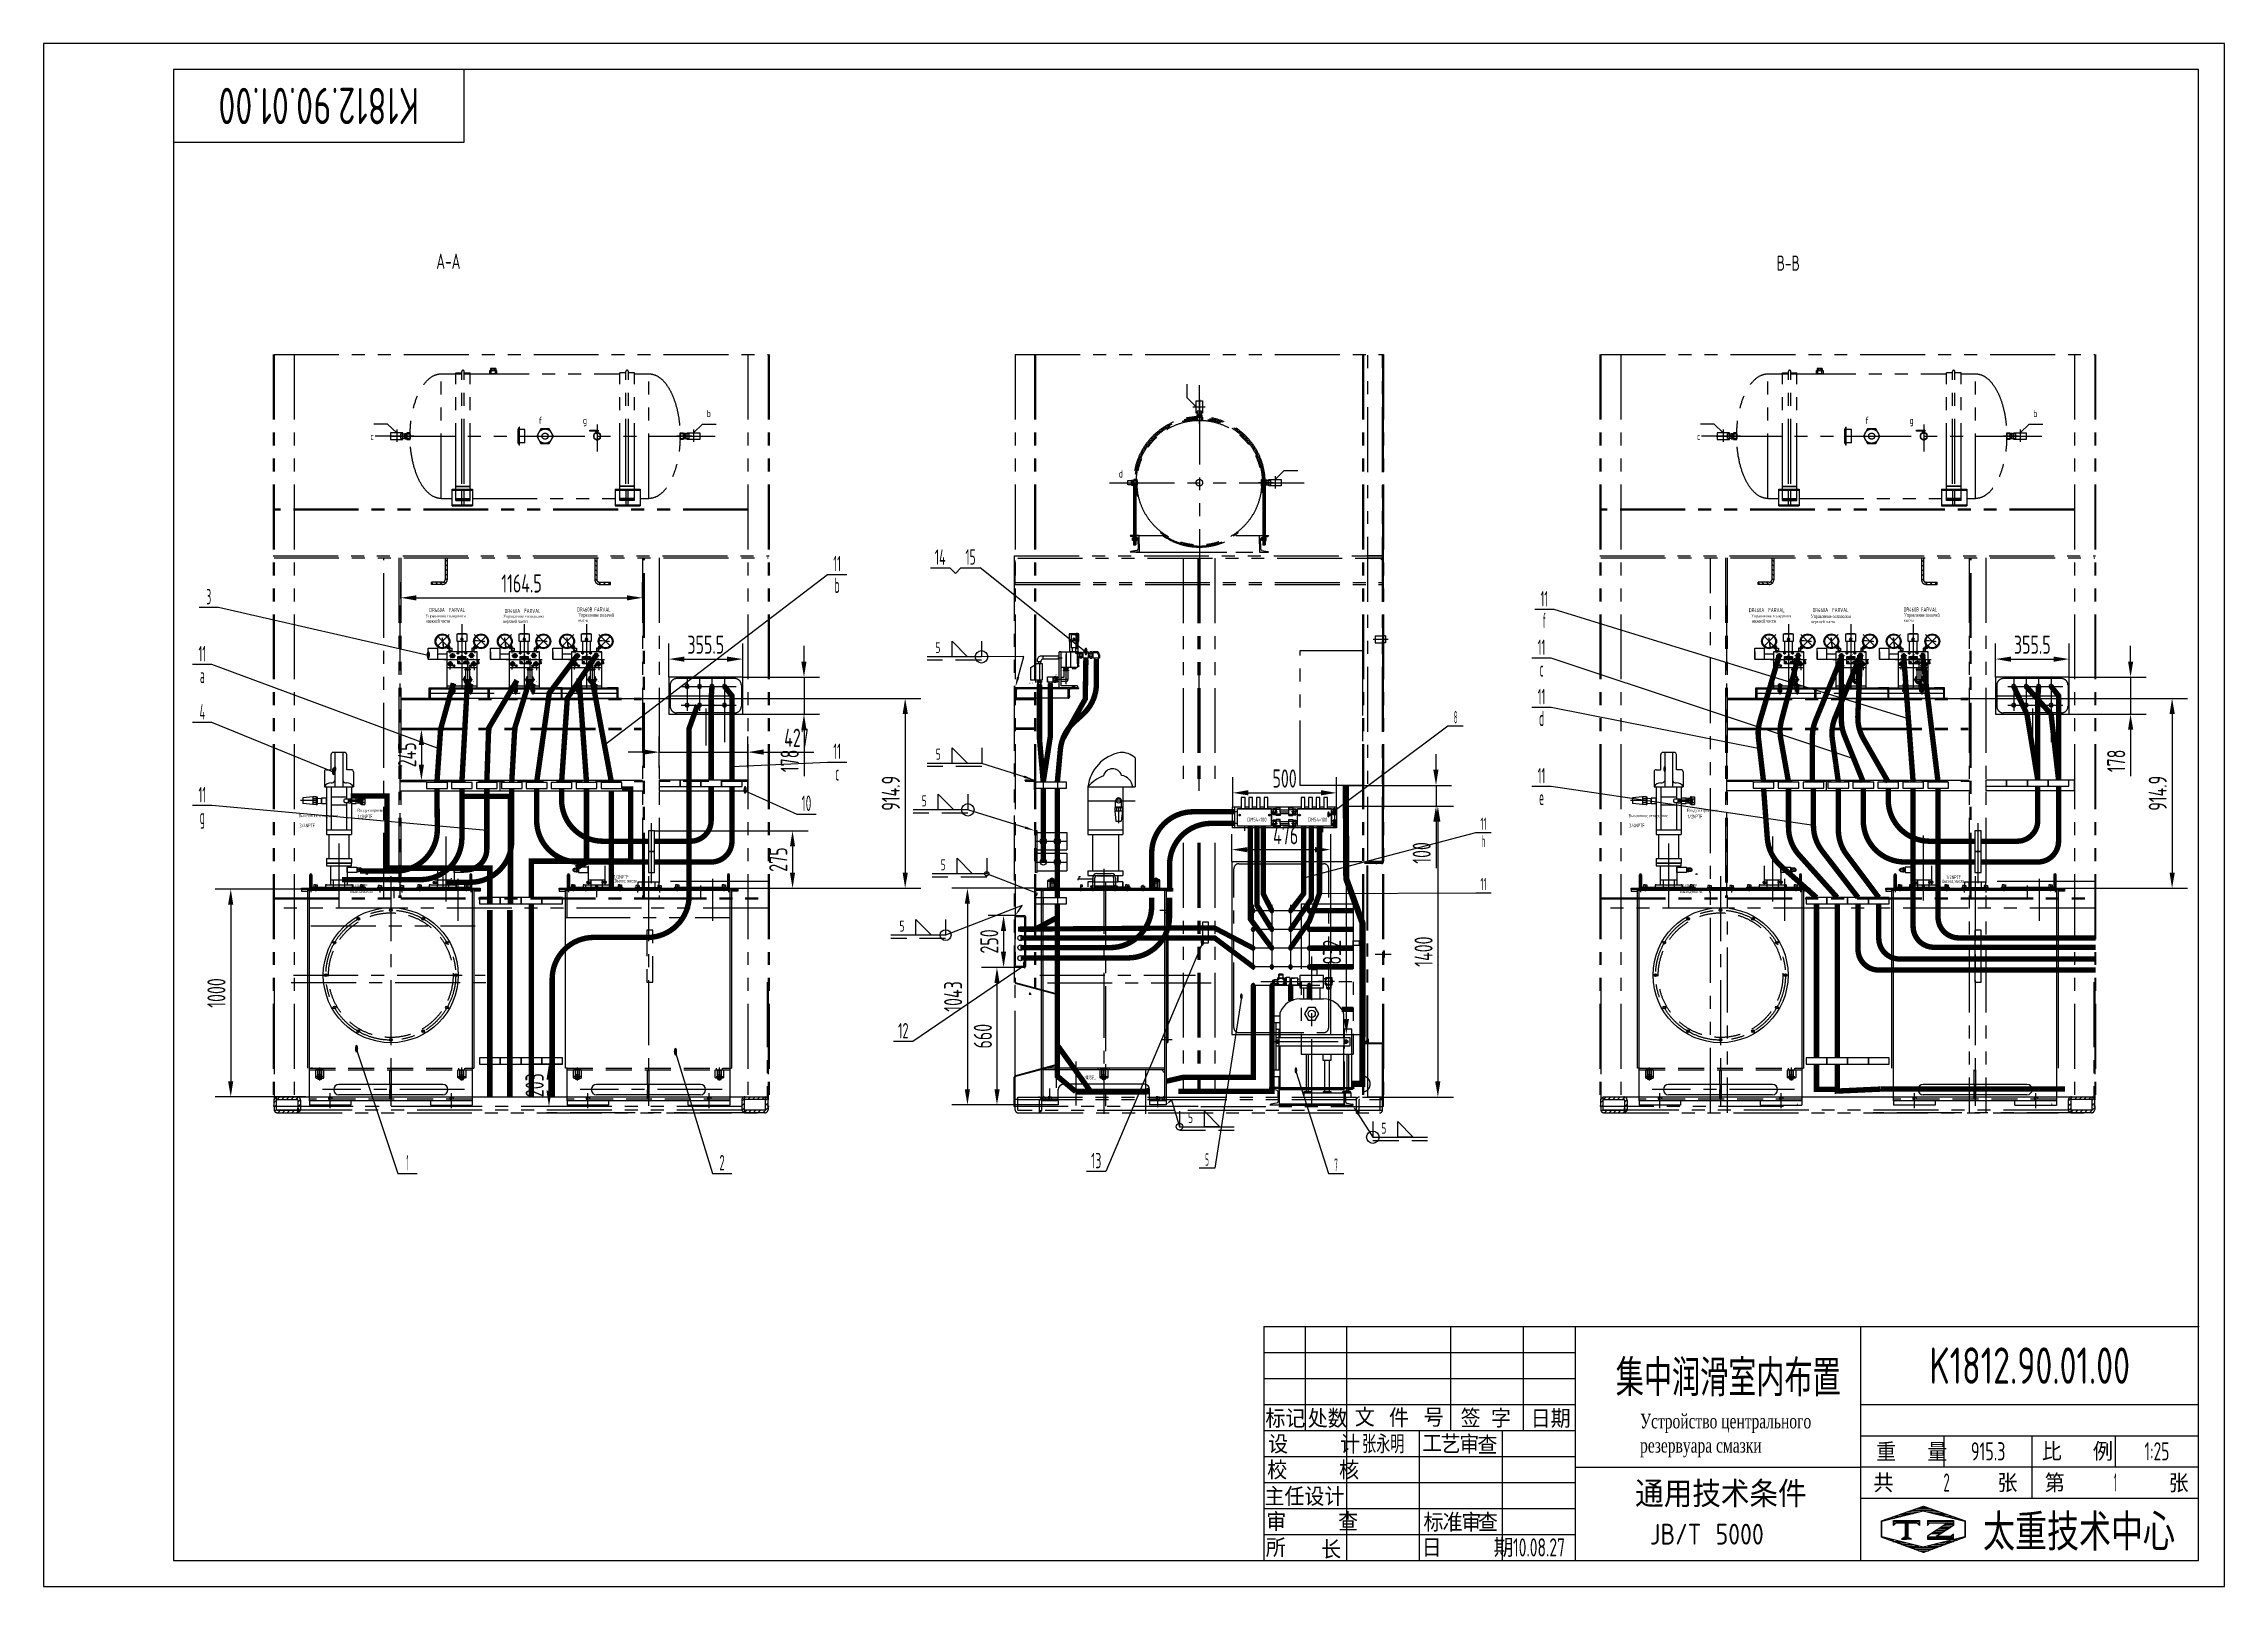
# Model space of a CAD drawing. Header units: millimetres. Extents: x 87 to 10587, y 0 to 7425.
import ezdxf
from ezdxf.enums import TextEntityAlignment as Align

# ---------------------------------------------------------------- set-up
doc = ezdxf.new("R2010")
doc.units = ezdxf.units.MM
doc.header["$LTSCALE"] = 250
for name, pattern in [('F', [0.75, 0.5, -0.25]), ('G', [2, 1.25, -0.25, 0.25, -0.25]), ('K', [2.5, 1.25, -0.25, 0.25, -0.25, 0.25, -0.25])]:
    doc.linetypes.add(name, pattern=pattern)
for name, color, linetype in [('01', 7, 'Continuous'), ('02', 1, 'Continuous'), ('04', 2, 'F'), ('05', 4, 'G'), ('07', 6, 'K'), ('08', 1, 'Continuous'), ('11', 3, 'Continuous'), ('13', 3, 'Continuous'), ('THICK', 7, 'Continuous')]:
    doc.layers.add(name, color=color, linetype=linetype)
doc.styles.add('HZLIB', font='TXT', dxfattribs={"width": 0.8, "bigfont": 'hztxt.shx'})
doc.styles.get("Standard").update_dxf_attribs({"font": 'isocp', "width": 0.707, "bigfont": 'intecad.shx'})
doc.dimstyles.new('INTE', dxfattribs={"dimscale": 25, "dimtxt": 3.5, "dimasz": 3, "dimexe": 3, "dimexo": 0, "dimgap": 1, "dimtad": 1, "dimdec": 1, "dimdsep": 46, "dimtxsty": 'Standard', "dimcen": 0, "dimclrd": 1, "dimclre": 1, "dimclrt": 3, "dimadec": 0, "dimazin": 0, "dimtfac": 1, "dimtdec": 1, "dimtmove": 0, "dimatfit": 0, "dimfxl": 1, "dimarcsym": 0})
doc.dimstyles.new('副本 (2)INTE', dxfattribs={"dimscale": 25, "dimtxt": 3.5, "dimasz": 3, "dimexe": 3, "dimexo": 0, "dimgap": 1, "dimtad": 1, "dimdsep": 46, "dimtxsty": 'Standard', "dimcen": 0, "dimclrd": 1, "dimclre": 1, "dimclrt": 3, "dimaunit": 1, "dimadec": 0, "dimazin": 0, "dimtfac": 1, "dimtmove": 0, "dimatfit": 3, "dimfxl": 1, "dimarcsym": 0})
pattern_1 = [(45, (-30401.414, 5955.704), (-11.22532, 11.22532), [])]
pattern_2 = [(135, (-30401.414, 5955.704), (-11.22532, -11.22532), [])]
pattern_3 = [(45, (-24013.99, 5955.704), (-11.22532, 11.22532), [])]
pattern_4 = [(135, (-24013.99, 5955.704), (-11.22532, -11.22532), [])]

msp = doc.modelspace()

# ---------------------------------------------------------------- texts
at = {"layer": '01', "width": 0.707}
for s, p in [('OUT', (2035.885, 4463.449)), ('IN', (2105.404, 4481.875)), ('T1', (2120.481, 4413.029)), ('OUT', (2154.444, 4463.449)), ('3/8NPT', (2333.409, 4490.356)), ('OUT', (2335.885, 4463.449)), ('IN', (2405.404, 4481.875)), ('T1', (2420.481, 4413.029)), ('OUT', (2454.444, 4463.449)), ('3/8NPT', (2455.224, 4490.823)), ('3/8NPT', (2633.409, 4490.356)), ('OUT', (2635.885, 4463.449)), ('IN', (2705.404, 4481.875)), ('OUT', (2754.444, 4463.449)), ('3/8NPT', (2755.224, 4490.823)), ('OUT', (8423.309, 4463.449)), ('IN', (8492.828, 4481.875)), ('T1', (8507.905, 4413.029)), ('OUT', (8541.868, 4463.449)), ('3/8NPT', (8720.833, 4490.356)), ('OUT', (8723.309, 4463.449)), ('IN', (8792.828, 4481.875)), ('T1', (8807.905, 4413.029)), ('OUT', (8841.868, 4463.449)), ('3/8NPT', (8842.648, 4490.823)), ('3/8NPT', (9020.833, 4490.356)), ('OUT', (9023.309, 4463.449)), ('IN', (9092.828, 4481.875)), ('OUT', (9141.868, 4463.449)), ('3/8NPT', (9142.648, 4490.823)), ('T1', (2154.125, 4352.689)), ('T1', (2454.125, 4352.689)), ('T1', (2754.125, 4352.689)), ('3/8NPT', (4833.162, 4343.694)), ('1/2NPT', (4953.471, 4385.22)), ('T1', (8541.549, 4352.689)), ('T1', (8841.549, 4352.689)), ('T1', (9141.549, 4352.689)), ('T1', (5026.921, 4281.154))]:
    msp.add_text(s, height=5, dxfattribs=at).set_placement(p)
at = {"layer": '01', "char_height": 20, "width": 248.948, "attachment_point": 1}
for insert in [(5882.877, 3700.388), (6174.948, 3700.388)]:
    msp.add_mtext('DM54-100', dxfattribs=dict(at, insert=insert))
at = {"layer": '02', "width": 0.605172}
for height, p, p2 in [(30, (1929.983, 4464.494), (1947.983, 4464.494)), (30, (5096.226, 4480.808), (5114.226, 4480.808)), (30, (9056.473, 4159.866), (9074.473, 4159.866)), (30, (1982.773, 4015.383), (2000.773, 4015.383)), (30, (2778.034, 4034.544), (2796.034, 4034.544)), (30, (8340.606, 4015.568), (8358.606, 4015.568)), (30, (8793.79, 3968.02), (8811.79, 3968.02)), (30, (1473.473, 3903.638), (1491.473, 3903.638)), (24, (1482.473, 3918.638), (1496.873, 3918.638)), (30, (3391.993, 3931.412), (3409.993, 3931.412)), (24, (7884.897, 3918.638), (7899.297, 3918.638)), (30, (3455.59, 3814.479), (3473.59, 3814.479)), (24, (6266.113, 3700.153), (6280.513, 3700.153)), (30, (8599.219, 3646.841), (8617.219, 3646.841)), (30, (2211.795, 3623.69), (2229.795, 3623.69)), (24, (6147.182, 3398.818), (6161.582, 3398.818)), (24, (6222.694, 3322.837), (6237.094, 3322.837)), (30, (5657.219, 3082.404), (5675.219, 3082.404)), (30, (4800.841, 2973.572), (4818.841, 2973.572)), (24, (5846.859, 2824.228), (5861.259, 2824.228)), (30, (1584.455, 2568.873), (1602.455, 2568.873)), (30, (3120.224, 2554.667), (3138.224, 2554.667)), (24, (6109.196, 2468.339), (6123.596, 2468.339)), (10, (8527.496, 2311.623), (8533.496, 2311.623)), (10, (9752.996, 2311.623), (9758.996, 2311.623))]:
    msp.add_text('●', height=height, dxfattribs=at).set_placement(p, p2, align=Align.FIT)
at = {"layer": '07', "color": 6, "linetype": 'K', "width": 0.707}
for s, p in [('f', (2470.018, 5594.467)), ('g', (2683.219, 5594.467)), ('b', (3279.257, 5627.24)), ('f', (8857.442, 5594.467)), ('g', (9070.643, 5594.467)), ('b', (9666.681, 5627.24)), ('c', (1660.074, 5517.429)), ('c', (8047.498, 5517.429)), ('d', (5262.836, 5336.8))]:
    msp.add_text(s, height=35, dxfattribs=at).set_placement(p)
at = {"layer": '07', "color": 6, "linetype": 'K', "width": 0.605172}
for p, p2 in [((1305.493, 2281.584), (1317.493, 2281.584)), ((7692.917, 2281.584), (7704.917, 2281.584))]:
    msp.add_text('●', height=20, dxfattribs=at).set_placement(p, p2, align=Align.FIT)
at = {"layer": '11', "width": 0.693676}
msp.add_text('K1812.90.01.00', height=175, rotation=180, dxfattribs=at).set_placement((1894.959, 7212.5), (928.755, 7212.5), align=Align.FIT)
at = {"layer": '11', "width": 0.707}
for s, p in [('A-A', (1977.777, 6318.975)), ('B-B', (8431.371, 6309.687))]:
    msp.add_text(s, height=73.5, dxfattribs=at).set_placement(p, align=Align.BOTTOM_LEFT)
at = {"layer": '11'}
for s, height, width, p, p2 in [('11', 74.2462, 0.582235, (3889.283, 4885.58), (3926.028, 4885.58)), ('14', 74.2462, 0.614783, (4377.615, 4916.901), (4430.107, 4916.901)), ('15', 74.2462, 0.609833, (4525.186, 4916.901), (4574.603, 4916.901)), ('b', 74.246, 0.526103, (3896.206, 4781.334), (3919.105, 4781.334)), ('3', 74.246, 0.527686, (870.607, 4726.426), (893.778, 4726.426)), ('11', 74.2462, 0.582235, (7294.21, 4716.081), (7330.955, 4716.081)), ('f', 74.246, 0.471333, (7304.709, 4611.835), (7320.456, 4611.835)), ('11', 74.2462, 0.582235, (832.62, 4451.705), (869.365, 4451.705)), ('11', 74.2462, 0.582235, (7280.632, 4482.847), (7317.376, 4482.847)), ('c', 74.246, 0.528276, (7290.179, 4378.6), (7307.829, 4378.6)), ('a', 74.246, 0.526103, (839.543, 4347.459), (862.442, 4347.459)), ('11', 74.2462, 0.582235, (7280.632, 4245.222), (7317.376, 4245.222)), ('4', 74.246, 0.543846, (837.87, 4172), (864.116, 4172)), ('8', 59.397, 0.514182, (6876.783, 4153.424), (6893.581, 4153.424)), ('d', 74.246, 0.560771, (7287.554, 4140.975), (7310.453, 4140.975)), ('11', 74.2462, 0.582235, (3889.283, 3982.005), (3926.028, 3982.005)), ('c', 74.246, 0.528276, (3898.83, 3877.758), (3916.48, 3877.758)), ('11', 74.2462, 0.582235, (7280.632, 3864.744), (7317.376, 3864.744)), ('11', 74.2462, 0.582235, (832.62, 3773.141), (869.365, 3773.141)), ('10', 74.2462, 0.606076, (3735.991, 3731.875), (3783.276, 3731.875)), ('e', 74.246, 0.554116, (7287.69, 3760.498), (7310.318, 3760.498)), ('g', 74.246, 0.569812, (838.592, 3668.895), (863.393, 3668.895)), ('11', 59.397, 0.582235, (7005.118, 3640.883), (7034.513, 3640.883)), ('h', 59.397, 0.526103, (7010.656, 3557.486), (7028.975, 3557.486)), ('11', 59.397, 0.582235, (7005.118, 3350.534), (7034.513, 3350.534)), ('12', 74.2462, 0.611465, (4200.831, 2637.249), (4251.226, 2637.249)), ('1', 74.246, 0.404, (1833.787, 2002.357), (1844.286, 2002.357)), ('2', 74.246, 0.562593, (3340.734, 2002.357), (3366.217, 2002.357)), ('13', 74.2462, 0.609833, (5130.29, 2011.989), (5179.707, 2011.989)), ('5', 59.397, 0.527686, (5679.161, 2024.151), (5697.698, 2024.151)), ('7', 59.397, 0.514182, (6301.372, 1999.357), (6318.17, 1999.357)), ('集中润滑室内布置', 175, 1.072441, (7656.726, 915.307), (8739.32, 915.307)), ('K1812.90.01.00', 175, 0.693676, (9166.255, 975), (10132.459, 975)), ('915.3', 87.5, 0.67865, (9366.373, 606.25), (9532.341, 606.25)), ('1:25', 87.5, 0.656293, (10201.806, 606.25), (10321.907, 606.25)), ('2', 87.5, 0.562593, (9234.341, 456.25), (9264.372, 456.25)), ('1', 87.5, 0.404, (10055.671, 456.25), (10068.043, 456.25)), ('10.08.27', 87.5, 0.642055, (7161.857, 143.75), (7411.857, 143.75))]:
    msp.add_text(s, height=height, dxfattribs=dict(at, width=width)).set_placement(p, p2, align=Align.FIT)
at = {"layer": '11', "color": 3, "linetype": 'Continuous', "width": 0.707}
for s, height, p in [('3/8NPT', 5, (2033.409, 4490.356)), ('3/8NPT', 5, (2155.224, 4490.823)), ('3/8NPT', 5, (8420.833, 4490.356)), ('3/8NPT', 5, (8542.648, 4490.823)), ('1/2NPTF', 17.5, (1600.244, 3696.363)), ('1/2NPTF', 17.5, (8002.668, 3696.363)), ('3/4NPTF', 17.5, (1318.875, 3653.104)), ('3/4NPTF', 17.5, (7721.299, 3653.104)), ('1/2NPTF', 17.5, (1576.107, 3361.34)), ('1/2NPTF', 17.5, (2833.003, 3405.884)), ('1/2NPTF', 17.5, (7978.531, 3361.34)), ('     1/2NPTF', 17.5, (9204.031, 3404.599))]:
    msp.add_text(s, height=height, dxfattribs=at).set_placement(p)
at = {"layer": '11', "width": 0.707}
msp.add_text('排污孔', height=17.5, dxfattribs=at).set_placement((5098.993, 2438.347))
at = {"layer": '11', "attachment_point": 1}
for s, insert, char_height, width in [('{\\fTimes New Roman|b0|i0|c204|p18;\\C3;Управление солидолом\\fTimes New Roman|b0|i0|c238|p18;\\P\\fTimes New Roman|b0|i0|c204|p18; нижней части}', (1925.457, 4678.552), 15, 240.33464), ('{\\fTimes New Roman|b0|i0|c204|p18;\\C3;Управление солидолом \\fTimes New Roman|b0|i0|c238|p18;\\P\\fTimes New Roman|b0|i0|c204|p18;верхней части}', (2299.911, 4676.637), 15, 240.33464), ('{\\fTimes New Roman|b0|i0|c204|p18;\\C3;Управление подачей \\fTimes New Roman|b0|i0|c238|p18;\\P\\fTimes New Roman|b0|i0|c204|p18;масла}', (2661.524, 4682.312), 15, 240.33464), ('{\\fTimes New Roman|b0|i0|c204|p18;\\C3;Управление солидолом\\fTimes New Roman|b0|i0|c238|p18;\\P\\fTimes New Roman|b0|i0|c204|p18; нижней части}', (8308.247, 4678.552), 15, 240.33464), ('{\\fTimes New Roman|b0|i0|c204|p18;\\C3;Управление солидолом \\fTimes New Roman|b0|i0|c238|p18;\\P\\fTimes New Roman|b0|i0|c204|p18;верхней части}', (8595.896, 4675.895), 15, 240.33464), ('{\\fTimes New Roman|b0|i0|c204|p18;\\C3;Управление подачей \\fTimes New Roman|b0|i0|c238|p18;\\P\\fTimes New Roman|b0|i0|c204|p18;масла}', (9044.313, 4682.312), 15, 240.33464), ('{\\fTimes New Roman|b0|i0|c204|p18;\\C3;Выхлопное отверствие}', (1315.098, 3717.074), 15, 228.07431), ('{\\fTimes New Roman|b0|i0|c204|p18;\\C3;Воздухоприемник}', (1597.086, 3742.887), 15, 228.07431), ('{\\fTimes New Roman|b0|i0|c204|p18;\\C3;Выхлопное отверствие}', (7717.522, 3717.074), 15, 228.07431), ('{\\fTimes New Roman|b0|i0|c204|p18;\\C3;Воздухоприемник}', (7999.51, 3742.887), 15, 228.07431), ('{\\fTimes New Roman|b0|i0|c204|p18;\\C3;Выход масла}', (2834.995, 3403.795), 15, 228.07431), ('{\\fTimes New Roman|b0|i0|c204|p18;\\C3;Выход масла}', (9226.219, 3401.982), 15, 228.07431), ('{\\fTimes New Roman|b0|i0|c204|p18;\\C3;Выход масла}', (1562.532, 3352.767), 15, 228.07431), ('{\\fTimes New Roman|b0|i0|c204|p18;\\C3;Выход масла}', (7964.956, 3352.767), 15, 228.07431), ('{\\fTimes New Roman|b0|i0|c204|p18;\\C3;Устройство центрального резервуара смазки}', (7773.584, 830.396), 70, 865.43324)]:
    msp.add_mtext(s, dxfattribs=dict(at, insert=insert, char_height=char_height, width=width))
at = {"layer": '11', "color": 3, "linetype": 'Continuous', "char_height": 20, "width": 762.488, "attachment_point": 1}
for s, insert in [('DR460A  FARVAL', (1943.783, 4709.256)), ('DR460A  FARVAL', (2306.603, 4704.72)), ('DR460B FARVAL', (2655.221, 4711.479)), ('DR460A  FARVAL', (8297.061, 4708.692)), ('DR460A  FARVAL', (8604.258, 4709.339)), ('DR460B FARVAL', (9042.645, 4711.479))]:
    msp.add_mtext(s, dxfattribs=dict(at, insert=insert))

# ---------------------------------------------------------------- blocks, each defined once
blk = doc.blocks.new('*D79')
at = {"layer": '08', "color": 1, "lineweight": -2}
for p, q in [((6356, 3755), (6875, 3755)), ((6800, 3680), (6800, 2430)), ((6614, 2355), (6875, 2355))]:
    blk.add_line(p, q, dxfattribs=at)
at = {"layer": '08', "color": 1}
for points in [[(6787, 3680), (6812, 3680), (6800, 3755)], [(6787, 2430), (6812, 2430), (6800, 2355)]]:
    blk.add_solid(points, dxfattribs=at)
at = {"layer": 'Defpoints', "color": 0}
for p in [(6356, 3755), (6614, 2355), (6800, 2355)]:
    blk.add_point(p, dxfattribs=at)
at = {"layer": '08', "color": 3, "insert": (6731, 3055), "char_height": 87.5, "attachment_point": 5, "rotation": 90}
blk.add_mtext('1400', dxfattribs=at)
blk = doc.blocks.new('*D80')
at = {"layer": '08', "color": 1, "lineweight": -2}
for p, q in [((6791, 3930), (6791, 4005)), ((6356, 3855), (6866, 3855)), ((6791, 3855), (6791, 3755)), ((6356, 3755), (6866, 3755)), ((6791, 3680), (6791, 3456))]:
    blk.add_line(p, q, dxfattribs=at)
at = {"layer": '08', "color": 1}
for points in [[(6778, 3930), (6803, 3930), (6791, 3855)], [(6778, 3680), (6803, 3680), (6791, 3755)]]:
    blk.add_solid(points, dxfattribs=at)
at = {"layer": 'Defpoints', "color": 0}
for p in [(6356, 3855), (6356, 3755), (6791, 3755)]:
    blk.add_point(p, dxfattribs=at)
at = {"layer": '08', "color": 3, "insert": (6722, 3530), "char_height": 87.5, "attachment_point": 5, "rotation": 90}
blk.add_mtext('100', dxfattribs=at)
blk = doc.blocks.new('*D82')
at = {"layer": '08', "color": 1, "lineweight": -2}
for p, q in [((5812, 3750), (5812, 3894)), ((6312, 3750), (6312, 3894)), ((5887, 3819), (6237, 3819))]:
    blk.add_line(p, q, dxfattribs=at)
at = {"layer": '08', "color": 1}
for points in [[(5887, 3832), (5887, 3807), (5812, 3819)], [(6237, 3832), (6237, 3807), (6312, 3819)]]:
    blk.add_solid(points, dxfattribs=at)
at = {"layer": 'Defpoints', "color": 0}
for p in [(6312, 3819), (5812, 3750), (6312, 3750)]:
    blk.add_point(p, dxfattribs=at)
at = {"layer": '08', "color": 3, "insert": (6062, 3888), "char_height": 87.5, "attachment_point": 5}
blk.add_mtext('500', dxfattribs=at)
blk = doc.blocks.new('*D83')
at = {"layer": '08', "color": 1, "lineweight": -2}
for p, q in [((5808, 3488), (5808, 3621)), ((6284, 3488), (6284, 3621)), ((5883, 3546), (6209, 3546))]:
    blk.add_line(p, q, dxfattribs=at)
at = {"layer": '08', "color": 1}
for points in [[(5883, 3558), (5883, 3533), (5808, 3546)], [(6209, 3558), (6209, 3533), (6284, 3546)]]:
    blk.add_solid(points, dxfattribs=at)
at = {"layer": 'Defpoints', "color": 0}
for p in [(5808, 3488), (6284, 3546), (6284, 3488)]:
    blk.add_point(p, dxfattribs=at)
at = {"layer": '08', "color": 3, "insert": (6067, 3615), "char_height": 87.5, "attachment_point": 5}
blk.add_mtext('476', dxfattribs=at)
blk = doc.blocks.new('*D84')
at = {"layer": '08', "color": 1, "lineweight": -2}
for p, q in [((6284, 3488), (6434, 3488)), ((6359, 3413), (6359, 2731)), ((6284, 2656), (6434, 2656))]:
    blk.add_line(p, q, dxfattribs=at)
at = {"layer": '08', "color": 1}
for points in [[(6347, 3413), (6372, 3413), (6359, 3488)], [(6347, 2731), (6372, 2731), (6359, 2656)]]:
    blk.add_solid(points, dxfattribs=at)
at = {"layer": 'Defpoints', "color": 0}
for p in [(6284, 3488), (6284, 2656), (6359, 2656)]:
    blk.add_point(p, dxfattribs=at)
at = {"layer": '08', "color": 3, "insert": (6290, 3052), "char_height": 87.5, "attachment_point": 5, "rotation": 90}
blk.add_mtext('832', dxfattribs=at)
blk = doc.blocks.new('*U90')
at = {"layer": '01'}
for p, q in [((-7, 8), (-7, -8)), ((-7, 4), (0, 4)), ((0, 11), (15, 9)), ((15, 9), (15, -9)), ((-7, -4), (0, -4)), ((0, -11), (15, -9))]:
    blk.add_line(p, q, dxfattribs=at)
at = {"layer": '01', "color": 7, "linetype": 'Continuous'}
for p, q in [((-7, 8), (0, 8)), ((0, -11), (0, 11)), ((-7, -8), (0, -8))]:
    blk.add_line(p, q, dxfattribs=at)
at = {"layer": '02', "color": 1, "linetype": 'Continuous'}
for p, q in [((0, 10), (15, 8)), ((0, -10), (15, -8))]:
    blk.add_line(p, q, dxfattribs=at)
at = {"layer": '05'}
for p, q in [((-12, 0), (20, 0)), ((7, 16), (7, -16))]:
    blk.add_line(p, q, dxfattribs=at)
blk = doc.blocks.new('*U81')
at = {"layer": '01'}
for p, q in [((0, 50), (0, 0)), ((0, 50), (3, 50)), ((0, 0), (50, 0)), ((5, 11), (5, 48)), ((48, 5), (10, 5)), ((50, 0), (50, 3))]:
    blk.add_line(p, q, dxfattribs=at)
for centre, radius, start, end in [((3, 48), 1.65, 0.2621, 90), ((11, 11), 5.5, 180, 269.8782), ((48, 3), 1.52, 0, 90)]:
    blk.add_arc(centre, radius, start, end, dxfattribs=at)
blk = doc.blocks.new('*U93')
at = {"layer": '01'}
for p, q in [((0, 40), (43, 40)), ((0, 0), (0, 40)), ((0, 0), (0, -40)), ((5, 0), (5, 23)), ((5, 0), (5, -23)), ((12, 31), (40, 36)), ((0, -40), (43, -40)), ((12, -31), (40, -36))]:
    blk.add_line(p, q, dxfattribs=at)
for centre, radius, start, end in [((13, 23), 8, 100.7056, 180), ((39, 40), 4, 280.7056, 0), ((13, -23), 8, 180, 259.2944), ((39, -40), 4, 360, 79.2944)]:
    blk.add_arc(centre, radius, start, end, dxfattribs=at)
at = {"layer": '05'}
blk.add_line((-2, 0), (7, 0), dxfattribs=at)
blk = doc.blocks.new('*U94')
at = {"layer": '01'}
for p, q in [((-12, 10), (0, 10)), ((-12, 0), (-12, 10)), ((-12, 6), (0, 6)), ((0, 10), (0, 0)), ((0, -10), (0, 0)), ((-12, 0), (-12, -10)), ((-12, -6), (0, -6)), ((-12, -10), (0, -10))]:
    blk.add_line(p, q, dxfattribs=at)
at = {"layer": '05'}
blk.add_line((-13, 0), (1, 0), dxfattribs=at)
blk = doc.blocks.new('*U91')
at = {"layer": '01'}
for p, q in [((0, 40), (43, 40)), ((0, 0), (0, 40)), ((0, 0), (0, -40)), ((5, 0), (5, 23)), ((5, 0), (5, -23)), ((12, 31), (40, 36)), ((0, -40), (43, -40)), ((12, -31), (40, -36))]:
    blk.add_line(p, q, dxfattribs=at)
for centre, radius, start, end in [((13, 23), 8, 100.7056, 180), ((39, 40), 4, 280.7056, 0), ((13, -23), 8, 180, 259.2944), ((39, -40), 4, 360, 79.2944)]:
    blk.add_arc(centre, radius, start, end, dxfattribs=at)
at = {"layer": '05'}
blk.add_line((-2, 0), (7, 0), dxfattribs=at)
blk = doc.blocks.new('*U92')
blk.add_circle((0, 0), 5.72)
at = {"layer": '01'}
for p, q in [((0, 6), (-5, 3)), ((-5, 3), (-5, -3)), ((5, 3), (0, 6)), ((5, -3), (5, 3)), ((-5, -3), (0, -6)), ((0, -6), (5, -3))]:
    blk.add_line(p, q, dxfattribs=at)
blk.add_circle((0, 0), 9, dxfattribs=at)
at = {"layer": '05'}
for p, q in [((-11, 0), (11, 0)), ((0, 11), (0, -11))]:
    blk.add_line(p, q, dxfattribs=at)
blk = doc.blocks.new('*D95')
at = {"layer": '08', "color": 1, "lineweight": -2}
for p, q in [((4862, 3360), (4460, 3360)), ((4535, 3285), (4535, 2392)), ((4892, 2317), (4460, 2317))]:
    blk.add_line(p, q, dxfattribs=at)
at = {"layer": '08', "color": 1}
for points in [[(4522, 3285), (4547, 3285), (4535, 3360)], [(4522, 2392), (4547, 2392), (4535, 2317)]]:
    blk.add_solid(points, dxfattribs=at)
at = {"layer": 'Defpoints', "color": 0}
for p in [(4862, 3360), (4535, 2317), (4892, 2317)]:
    blk.add_point(p, dxfattribs=at)
at = {"layer": '08', "color": 3, "insert": (4466, 2839), "char_height": 87.5, "attachment_point": 5, "rotation": 90}
blk.add_mtext('1043', dxfattribs=at)
blk = doc.blocks.new('*U76')
at = {"layer": '01'}
for p, q in [((-6, 5), (0, 5)), ((-6, 0), (-6, 5)), ((-6, 0), (-6, -5)), ((0, 5), (0, 0)), ((0, 3), (10, 3)), ((0, -5), (0, 0)), ((3, 3), (3, 0)), ((3, -3), (3, 0)), ((10, 3), (10, 0)), ((10, -3), (10, 0)), ((-6, -5), (0, -5)), ((0, -3), (10, -3))]:
    blk.add_line(p, q, dxfattribs=at)
at = {"layer": '02'}
for p, q in [((3, 2), (10, 2)), ((3, -2), (10, -2))]:
    blk.add_line(p, q, dxfattribs=at)
at = {"layer": '05'}
blk.add_line((-9, 0), (13, 0), dxfattribs=at)
blk = doc.blocks.new('*D96')
at = {"layer": '08', "color": 1, "lineweight": -2}
for p, q in [((1343, 3356), (913, 3356)), ((988, 3281), (988, 2431)), ((1349, 2356), (913, 2356))]:
    blk.add_line(p, q, dxfattribs=at)
at = {"layer": '08', "color": 1}
for points in [[(975, 3281), (1000, 3281), (988, 3356)], [(975, 2431), (1000, 2431), (988, 2356)]]:
    blk.add_solid(points, dxfattribs=at)
at = {"layer": 'Defpoints', "color": 0}
for p in [(1343, 3356), (988, 2356), (1349, 2356)]:
    blk.add_point(p, dxfattribs=at)
at = {"layer": '08', "color": 3, "insert": (919, 2856), "char_height": 87.5, "attachment_point": 5, "rotation": 90}
blk.add_mtext('1000', dxfattribs=at)
blk = doc.blocks.new('*D97')
at = {"layer": '08', "color": 1, "lineweight": -2}
for p, q in [((3097, 4376), (3097, 4538)), ((3453, 4376), (3453, 4538)), ((3172, 4463), (3378, 4463))]:
    blk.add_line(p, q, dxfattribs=at)
at = {"layer": '08', "color": 1}
for points in [[(3172, 4475), (3172, 4450), (3097, 4463)], [(3378, 4475), (3378, 4450), (3453, 4463)]]:
    blk.add_solid(points, dxfattribs=at)
at = {"layer": 'Defpoints', "color": 0}
for p in [(3453, 4463), (3097, 4376), (3453, 4376)]:
    blk.add_point(p, dxfattribs=at)
at = {"layer": '08', "color": 3, "insert": (3275, 4532), "char_height": 87.5, "attachment_point": 5}
blk.add_mtext('355.5', dxfattribs=at)
blk = doc.blocks.new('*D98')
at = {"layer": '08', "color": 1, "lineweight": -2}
for p, q in [((3748, 4451), (3748, 4526)), ((3453, 4376), (3823, 4376)), ((3748, 4376), (3748, 4198)), ((3453, 4198), (3823, 4198)), ((3748, 4123), (3748, 3899))]:
    blk.add_line(p, q, dxfattribs=at)
at = {"layer": '08', "color": 1}
for points in [[(3735, 4451), (3760, 4451), (3748, 4376)], [(3735, 4123), (3760, 4123), (3748, 4198)]]:
    blk.add_solid(points, dxfattribs=at)
at = {"layer": 'Defpoints', "color": 0}
for p in [(3453, 4376), (3453, 4198), (3748, 4198)]:
    blk.add_point(p, dxfattribs=at)
at = {"layer": '08', "color": 3, "insert": (3679, 3973), "char_height": 87.5, "attachment_point": 5, "rotation": 90}
blk.add_mtext('178', dxfattribs=at)
blk = doc.blocks.new('*U87')
blk.add_circle((0, 0), 2.29)
at = {"layer": '01'}
for p, q in [((0, 2), (-2, 1)), ((-2, 1), (-2, -1)), ((2, 1), (0, 2)), ((2, -1), (2, 1)), ((-2, -1), (0, -2)), ((0, -2), (2, -1))]:
    blk.add_line(p, q, dxfattribs=at)
blk.add_circle((0, 0), 4.25, dxfattribs=at)
at = {"layer": '05'}
for p, q in [((-7, 0), (6, 0)), ((0, 6), (0, -7))]:
    blk.add_line(p, q, dxfattribs=at)
blk = doc.blocks.new('*U88')
at = {"layer": '01'}
for p, q in [((-8, 7), (0, 7)), ((-8, 0), (-8, 7)), ((-8, 4), (0, 4)), ((0, 7), (0, 0)), ((0, -7), (0, 0)), ((-8, 0), (-8, -7)), ((-8, -4), (0, -4)), ((-8, -7), (0, -7))]:
    blk.add_line(p, q, dxfattribs=at)
at = {"layer": '05'}
blk.add_line((-9, 0), (1, 0), dxfattribs=at)
blk = doc.blocks.new('*U86')
blk.add_circle((0, 0), 6.86)
at = {"layer": '01'}
for p, q in [((0, 7), (-6, 3)), ((-6, 3), (-6, -3)), ((6, 3), (0, 7)), ((6, -3), (6, 3)), ((-6, -3), (0, -7)), ((0, -7), (6, -3))]:
    blk.add_line(p, q, dxfattribs=at)
blk.add_circle((0, 0), 10.5, dxfattribs=at)
at = {"layer": '05'}
for p, q in [((-13, 0), (12, 0)), ((0, 13), (0, -13))]:
    blk.add_line(p, q, dxfattribs=at)
blk = doc.blocks.new('*U89')
at = {"layer": '01'}
for p, q in [((-7, 8), (-7, -8)), ((-7, 4), (0, 4)), ((0, 11), (15, 9)), ((15, 9), (15, -9)), ((-7, -4), (0, -4)), ((0, -11), (15, -9))]:
    blk.add_line(p, q, dxfattribs=at)
at = {"layer": '01', "color": 7, "linetype": 'Continuous'}
for p, q in [((-7, 8), (0, 8)), ((0, -11), (0, 11)), ((-7, -8), (0, -8))]:
    blk.add_line(p, q, dxfattribs=at)
at = {"layer": '02', "color": 1, "linetype": 'Continuous'}
for p, q in [((0, 10), (15, 8)), ((0, -10), (15, -8))]:
    blk.add_line(p, q, dxfattribs=at)
at = {"layer": '05'}
for p, q in [((-12, 0), (20, 0)), ((7, 16), (7, -16))]:
    blk.add_line(p, q, dxfattribs=at)
blk = doc.blocks.new('*D99')
at = {"layer": '08', "color": 1, "lineweight": -2}
for p, q in [((2328, 4274), (4310, 4274)), ((4235, 4199), (4235, 3435)), ((2569, 3360), (4310, 3360))]:
    blk.add_line(p, q, dxfattribs=at)
at = {"layer": '08', "color": 1}
for points in [[(4223, 4199), (4248, 4199), (4235, 4274)], [(4223, 3435), (4248, 3435), (4235, 3360)]]:
    blk.add_solid(points, dxfattribs=at)
at = {"layer": 'Defpoints', "color": 0}
for p in [(2328, 4274), (2569, 3360), (4235, 3360)]:
    blk.add_point(p, dxfattribs=at)
at = {"layer": '08', "color": 3, "insert": (4166, 3817), "char_height": 87.5, "attachment_point": 5, "rotation": 90}
blk.add_mtext('914.9', dxfattribs=at)
blk = doc.blocks.new('*D101')
at = {"layer": '08', "color": 1, "lineweight": -2}
for p, q in [((9485, 4376), (9485, 4538)), ((9840, 4376), (9840, 4538)), ((9560, 4463), (9765, 4463))]:
    blk.add_line(p, q, dxfattribs=at)
at = {"layer": '08', "color": 1}
for points in [[(9560, 4475), (9560, 4450), (9485, 4463)], [(9765, 4475), (9765, 4450), (9840, 4463)]]:
    blk.add_solid(points, dxfattribs=at)
at = {"layer": 'Defpoints', "color": 0}
for p in [(9840, 4463), (9485, 4376), (9840, 4376)]:
    blk.add_point(p, dxfattribs=at)
at = {"layer": '08', "color": 3, "insert": (9662, 4532), "char_height": 87.5, "attachment_point": 5}
blk.add_mtext('355.5', dxfattribs=at)
blk = doc.blocks.new('*D102')
at = {"layer": '08', "color": 1, "lineweight": -2}
for p, q in [((10135, 4451), (10135, 4526)), ((9840, 4376), (10210, 4376)), ((10135, 4376), (10135, 4198)), ((9840, 4198), (10210, 4198)), ((10135, 4123), (10135, 3899))]:
    blk.add_line(p, q, dxfattribs=at)
at = {"layer": '08', "color": 1}
for points in [[(10123, 4451), (10148, 4451), (10135, 4376)], [(10123, 4123), (10148, 4123), (10135, 4198)]]:
    blk.add_solid(points, dxfattribs=at)
at = {"layer": 'Defpoints', "color": 0}
for p in [(9840, 4376), (9840, 4198), (10135, 4198)]:
    blk.add_point(p, dxfattribs=at)
at = {"layer": '08', "color": 3, "insert": (10066, 3973), "char_height": 87.5, "attachment_point": 5, "rotation": 90}
blk.add_mtext('178', dxfattribs=at)
blk = doc.blocks.new('*D100')
at = {"layer": '08', "color": 1, "lineweight": -2}
for p, q in [((8715, 4274), (10410, 4274)), ((10335, 4199), (10335, 3435)), ((8956, 3360), (10410, 3360))]:
    blk.add_line(p, q, dxfattribs=at)
at = {"layer": '08', "color": 1}
for points in [[(10323, 4199), (10348, 4199), (10335, 4274)], [(10323, 3435), (10348, 3435), (10335, 3360)]]:
    blk.add_solid(points, dxfattribs=at)
at = {"layer": 'Defpoints', "color": 0}
for p in [(8715, 4274), (8956, 3360), (10335, 3360)]:
    blk.add_point(p, dxfattribs=at)
at = {"layer": '08', "color": 3, "insert": (10266, 3817), "char_height": 87.5, "attachment_point": 5, "rotation": 90}
blk.add_mtext('914.9', dxfattribs=at)
blk = doc.blocks.new('*U103')
at = {"layer": '01'}
for p, q in [((0, 50), (0, 0)), ((0, 50), (3, 50)), ((0, 0), (50, 0)), ((5, 11), (5, 48)), ((48, 5), (10, 5)), ((50, 0), (50, 3))]:
    blk.add_line(p, q, dxfattribs=at)
for centre, radius, start, end in [((3, 48), 1.65, 0.2621, 90), ((11, 11), 5.5, 180, 269.8782), ((48, 3), 1.65, 0, 90)]:
    blk.add_arc(centre, radius, start, end, dxfattribs=at)
blk = doc.blocks.new('*D104')
at = {"layer": '08', "color": 1, "lineweight": -2}
for p, q in [((1806, 4124), (1981, 4124)), ((1906, 4049), (1906, 3954)), ((1806, 3879), (1981, 3879))]:
    blk.add_line(p, q, dxfattribs=at)
at = {"layer": '08', "color": 1}
for points in [[(1893, 4049), (1918, 4049), (1906, 4124)], [(1893, 3954), (1918, 3954), (1906, 3879)]]:
    blk.add_solid(points, dxfattribs=at)
at = {"layer": 'Defpoints', "color": 0}
for p in [(1806, 4124), (1806, 3879), (1906, 3879)]:
    blk.add_point(p, dxfattribs=at)
at = {"layer": '08', "color": 3, "insert": (1837, 4002), "char_height": 87.5, "attachment_point": 5, "rotation": 90}
blk.add_mtext('245', dxfattribs=at)
blk = doc.blocks.new('*U105', base_point=(5264, 5696))
at = {"layer": '01'}
blk.add_line((5102, 5920), (5102, 5845), dxfattribs=at)
blk.add_lwpolyline([(4960, 5920), (5035, 5845), (4960, 5845)], close=True, dxfattribs=at)
blk.add_circle((5102, 5845), 30, dxfattribs=at)
blk.add_solid([(5102, 5920), (5102, 5973), (5027, 5920), (5102, 5920)], dxfattribs=at)
at = {"layer": '02'}
blk.add_lwpolyline([(5278, 5747), (5305, 5847), (5102, 5845), (4840, 5845)], dxfattribs=at)
blk.add_lwpolyline([(5264, 5696, 0, 12, 0), (5278, 5747, 12, 12, 0)], format="xyseb", dxfattribs=at)
at = {"layer": '04'}
blk.add_line((5102, 5830), (4840, 5830), dxfattribs=at)
at = {"layer": '13', "width": 0.707}
blk.add_text('5', height=52.5, dxfattribs=at).set_placement((4880, 5863))
blk = doc.blocks.new('*U106', base_point=(5356, 5253))
at = {"layer": '01'}
blk.add_line((5103, 5408), (5103, 5333), dxfattribs=at)
blk.add_lwpolyline([(4960, 5408), (5035, 5333), (4960, 5333)], close=True, dxfattribs=at)
blk.add_solid([(5103, 5408), (5103, 5461), (5028, 5408), (5103, 5408)], dxfattribs=at)
at = {"layer": '02'}
blk.add_lwpolyline([(5306, 5269), (5103, 5333), (4840, 5333)], dxfattribs=at)
blk.add_lwpolyline([(5356, 5253, 0, 12, 0), (5306, 5269, 12, 12, 0)], format="xyseb", dxfattribs=at)
at = {"layer": '04'}
blk.add_line((5103, 5318), (4840, 5318), dxfattribs=at)
at = {"layer": '13', "width": 0.707}
blk.add_text('5', height=52.5, dxfattribs=at).set_placement((4881, 5351))
blk = doc.blocks.new('*U107', base_point=(5361, 5008))
at = {"layer": '01'}
blk.add_line((5036, 5184), (5036, 5109), dxfattribs=at)
blk.add_lwpolyline([(4893, 5184), (4968, 5109), (4893, 5109)], close=True, dxfattribs=at)
blk.add_circle((5036, 5109), 30, dxfattribs=at)
blk.add_solid([(5036, 5184), (5036, 5236), (4961, 5184), (5036, 5184)], dxfattribs=at)
at = {"layer": '02'}
blk.add_lwpolyline([(5311, 5024), (5036, 5109), (4773, 5109)], dxfattribs=at)
blk.add_lwpolyline([(5361, 5008, 0, 12, 0), (5311, 5024, 12, 12, 0)], format="xyseb", dxfattribs=at)
at = {"layer": '04'}
blk.add_line((5036, 5093), (4773, 5093), dxfattribs=at)
at = {"layer": '13', "width": 0.707}
blk.add_text('5', height=52.5, dxfattribs=at).set_placement((4814, 5126))
blk = doc.blocks.new('*U108', base_point=(5361, 4686))
at = {"layer": '01'}
blk.add_line((5127, 4876), (5127, 4801), dxfattribs=at)
blk.add_lwpolyline([(4984, 4876), (5059, 4801), (4984, 4801)], close=True, dxfattribs=at)
blk.add_circle((5127, 4801), 10.1, dxfattribs=at)
blk.add_solid([(5127, 4876), (5127, 4929), (5052, 4876), (5127, 4876)], dxfattribs=at)
at = {"layer": '02'}
blk.add_lwpolyline([(5366, 4696), (5372, 4706), (5127, 4801), (4864, 4801)], dxfattribs=at)
blk.add_lwpolyline([(5361, 4686, 0, 3.42, 0), (5366, 4696, 3.42, 3.42, 0)], format="xyseb", dxfattribs=at)
at = {"layer": '04'}
blk.add_line((5127, 4785), (4864, 4785), dxfattribs=at)
at = {"layer": '13', "width": 0.707}
blk.add_text('5', height=52.5, dxfattribs=at).set_placement((4905, 4818))
blk = doc.blocks.new('*U109', base_point=(5264, 4600))
at = {"layer": '01'}
blk.add_line((4929, 4581), (4929, 4506), dxfattribs=at)
blk.add_lwpolyline([(4786, 4581), (4861, 4506), (4786, 4506)], close=True, dxfattribs=at)
blk.add_circle((4929, 4506), 26, dxfattribs=at)
blk.add_solid([(4929, 4581), (4929, 4633), (4854, 4581), (4929, 4581)], dxfattribs=at)
at = {"layer": '02'}
blk.add_lwpolyline([(5281, 4624), (5298, 4648), (4929, 4506), (4666, 4506)], dxfattribs=at)
blk.add_lwpolyline([(5264, 4600, 0, 8.78, 0), (5281, 4624, 8.78, 8.78, 0)], format="xyseb", dxfattribs=at)
at = {"layer": '04'}
blk.add_line((4929, 4490), (4666, 4490), dxfattribs=at)
at = {"layer": '13', "width": 0.707}
blk.add_text('5', height=52.5, dxfattribs=at).set_placement((4707, 4523))
blk = doc.blocks.new('*U110', base_point=(5991, 3689))
at = {"layer": '01'}
blk.add_line((6055, 3659), (6055, 3584), dxfattribs=at)
blk.add_lwpolyline([(6175, 3659), (6250, 3584), (6175, 3584)], close=True, dxfattribs=at)
blk.add_circle((6055, 3584), 16, dxfattribs=at)
blk.add_solid([(6055, 3659), (6055, 3711), (6130, 3659), (6055, 3659)], dxfattribs=at)
at = {"layer": '02'}
blk.add_lwpolyline([(5991, 3689, 0, 5.41, 0), (6004, 3702, 5.41, 5.41, 0)], format="xyseb", dxfattribs=at)
blk.add_lwpolyline([(6004, 3702), (6017, 3714), (6055, 3584), (6318, 3584)], dxfattribs=at)
at = {"layer": '04'}
blk.add_line((6055, 3568), (6318, 3568), dxfattribs=at)
at = {"layer": '13', "width": 0.707}
blk.add_text('5', height=52.5, dxfattribs=at).set_placement((6096, 3601))
blk = doc.blocks.new('*U111', base_point=(6888, 3688))
at = {"layer": '01'}
blk.add_line((6986, 3608), (6986, 3533), dxfattribs=at)
blk.add_lwpolyline([(7106, 3608), (7181, 3533), (7106, 3533)], close=True, dxfattribs=at)
blk.add_circle((6986, 3533), 30, dxfattribs=at)
blk.add_solid([(6986, 3608), (6986, 3660), (7061, 3608), (6986, 3608)], dxfattribs=at)
at = {"layer": '02'}
blk.add_lwpolyline([(6888, 3688, 0, 12, 0), (6916, 3644, 12, 12, 0)], format="xyseb", dxfattribs=at)
blk.add_lwpolyline([(6916, 3644), (6986, 3533), (7249, 3533)], dxfattribs=at)
at = {"layer": '04'}
blk.add_line((6986, 3517), (7249, 3517), dxfattribs=at)
at = {"layer": '13', "width": 0.707}
blk.add_text('5', height=52.5, dxfattribs=at).set_placement((7027, 3550))
blk = doc.blocks.new('*D112')
at = {"layer": '08', "color": 1, "lineweight": -2}
for p, q in [((1806, 4755), (1806, 4833)), ((2970, 4755), (2970, 4833)), ((1881, 4758), (2895, 4758))]:
    blk.add_line(p, q, dxfattribs=at)
at = {"layer": '08', "color": 1}
for points in [[(1881, 4770), (1881, 4745), (1806, 4758)], [(2895, 4770), (2895, 4745), (2970, 4758)]]:
    blk.add_solid(points, dxfattribs=at)
at = {"layer": 'Defpoints', "color": 0}
for p in [(1806, 4755), (2970, 4758), (2970, 4755)]:
    blk.add_point(p, dxfattribs=at)
at = {"layer": '08', "color": 3, "insert": (2388, 4827), "char_height": 87.5, "attachment_point": 5}
blk.add_mtext('1164.5', dxfattribs=at)
blk = doc.blocks.new('*D113')
at = {"layer": '08', "color": 1, "lineweight": -2}
for p, q in [((2976, 4015), (2901, 4015)), ((3051, 3939), (3051, 4090)), ((3051, 4015), (3478, 4015)), ((3478, 3939), (3478, 4090)), ((3553, 4015), (3796, 4015))]:
    blk.add_line(p, q, dxfattribs=at)
at = {"layer": '08', "color": 1}
for points in [[(2976, 4028), (2976, 4003), (3051, 4015)], [(3553, 4028), (3553, 4003), (3478, 4015)]]:
    blk.add_solid(points, dxfattribs=at)
at = {"layer": 'Defpoints', "color": 0}
for p in [(3478, 4015), (3051, 3939), (3478, 3939)]:
    blk.add_point(p, dxfattribs=at)
at = {"layer": '08', "color": 3, "insert": (3712, 4084), "char_height": 87.5, "attachment_point": 5}
blk.add_mtext('427', dxfattribs=at)
blk = doc.blocks.new('*D114')
at = {"layer": '08', "color": 1, "lineweight": -2}
for p, q in [((3029, 3636), (3768, 3636)), ((3693, 3561), (3693, 3435)), ((3429, 3360), (3768, 3360))]:
    blk.add_line(p, q, dxfattribs=at)
at = {"layer": '08', "color": 1}
for points in [[(3680, 3561), (3705, 3561), (3693, 3636)], [(3680, 3435), (3705, 3435), (3693, 3360)]]:
    blk.add_solid(points, dxfattribs=at)
at = {"layer": 'Defpoints', "color": 0}
for p in [(3029, 3636), (3429, 3360), (3693, 3360)]:
    blk.add_point(p, dxfattribs=at)
at = {"layer": '08', "color": 3, "insert": (3624, 3498), "char_height": 87.5, "attachment_point": 5, "rotation": 90}
blk.add_mtext('275', dxfattribs=at)
blk = doc.blocks.new('*D115')
at = {"layer": '08', "color": 1, "lineweight": -2}
for p, q in [((2585, 2513), (2445, 2513)), ((2520, 2438), (2520, 2385)), ((2585, 2310), (2445, 2310))]:
    blk.add_line(p, q, dxfattribs=at)
at = {"layer": '08', "color": 1}
for points in [[(2508, 2438), (2533, 2438), (2520, 2513)], [(2508, 2385), (2533, 2385), (2520, 2310)]]:
    blk.add_solid(points, dxfattribs=at)
at = {"layer": 'Defpoints', "color": 0}
for p in [(2585, 2513), (2520, 2310), (2585, 2310)]:
    blk.add_point(p, dxfattribs=at)
at = {"layer": '08', "color": 3, "insert": (2451, 2412), "char_height": 87.5, "attachment_point": 5, "rotation": 90}
blk.add_mtext('203', dxfattribs=at)
blk = doc.blocks.new('*D116')
at = {"layer": '08', "color": 1, "lineweight": -2}
for p, q in [((4765, 3229), (4634, 3229)), ((4709, 3154), (4709, 3054)), ((4765, 2979), (4634, 2979))]:
    blk.add_line(p, q, dxfattribs=at)
at = {"layer": '08', "color": 1}
for points in [[(4696, 3154), (4721, 3154), (4709, 3229)], [(4696, 3054), (4721, 3054), (4709, 2979)]]:
    blk.add_solid(points, dxfattribs=at)
at = {"layer": 'Defpoints', "color": 0}
for p in [(4765, 3229), (4709, 2979), (4765, 2979)]:
    blk.add_point(p, dxfattribs=at)
at = {"layer": '08', "color": 3, "insert": (4640, 3104), "char_height": 87.5, "attachment_point": 5, "rotation": 90}
blk.add_mtext('250', dxfattribs=at)
blk = doc.blocks.new('*D117')
at = {"layer": '08', "color": 1, "lineweight": -2}
for p, q in [((4765, 2979), (4602, 2979)), ((4677, 2904), (4677, 2392)), ((4760, 2317), (4602, 2317))]:
    blk.add_line(p, q, dxfattribs=at)
at = {"layer": '08', "color": 1}
for points in [[(4665, 2904), (4690, 2904), (4677, 2979)], [(4665, 2392), (4690, 2392), (4677, 2317)]]:
    blk.add_solid(points, dxfattribs=at)
at = {"layer": 'Defpoints', "color": 0}
for p in [(4765, 2979), (4677, 2317), (4760, 2317)]:
    blk.add_point(p, dxfattribs=at)
at = {"layer": '08', "color": 3, "insert": (4609, 2648), "char_height": 87.5, "attachment_point": 5, "rotation": 90}
blk.add_mtext('660', dxfattribs=at)
blk = doc.blocks.new('*X125')
at = {"color": 0}
for p, q in [((122.34, 4.5), (123.72, 4.5)), ((122.82, 4.8), (123.24, 4.8))]:
    blk.add_line(p, q, dxfattribs=at)
blk = doc.blocks.new('*X124')
at = {"color": 0}
for p, q in [((120.53, 7.8), (125.53, 7.8)), ((120.53, 7.5), (125.53, 7.5)), ((120.53, 7.2), (120.79, 7.2)), ((125.27, 7.2), (125.53, 7.2))]:
    blk.add_line(p, q, dxfattribs=at)
blk = doc.blocks.new('*X123')
at = {"color": 0}
for p, q in [((119.8, 8.4), (120.72, 8.4)), ((120.66, 8.7), (121.92, 8.7)), ((121.52, 9), (123.12, 9)), ((122.38, 9.3), (124.32, 9.3)), ((123.24, 9.6), (125.52, 9.6)), ((124.1, 9.9), (128.52, 9.9)), ((124.97, 10.2), (127.67, 10.2)), ((125.83, 10.5), (126.82, 10.5)), ((127.02, 9.6), (129.37, 9.6)), ((128.22, 9.3), (130.22, 9.3)), ((129.42, 9), (131.07, 9)), ((130.62, 8.7), (131.92, 8.7)), ((131.82, 8.4), (132.77, 8.4)), ((118.22, 7.8), (118.32, 7.8)), ((118.22, 7.5), (118.27, 7.5)), ((118.22, 7.2), (118.27, 7.2)), ((118.22, 6.9), (118.27, 6.9)), ((118.22, 6.6), (118.27, 6.6)), ((118.22, 6.3), (118.27, 6.3)), ((118.22, 6), (118.27, 6)), ((118.22, 5.7), (118.27, 5.7)), ((118.22, 5.4), (118.27, 5.4)), ((118.22, 5.1), (118.27, 5.1)), ((118.22, 4.8), (118.27, 4.8)), ((118.79, 4.5), (119.42, 4.5)), ((118.94, 8.1), (119.52, 8.1)), ((119.61, 4.2), (120.62, 4.2)), ((131.92, 4.2), (132.95, 4.2)), ((133.02, 8.1), (133.62, 8.1)), ((133.12, 4.5), (133.76, 4.5)), ((134.22, 7.8), (134.32, 7.8)), ((134.27, 7.5), (134.32, 7.5)), ((134.27, 7.2), (134.32, 7.2)), ((134.27, 6.9), (134.32, 6.9)), ((134.27, 6.6), (134.32, 6.6)), ((134.27, 6.3), (134.32, 6.3)), ((134.27, 6), (134.32, 6)), ((134.27, 5.7), (134.32, 5.7)), ((134.27, 5.4), (134.32, 5.4)), ((134.27, 5.1), (134.32, 5.1)), ((134.27, 4.8), (134.32, 4.8)), ((120.43, 3.9), (121.82, 3.9)), ((121.26, 3.6), (123.02, 3.6)), ((122.08, 3.3), (124.22, 3.3)), ((122.91, 3), (125.42, 3)), ((123.73, 2.7), (128.89, 2.7)), ((124.55, 2.4), (128.07, 2.4)), ((125.38, 2.1), (127.26, 2.1)), ((126.2, 1.8), (126.45, 1.8)), ((127.12, 3), (129.7, 3)), ((128.32, 3.3), (130.51, 3.3)), ((129.52, 3.6), (131.32, 3.6)), ((130.72, 3.9), (132.14, 3.9))]:
    blk.add_line(p, q, dxfattribs=at)
blk = doc.blocks.new('*X126')
at = {"color": 0}
for p, q in [((127.06, 7.8), (132.06, 7.8)), ((127.06, 7.5), (132.06, 7.5)), ((127.06, 7.2), (127.32, 7.2)), ((127.84, 5.4), (129.64, 5.4)), ((128.3, 5.7), (130.1, 5.7)), ((128.77, 6), (130.57, 6)), ((129.23, 6.3), (131.04, 6.3)), ((129.7, 6.6), (131.51, 6.6)), ((130.16, 6.9), (131.98, 6.9)), ((130.62, 7.2), (132.06, 7.2))]:
    blk.add_line(p, q, dxfattribs=at)
blk = doc.blocks.new('*X127')
at = {"color": 0}
for p, q in [((127.06, 4.8), (132.06, 4.8)), ((127.06, 4.5), (132.06, 4.5)), ((131.84, 5.1), (132.06, 5.1))]:
    blk.add_line(p, q, dxfattribs=at)
blk = doc.blocks.new('*U128')
at = {"layer": 'THICK'}
for p, q in [((-180, 45), (-180, 0)), ((-180, 45), (0, 45)), ((-172, 44.98), (-172, 45)), ((-172, 25), (-172, 45)), ((-164, 0), (-164, 45)), ((-144, 25), (-144, 45)), ((-130, 25), (-130, 45)), ((-120, 0), (-120, 45)), ((-65, 0), (-65, 45)), ((0, 0), (0, 45)), ((-180, 30), (-120, 30)), ((-65, 30), (0, 30)), ((-180, 25), (-120, 25)), ((-150, 0), (-150, 25)), ((-134, 0), (-134, 25)), ((-65, 24), (0, 24)), ((-49, 18), (-49, 24)), ((-32, 12), (-32, 24)), ((-16, 18), (-16, 24)), ((-120, 17.93), (-65, 17.93)), ((-65, 18), (0, 18)), ((-65, 12), (0, 12)), ((-180, 0), (0, 0))]:
    blk.add_line(p, q, dxfattribs=at)
at = {"layer": 'THICK', "color": 3}
for p, q in [((-180, 40), (-120, 40)), ((-180, 35), (-120, 35)), ((-180, 20), (-120, 20)), ((-180, 15), (-120, 15)), ((-180, 10), (-120, 10)), ((-61.04, 7.61), (-52.93, 10.43)), ((-60.99, 7.54), (-52.99, 9.54)), ((-52.99, 9.54), (-44.99, 7.54)), ((-52.93, 10.43), (-44.93, 7.61)), ((-180, 5), (-120, 5)), ((-61.04, 4.46), (-61.04, 7.61)), ((-52.93, 1.51), (-61.04, 4.46)), ((-60.99, 4.54), (-60.99, 7.54)), ((-52.99, 2.54), (-60.99, 4.54)), ((-58.73, 6.7), (-58.73, 7.7)), ((-58.73, 7.7), (-53.73, 7.7)), ((-58.23, 7.2), (-58.73, 6.7)), ((-54.23, 7.2), (-58.23, 7.2)), ((-56.23, 4.69), (-57.2, 4.08)), ((-56.45, 7.2), (-56.45, 4.46)), ((-56.23, 7.2), (-56.23, 4.46)), ((-56.23, 4.69), (-55.26, 4.08)), ((-55.98, 7.2), (-55.98, 4.46)), ((-53.73, 6.7), (-54.23, 7.2)), ((-53.73, 7.7), (-53.73, 6.7)), ((-44.99, 4.54), (-52.99, 2.54)), ((-44.93, 4.46), (-52.93, 1.51)), ((-52.2, 7.7), (-52.2, 6.7)), ((-52.2, 7.7), (-47.2, 7.7)), ((-52.2, 6.7), (-51.7, 7.2)), ((-48.26, 7.2), (-52.2, 4.65)), ((-52.2, 4.65), (-52.2, 4.08)), ((-51.7, 7.2), (-48.26, 7.2)), ((-49.76, 5.07), (-50.52, 4.58)), ((-47.7, 4.58), (-50.52, 4.58)), ((-47.2, 6.71), (-49.76, 5.07)), ((-47.2, 5.08), (-47.7, 4.58)), ((-47.2, 7.7), (-47.2, 6.7)), ((-47.2, 4.08), (-47.2, 5.08)), ((-44.99, 7.54), (-44.99, 4.54)), ((-44.93, 7.61), (-44.93, 4.46)), ((-57.2, 4.08), (-56.23, 4.08)), ((-55.26, 4.08), (-56.23, 4.08)), ((-52.2, 4.08), (-47.2, 4.08))]:
    blk.add_line(p, q, dxfattribs=at)
for name in ['*X123', '*X124', '*X125', '*X126', '*X127']:
    blk.add_blockref(name, (-179.26, -0.24), dxfattribs=at)
at = {"insert": (-161.08, 24.11), "char_height": 3.5, "width": 13.3184, "attachment_point": 1}
blk.add_mtext('张永明', dxfattribs=at)
at = {"layer": 'THICK', "color": 3}
for s, height, p in [('文', 3.5, (-160.55, 27.69)), ('件', 3.5, (-153.97, 27.57)), ('号', 3.5, (-147.27, 27.57)), ('标记', 3.5, (-175.84, 27.44)), ('处数', 3.5, (-167.69, 27.44)), ('日期', 3.5, (-124.75, 27.41)), ('工', 3.5, (-147.58, 22.5)), ('艺', 3.5, (-144.03, 22.5)), ('审', 3.5, (-140.42, 22.5)), ('查', 3.5, (-136.94, 22.36)), ('共          张', 3.5, (-48.72, 15.02)), ('第          张', 3.5, (-15.74, 15.02)), ('通用技术条件', 5, (-91.97, 12.99)), ('标', 3.5, (-147.32, 7.46)), ('准', 3.5, (-143.65, 7.46)), ('审', 3.5, (-140.04, 7.46)), ('查', 3.5, (-136.84, 7.46)), ('所', 3.5, (-177.7, 2.53)), ('长', 3.5, (-167.02, 2.21))]:
    blk.add_text(s, height=height, dxfattribs=at).set_placement(p, align=Align.MIDDLE)
for s, p in [('签 字', (-142.1, 25.56)), ('设     计', (-179.18, 20.57)), ('重   量', (-62.07, 19.09)), ('比   例', (-30.16, 19.17)), ('校     核', (-179.36, 15.59)), ('主任设计', (-179.87, 10.5)), ('审     查', (-179.54, 5.64)), ('日     期', (-149.6, 0.66))]:
    blk.add_text(s, height=3.5, dxfattribs=at).set_placement(p)
at = {"layer": 'THICK', "color": 3, "width": 0.8}
blk.add_text('太重技术中心', height=7, dxfattribs=at).set_placement((-41.48, 1.9))
at = {"layer": 'THICK', "color": 3, "style": 'HZLIB', "width": 0.8}
blk.add_text('JB/T 5000', height=4, dxfattribs=at).set_placement((-105.63, 3.05))
blk = doc.blocks.new('*U129')
blk.add_blockref('*U128', (0, 0))
blk = doc.blocks.new('*U130', base_point=(251.96, 168.31))
at = {"layer": '01'}
for p, q in [((251.96, 168.31), (251.96, 182.31)), ((195.96, 168.31), (251.96, 168.31))]:
    blk.add_line(p, q, dxfattribs=at)
blk = doc.blocks.new('*U131')
at = {"layer": '04'}
blk.add_blockref('*U130', (0, 0), dxfattribs=at)
blk = doc.blocks.new('*U132')
at = {"layer": '01'}
for points in [[(415, 292), (25, 292)], [(25, 292), (25, 5)], [(415, 5), (415, 292)], [(25, 5), (415, 5)]]:
    blk.add_lwpolyline(points, dxfattribs=at)
at = {"layer": '02'}
for points in [[(420, 297), (0, 297)], [(0, 297), (0, 0)], [(420, 0), (420, 297)], [(0, 0), (420, 0)]]:
    blk.add_lwpolyline(points, dxfattribs=at)

# ---------------------------------------------------------------- dimensions: what is measured, and where the dimension line sits
at = {"layer": '08'}
for base, p1, p2, picture, middle in [((2970.493, 4757.964), (1805.993, 4755.397), (2970.493, 4755.397), '*D112', (2388.243, 4826.714)), ((3452.743, 4462.872), (3097.243, 4375.584), (3452.743, 4375.584), '*D97', (3274.993, 4531.622)), ((9840.167, 4462.872), (9484.667, 4375.584), (9840.167, 4375.584), '*D101', (9662.417, 4531.622)), ((6311.613, 3819.326), (5811.613, 3750.453), (6311.613, 3750.453), '*D82', (6061.613, 3888.076))]:
    dim = msp.add_linear_dim(base=base, p1=p1, p2=p2, dimstyle='INTE', dxfattribs=at)
    dim.commit()
    dim.dimension.update_dxf_attribs({"geometry": picture, "text_midpoint": middle})
for base, p1, p2, picture, middle in [((3747.746, 4197.584), (3452.743, 4375.584), (3452.743, 4197.584), '*D98', (3678.996, 3973.094)), ((10135.17, 4197.584), (9840.167, 4375.584), (9840.167, 4197.584), '*D102', (10066.42, 3973.094)), ((4235.026, 3359.623), (2327.983, 4274.494), (2568.993, 3359.623), '*D99', (4166.276, 3817.058)), ((10335.067, 3359.623), (8715.407, 4274.494), (8956.417, 3359.623), '*D100', (10266.317, 3817.058)), ((1905.922, 3879.479), (1805.993, 4124.494), (1805.993, 3879.479), '*D104', (1837.163, 4001.987)), ((6790.822, 3754.593), (6356.428, 3854.593), (6356.428, 3754.593), '*D80', (6722.072, 3530.079)), ((6799.623, 2354.584), (6356.428, 3754.593), (6614.341, 2354.584), '*D79', (6730.873, 3054.588)), ((4534.973, 2317.364), (4861.841, 3360.364), (4891.841, 2317.364), '*D95', (4466.223, 2838.864)), ((987.884, 2356.325), (1343.493, 3356.325), (1349.493, 2356.325), '*D96', (919.134, 2856.325)), ((4708.729, 2978.572), (4764.841, 3228.572), (4764.841, 2978.572), '*D116', (4639.971, 3103.572)), ((2520.19, 2310.084), (2585.409, 2513.102), (2585.409, 2310.084), '*D115', (2451.431, 2411.593))]:
    dim = msp.add_linear_dim(base=base, p1=p1, p2=p2, angle=90, dimstyle='INTE', dxfattribs=at)
    dim.commit()
    dim.dimension.update_dxf_attribs({"geometry": picture, "text_midpoint": middle})
for base, p1, p2, dimstyle, picture, middle in [((3477.993, 4015.061), (3050.993, 3939.073), (3477.993, 3939.073), 'INTE', '*D113', (3711.763, 4015.061)), ((6283.841, 3545.918), (5807.841, 3487.584), (6283.841, 3487.584), '副本 (2)INTE', '*D83', (6067.05, 3545.918))]:
    dim = msp.add_linear_dim(base=base, p1=p1, p2=p2, dimstyle=dimstyle, dxfattribs=at)
    dim.commit()
    dim.dimension.update_dxf_attribs({"geometry": picture, "text_midpoint": middle, "dimtype": 160})
for base, p1, p2, text, picture, middle in [((3692.509, 3359.623), (3028.513, 3636.259), (3428.993, 3359.623), '275', '*D114', (3623.751, 3497.941)), ((4677.423, 2317.364), (4764.841, 2978.572), (4760.341, 2317.364), '660', '*D117', (4608.673, 2647.968))]:
    dim = msp.add_linear_dim(base=base, p1=p1, p2=p2, angle=90, text=text, dimstyle='INTE', dxfattribs=at)
    dim.commit()
    dim.dimension.update_dxf_attribs({"geometry": picture, "text_midpoint": middle})
dim = msp.add_linear_dim(base=(6359.052, 2655.584), p1=(6283.841, 3487.584), p2=(6283.841, 2655.584), angle=90, dimstyle='副本 (2)INTE', dxfattribs=at)
dim.commit()
dim.dimension.update_dxf_attribs({"geometry": '*D84', "text_midpoint": (6359.052, 3051.513), "dimtype": 160})

# ---------------------------------------------------------------- hatches: boundary and pattern name
at = {"layer": '01'}
h = msp.add_hatch(dxfattribs=at)
h.set_pattern_fill('ANSI37', color=256, angle=6.75318, style=0)
h.set_pattern_definition([(51.7532, (1956.1028, 4355.0168), (-2.49349, 1.965485), []), (141.7532, (1956.1028, 4355.0168), (-1.965485, -2.49349), [])])
h.paths.add_polyline_path([(2094.867, 4558.406, 1), (2107.016, 4558.406, 1)])
h = msp.add_hatch(dxfattribs=at)
h.set_pattern_fill('ANSI37', color=256, angle=6.75318, style=0)
h.set_pattern_definition([(51.7532, (2256.1028, 4355.0168), (-2.49349, 1.965485), []), (141.7532, (2256.1028, 4355.0168), (-1.965485, -2.49349), [])])
h.paths.add_polyline_path([(2394.867, 4558.406, 1), (2407.016, 4558.406, 1)])
h = msp.add_hatch(dxfattribs=at)
h.set_pattern_fill('ANSI37', color=256, angle=6.75318, style=0)
h.set_pattern_definition([(51.7532, (2556.1028, 4355.0168), (-2.49349, 1.965485), []), (141.7532, (2556.1028, 4355.0168), (-1.965485, -2.49349), [])])
h.paths.add_polyline_path([(2694.867, 4558.406, 1), (2707.016, 4558.406, 1)])
h = msp.add_hatch(dxfattribs=at)
h.set_pattern_fill('ANSI37', color=256, angle=6.75318, style=0)
h.set_pattern_definition([(128.2468, (5192.5377, 4355.0168), (2.49349, 1.965485), []), (38.2468, (5192.5377, 4355.0168), (1.965485, -2.49349), [])])
h.paths.add_polyline_path([(5053.774, 4558.406, -1), (5041.625, 4558.406, -1)])
h = msp.add_hatch(dxfattribs=at)
h.set_pattern_fill('ANSI37', color=256, angle=6.75318, style=0)
h.set_pattern_definition([(51.7532, (8343.5268, 4355.0168), (-2.49349, 1.965485), []), (141.7532, (8343.5268, 4355.0168), (-1.965485, -2.49349), [])])
h.paths.add_polyline_path([(8482.291, 4558.406, 1), (8494.439, 4558.406, 1)])
h = msp.add_hatch(dxfattribs=at)
h.set_pattern_fill('ANSI37', color=256, angle=6.75318, style=0)
h.set_pattern_definition([(51.7532, (8643.5268, 4355.0168), (-2.49349, 1.965485), []), (141.7532, (8643.5268, 4355.0168), (-1.965485, -2.49349), [])])
h.paths.add_polyline_path([(8782.291, 4558.406, 1), (8794.439, 4558.406, 1)])
h = msp.add_hatch(dxfattribs=at)
h.set_pattern_fill('ANSI37', color=256, angle=6.75318, style=0)
h.set_pattern_definition([(51.7532, (8943.5268, 4355.0168), (-2.49349, 1.965485), []), (141.7532, (8943.5268, 4355.0168), (-1.965485, -2.49349), [])])
h.paths.add_polyline_path([(9082.291, 4558.406, 1), (9094.439, 4558.406, 1)])
at = {"layer": '07', "linetype": 'K'}
h = msp.add_hatch(dxfattribs=at)
h.set_pattern_fill('ANSI31', color=6, scale=5, angle=90, style=0)
h.set_pattern_definition(pattern_2)
h.paths.add_polyline_path([(2029.993, 4949.584), (2019.993, 4949.584), (2019.993, 4844.584, -0.414213562), (2007.993, 4832.584), (1953.993, 4832.584), (1953.993, 4822.584), (2007.993, 4822.584, 0.414213562), (2029.993, 4844.584)])
h = msp.add_hatch(dxfattribs=at)
h.set_pattern_fill('ANSI31', color=6, scale=5, angle=90, style=0)
h.set_pattern_definition(pattern_2)
h.paths.add_polyline_path([(2750.993, 4949.584), (2740.993, 4949.584), (2740.993, 4844.584, 0.414213562), (2762.993, 4822.584), (2816.993, 4822.584), (2816.993, 4832.584), (2762.993, 4832.584, -0.414213562), (2750.993, 4844.584)])
h = msp.add_hatch(dxfattribs=at)
h.set_pattern_fill('ANSI31', color=6, scale=5, angle=90, style=0)
h.set_pattern_definition(pattern_4)
h.paths.add_polyline_path([(8417.417, 4949.584), (8407.417, 4949.584), (8407.417, 4844.584, -0.414213562), (8395.417, 4832.584), (8341.417, 4832.584), (8341.417, 4822.584), (8395.417, 4822.584, 0.414213562), (8417.417, 4844.584)])
h = msp.add_hatch(dxfattribs=at)
h.set_pattern_fill('ANSI31', color=6, scale=5, angle=90, style=0)
h.set_pattern_definition(pattern_4)
h.paths.add_polyline_path([(9138.417, 4949.584), (9128.417, 4949.584), (9128.417, 4844.584, 0.414213562), (9150.417, 4822.584), (9204.417, 4822.584), (9204.417, 4832.584), (9150.417, 4832.584, -0.414213562), (9138.417, 4844.584)])
msp.add_hatch(color=6, dxfattribs=at).paths.add_polyline_path([(6504.841, 3478.584), (6501.749, 3475.584, 0.087641564), (6501.841, 3476.105), (6501.841, 3478.584)])
h = msp.add_hatch(dxfattribs=at)
h.set_pattern_fill('ANSI31', color=6, scale=5, style=0)
h.set_pattern_definition(pattern_1)
h.paths.add_polyline_path([(1208.493, 2355.584), (1208.493, 2343.584), (1308.493, 2343.584, -0.414213562), (1311.493, 2340.584), (1311.493, 2279.584), (1323.493, 2289.584), (1323.493, 2340.584, 0.414213562), (1308.493, 2355.584)])
h.paths.add_polyline_path([(1208.493, 2355.584), (1196.493, 2345.584), (1196.493, 2311.084), (1196.493, 2294.584, 0.414213562), (1211.493, 2279.584), (1311.493, 2279.584), (1311.493, 2291.584), (1211.493, 2291.584, -0.414213562), (1208.493, 2294.584)])
h = msp.add_hatch(dxfattribs=at)
h.set_pattern_fill('ANSI31', color=6, scale=5, style=0)
h.set_pattern_definition(pattern_1)
h.paths.add_polyline_path([(3562.993, 2343.584), (3562.993, 2355.584), (3462.993, 2355.584, 0.414213562), (3447.993, 2340.584), (3447.993, 2289.584), (3459.993, 2279.584), (3459.993, 2340.584, -0.414213562), (3462.993, 2343.584)])
h.paths.add_polyline_path([(3459.993, 2291.584), (3459.993, 2279.584), (3559.993, 2279.584, 0.414213562), (3574.993, 2294.584), (3574.993, 2311.084), (3574.993, 2345.584), (3562.993, 2355.584), (3562.993, 2294.584, -0.414213562), (3559.993, 2291.584)])
h = msp.add_hatch(color=6, dxfattribs=at)
h.paths.add_polyline_path([(6533.841, 2344.584), (6521.841, 2344.584), (6521.841, 2354.584)])
h.paths.add_polyline_path([(6418.841, 2278.584), (6406.841, 2288.584), (6418.841, 2288.584)])
h = msp.add_hatch(dxfattribs=at)
h.set_pattern_fill('ANSI31', color=6, scale=5, style=0)
h.set_pattern_definition(pattern_3)
h.paths.add_polyline_path([(7595.917, 2355.584), (7595.917, 2343.584), (7695.917, 2343.584, -0.414213562), (7698.917, 2340.584), (7698.917, 2279.584), (7710.917, 2289.584), (7710.917, 2340.584, 0.414213562), (7695.917, 2355.584)])
h.paths.add_polyline_path([(7595.917, 2355.584), (7583.917, 2345.584), (7583.917, 2311.084), (7583.917, 2294.584, 0.414213562), (7598.917, 2279.584), (7698.917, 2279.584), (7698.917, 2291.584), (7598.917, 2291.584, -0.414213562), (7595.917, 2294.584)])
h = msp.add_hatch(dxfattribs=at)
h.set_pattern_fill('ANSI31', color=6, scale=5, style=0)
h.set_pattern_definition(pattern_3)
h.paths.add_polyline_path([(9950.417, 2343.584), (9950.417, 2355.584), (9850.417, 2355.584, 0.414213562), (9835.417, 2340.584), (9835.417, 2289.584), (9847.417, 2279.584), (9847.417, 2340.584, -0.414213562), (9850.417, 2343.584)])
h.paths.add_polyline_path([(9847.417, 2291.584), (9847.417, 2279.584), (9947.417, 2279.584, 0.414213562), (9962.417, 2294.584), (9962.417, 2311.084), (9962.417, 2345.584), (9950.417, 2355.584), (9950.417, 2294.584, -0.414213562), (9947.417, 2291.584)])

# ---------------------------------------------------------------- linework, layer by layer
for p, q in [((2052.761, 4319.494), (2052.761, 4319.243)), ((2065.962, 4319.494), (2065.962, 4319.243)), ((2135.761, 4319.494), (2135.761, 4319.243)), ((2148.962, 4319.494), (2148.962, 4319.243)), ((2352.761, 4319.494), (2352.761, 4319.243)), ((2365.962, 4319.494), (2365.962, 4319.243)), ((2435.761, 4319.494), (2435.761, 4319.243)), ((2448.962, 4319.494), (2448.962, 4319.243)), ((2652.761, 4319.494), (2652.761, 4319.243)), ((2665.962, 4319.494), (2665.962, 4319.243)), ((2735.761, 4319.494), (2735.761, 4319.243)), ((2748.962, 4319.494), (2748.962, 4319.243)), ((4873.901, 4340.244), (4873.901, 4350.286)), ((4873.901, 4340.244), (4889.901, 4340.244)), ((4876.502, 4337.836), (4887.299, 4337.836)), ((4878.442, 4335.262), (4885.36, 4335.262)), ((4889.901, 4340.244), (4889.901, 4350.286)), ((8440.185, 4319.494), (8440.185, 4319.243)), ((8453.386, 4319.494), (8453.386, 4319.243)), ((8523.185, 4319.494), (8523.185, 4319.243)), ((8536.386, 4319.494), (8536.386, 4319.243)), ((8740.185, 4319.494), (8740.185, 4319.243)), ((8753.386, 4319.494), (8753.386, 4319.243)), ((8823.185, 4319.494), (8823.185, 4319.243)), ((8836.386, 4319.494), (8836.386, 4319.243)), ((9040.185, 4319.494), (9040.185, 4319.243)), ((9053.386, 4319.494), (9053.386, 4319.243)), ((9123.185, 4319.494), (9123.185, 4319.243)), ((9136.386, 4319.494), (9136.386, 4319.243)), ((1620.112, 3789.303), (1610.069, 3789.303)), ((1620.112, 3773.303), (1620.112, 3789.303)), ((1622.52, 3775.905), (1622.52, 3786.702)), ((1625.093, 3777.844), (1625.093, 3784.762)), ((8022.536, 3789.303), (8012.493, 3789.303)), ((8022.536, 3773.303), (8022.536, 3789.303)), ((8024.944, 3775.905), (8024.944, 3786.702)), ((8027.517, 3777.844), (8027.517, 3784.762)), ((1620.112, 3773.303), (1610.069, 3773.303)), ((8022.536, 3773.303), (8012.493, 3773.303)), ((1616.602, 3456.166), (1606.559, 3456.166)), ((1616.602, 3456.166), (1606.559, 3456.166)), ((1616.602, 3440.166), (1606.559, 3440.166)), ((1616.602, 3440.166), (1606.559, 3440.166)), ((1616.602, 3440.166), (1616.602, 3456.166)), ((1616.602, 3440.166), (1616.602, 3456.166)), ((1619.01, 3442.767), (1619.01, 3453.564)), ((1619.01, 3442.767), (1619.01, 3453.564)), ((1621.583, 3444.706), (1621.583, 3451.625)), ((1621.583, 3444.706), (1621.583, 3451.625)), ((1962.953, 3391.646), (1968.953, 3391.646)), ((1962.953, 3388.588), (1968.953, 3388.588)), ((1962.953, 3387.404), (1968.953, 3387.404)), ((1962.953, 3384.346), (1968.953, 3384.346)), ((2054.953, 3391.646), (2048.953, 3391.646)), ((2054.953, 3388.588), (2048.953, 3388.588)), ((2054.953, 3387.404), (2048.953, 3387.404)), ((2054.953, 3384.346), (2048.953, 3384.346)), ((2117.062, 3456.166), (2107.02, 3456.166)), ((2117.062, 3440.166), (2107.02, 3440.166)), ((2117.062, 3440.166), (2117.062, 3456.166)), ((2119.47, 3442.767), (2119.47, 3453.564)), ((2122.043, 3444.706), (2122.043, 3451.625)), ((2635.903, 3444.706), (2635.903, 3451.625)), ((2638.477, 3442.767), (2638.477, 3453.564)), ((2640.885, 3456.166), (2650.927, 3456.166)), ((2640.885, 3440.166), (2640.885, 3456.166)), ((2640.885, 3440.166), (2650.927, 3440.166)), ((2702.993, 3391.646), (2708.993, 3391.646)), ((2702.993, 3388.588), (2708.993, 3388.588)), ((2702.993, 3387.404), (2708.993, 3387.404)), ((2702.993, 3384.346), (2708.993, 3384.346)), ((2794.993, 3391.646), (2788.993, 3391.646)), ((2794.993, 3388.588), (2788.993, 3388.588)), ((2794.993, 3387.404), (2788.993, 3387.404)), ((2794.993, 3384.346), (2788.993, 3384.346)), ((5138.341, 3360.364), (5138.341, 3410.364)), ((5148.341, 3360.364), (5148.341, 3410.364)), ((5158.341, 3430.364), (5228.336, 3430.364)), ((5158.341, 3420.364), (5228.336, 3420.364)), ((5238.336, 3410.364), (5238.336, 3360.364)), ((5248.336, 3410.364), (5248.336, 3360.364)), ((8019.026, 3456.166), (8008.983, 3456.166)), ((8019.026, 3456.166), (8008.983, 3456.166)), ((8019.026, 3440.166), (8008.983, 3440.166)), ((8019.026, 3440.166), (8008.983, 3440.166)), ((8019.026, 3440.166), (8019.026, 3456.166)), ((8019.026, 3440.166), (8019.026, 3456.166)), ((8021.434, 3442.767), (8021.434, 3453.564)), ((8021.434, 3442.767), (8021.434, 3453.564)), ((8024.007, 3444.706), (8024.007, 3451.625)), ((8024.007, 3444.706), (8024.007, 3451.625)), ((8365.377, 3391.646), (8371.377, 3391.646)), ((8365.377, 3388.588), (8371.377, 3388.588)), ((8365.377, 3387.404), (8371.377, 3387.404)), ((8365.377, 3384.346), (8371.377, 3384.346)), ((8457.377, 3391.646), (8451.377, 3391.646)), ((8457.377, 3388.588), (8451.377, 3388.588)), ((8457.377, 3387.404), (8451.377, 3387.404)), ((8457.377, 3384.346), (8451.377, 3384.346)), ((8519.486, 3456.166), (8509.443, 3456.166)), ((8519.486, 3440.166), (8509.443, 3440.166)), ((8519.486, 3440.166), (8519.486, 3456.166)), ((8521.894, 3442.767), (8521.894, 3453.564)), ((8524.467, 3444.706), (8524.467, 3451.625)), ((9023.327, 3444.706), (9023.327, 3451.625)), ((9025.901, 3442.767), (9025.901, 3453.564)), ((9028.309, 3456.166), (9038.351, 3456.166)), ((9028.309, 3440.166), (9028.309, 3456.166)), ((9028.309, 3440.166), (9038.351, 3440.166)), ((9090.417, 3391.646), (9096.417, 3391.646)), ((9090.417, 3388.588), (9096.417, 3388.588)), ((9090.417, 3387.404), (9096.417, 3387.404)), ((9090.417, 3384.346), (9096.417, 3384.346)), ((9182.417, 3391.646), (9176.417, 3391.646)), ((9182.417, 3388.588), (9176.417, 3388.588)), ((9182.417, 3387.404), (9176.417, 3387.404)), ((9182.417, 3384.346), (9176.417, 3384.346)), ((6032.999, 2942.467), (6032.999, 2926.813)), ((6054.072, 2942.467), (6054.072, 2926.813)), ((6011.91, 2921.159), (6027.564, 2921.159)), ((6011.91, 2900.086), (6027.564, 2900.086)), ((6086.465, 2921.159), (6093.506, 2921.159)), ((6086.465, 2900.086), (6093.506, 2900.086)), ((6264.759, 2880.203), (6264.759, 2895.856)), ((6285.832, 2880.203), (6285.832, 2895.856))]:
    msp.add_line(p, q)
for points in [[(2060.655, 4488.429), (2066.272, 4479.006), (2060.921, 4469.431), (2049.952, 4469.277), (2044.335, 4478.7), (2049.686, 4488.275)], [(2141.499, 4488.994), (2136.014, 4479.494), (2141.499, 4469.994), (2152.468, 4469.994), (2157.953, 4479.494), (2152.468, 4488.994)], [(2360.655, 4488.429), (2366.272, 4479.006), (2360.921, 4469.431), (2349.952, 4469.277), (2344.335, 4478.7), (2349.686, 4488.275)], [(2441.499, 4488.994), (2436.014, 4479.494), (2441.499, 4469.994), (2452.468, 4469.994), (2457.953, 4479.494), (2452.468, 4488.994)], [(2660.655, 4488.429), (2666.272, 4479.006), (2660.921, 4469.431), (2649.952, 4469.277), (2644.335, 4478.7), (2649.686, 4488.275)], [(2741.499, 4488.994), (2736.014, 4479.494), (2741.499, 4469.994), (2752.468, 4469.994), (2757.953, 4479.494), (2752.468, 4488.994)], [(8448.079, 4488.429), (8453.696, 4479.006), (8448.344, 4469.431), (8437.376, 4469.277), (8431.759, 4478.7), (8437.11, 4488.275)], [(8528.922, 4488.994), (8523.438, 4479.494), (8528.922, 4469.994), (8539.892, 4469.994), (8545.377, 4479.494), (8539.892, 4488.994)], [(8748.079, 4488.429), (8753.696, 4479.006), (8748.344, 4469.431), (8737.376, 4469.277), (8731.759, 4478.7), (8737.11, 4488.275)], [(8828.922, 4488.994), (8823.438, 4479.494), (8828.922, 4469.994), (8839.892, 4469.994), (8845.377, 4479.494), (8839.892, 4488.994)], [(9048.079, 4488.429), (9053.696, 4479.006), (9048.344, 4469.431), (9037.376, 4469.277), (9031.759, 4478.7), (9037.11, 4488.275)], [(9128.922, 4488.994), (9123.438, 4479.494), (9128.922, 4469.994), (9139.892, 4469.994), (9145.377, 4479.494), (9139.892, 4488.994)], [(4891.401, 4356.512), (4891.401, 4350.286), (4872.401, 4350.286), (4872.401, 4356.512)], [(1603.843, 3790.803), (1610.069, 3790.803), (1610.069, 3771.803), (1603.843, 3771.803)], [(8006.267, 3790.803), (8012.493, 3790.803), (8012.493, 3771.803), (8006.267, 3771.803)], [(1600.333, 3457.666), (1606.559, 3457.666), (1606.559, 3438.666), (1600.333, 3438.666)], [(1600.333, 3457.666), (1606.559, 3457.666), (1606.559, 3438.666), (1600.333, 3438.666)], [(2100.793, 3457.666), (2107.02, 3457.666), (2107.02, 3438.666), (2100.793, 3438.666)], [(2657.154, 3457.666), (2650.927, 3457.666), (2650.927, 3438.666), (2657.154, 3438.666)], [(8002.757, 3457.666), (8008.983, 3457.666), (8008.983, 3438.666), (8002.757, 3438.666)], [(8002.757, 3457.666), (8008.983, 3457.666), (8008.983, 3438.666), (8002.757, 3438.666)], [(8503.217, 3457.666), (8509.443, 3457.666), (8509.443, 3438.666), (8503.217, 3438.666)], [(9044.578, 3457.666), (9038.351, 3457.666), (9038.351, 3438.666), (9044.578, 3438.666)], [(6052.771, 2942.467), (6034.299, 2942.467), (6034.299, 2945.93), (6036.799, 2948.43), (6050.271, 2948.43), (6052.771, 2945.93)], [(6011.91, 2919.859), (6011.91, 2901.387), (6008.447, 2901.387), (6005.947, 2903.887), (6005.947, 2917.359), (6008.447, 2919.859)], [(6027.564, 2894.823), (6059.944, 2894.823), (6059.944, 2926.423), (6027.564, 2926.423)], [(6093.896, 2926.813), (6093.896, 2894.433), (6125.496, 2894.433), (6125.496, 2926.813)], [(6291.096, 2895.856), (6291.096, 2928.237), (6259.496, 2928.237), (6259.496, 2895.856)], [(6266.059, 2880.203), (6284.532, 2880.203), (6284.532, 2876.74), (6282.032, 2874.24), (6268.559, 2874.24), (6266.059, 2876.74)]]:
    msp.add_lwpolyline(points, close=True)
for centre in [(6043.754, 2910.623), (6275.296, 2912.046)]:
    msp.add_circle(centre, 16.19)
for centre, radius, start, end in [((5158.341, 3410.364), 20, 90, 180), ((5158.341, 3410.364), 10, 90, 180), ((5228.336, 3410.364), 20, 0, 90), ((5228.336, 3410.364), 10, 0, 90)]:
    msp.add_arc(centre, radius, start, end)
at = {"layer": '01'}
for p, q in [((2005.332, 4563.265), (2008.025, 4564.417)), ((2005.332, 4563.265), (2011.691, 4520.442)), ((2011.691, 4520.442), (2008.025, 4564.417)), ((2032.467, 4523.093), (2027.446, 4518.073)), ((2027.446, 4518.073), (2033.032, 4512.487)), ((2029.638, 4520.265), (2041.659, 4508.244)), ((2032.467, 4523.093), (2037.487, 4528.114)), ((2033.032, 4512.487), (2038.053, 4517.507)), ((2035.295, 4525.922), (2047.316, 4513.901)), ((2037.487, 4528.114), (2043.073, 4522.528)), ((2043.073, 4522.528), (2038.053, 4517.507)), ((2048.811, 4515.396), (2040.164, 4506.749)), ((2046.803, 4513.391), (2043.268, 4516.926)), ((2048.811, 4515.396), (2051.835, 4515.396)), ((2151.415, 4515.396), (2148.391, 4515.396)), ((2151.415, 4515.396), (2160.062, 4506.749)), ((2164.931, 4525.922), (2152.91, 4513.901)), ((2153.423, 4513.391), (2156.958, 4516.926)), ((2162.739, 4528.114), (2157.153, 4522.528)), ((2157.153, 4522.528), (2162.173, 4517.507)), ((2170.588, 4520.265), (2158.567, 4508.244)), ((2167.194, 4512.487), (2162.173, 4517.507)), ((2167.76, 4523.093), (2162.739, 4528.114)), ((2207.931, 4545.68), (2165.108, 4552.039)), ((2165.108, 4552.039), (2209.083, 4548.373)), ((2172.78, 4518.073), (2167.194, 4512.487)), ((2167.76, 4523.093), (2172.78, 4518.073)), ((2209.083, 4548.373), (2207.931, 4545.68)), ((2305.332, 4563.265), (2308.025, 4564.417)), ((2305.332, 4563.265), (2311.691, 4520.442)), ((2311.691, 4520.442), (2308.025, 4564.417)), ((2332.467, 4523.093), (2327.446, 4518.073)), ((2327.446, 4518.073), (2333.032, 4512.487)), ((2329.638, 4520.265), (2341.659, 4508.244)), ((2332.467, 4523.093), (2337.487, 4528.114)), ((2333.032, 4512.487), (2338.053, 4517.507)), ((2335.295, 4525.922), (2347.316, 4513.901)), ((2337.487, 4528.114), (2343.073, 4522.528)), ((2343.073, 4522.528), (2338.053, 4517.507)), ((2348.811, 4515.396), (2340.164, 4506.749)), ((2346.803, 4513.391), (2343.268, 4516.926)), ((2348.811, 4515.396), (2351.835, 4515.396)), ((2451.415, 4515.396), (2448.391, 4515.396)), ((2451.415, 4515.396), (2460.062, 4506.749)), ((2464.931, 4525.922), (2452.91, 4513.901)), ((2453.423, 4513.391), (2456.958, 4516.926)), ((2462.739, 4528.114), (2457.153, 4522.528)), ((2457.153, 4522.528), (2462.173, 4517.507)), ((2470.588, 4520.265), (2458.567, 4508.244)), ((2467.194, 4512.487), (2462.173, 4517.507)), ((2467.76, 4523.093), (2462.739, 4528.114)), ((2507.931, 4545.68), (2465.108, 4552.039)), ((2465.108, 4552.039), (2509.083, 4548.373)), ((2472.78, 4518.073), (2467.194, 4512.487)), ((2467.76, 4523.093), (2472.78, 4518.073)), ((2509.083, 4548.373), (2507.931, 4545.68)), ((2605.332, 4563.265), (2608.025, 4564.417)), ((2605.332, 4563.265), (2611.691, 4520.442)), ((2611.691, 4520.442), (2608.025, 4564.417)), ((2632.467, 4523.093), (2627.446, 4518.073)), ((2627.446, 4518.073), (2633.032, 4512.487)), ((2629.638, 4520.265), (2641.659, 4508.244)), ((2632.467, 4523.093), (2637.487, 4528.114)), ((2633.032, 4512.487), (2638.053, 4517.507)), ((2635.295, 4525.922), (2647.316, 4513.901)), ((2637.487, 4528.114), (2643.073, 4522.528)), ((2643.073, 4522.528), (2638.053, 4517.507)), ((2648.811, 4515.396), (2640.164, 4506.749)), ((2646.803, 4513.391), (2643.268, 4516.926)), ((2648.811, 4515.396), (2651.835, 4515.396)), ((2751.415, 4515.396), (2748.391, 4515.396)), ((2751.415, 4515.396), (2760.062, 4506.749)), ((2764.931, 4525.922), (2752.91, 4513.901)), ((2753.423, 4513.391), (2756.958, 4516.926)), ((2762.739, 4528.114), (2757.153, 4522.528)), ((2757.153, 4522.528), (2762.173, 4517.507)), ((2770.588, 4520.265), (2758.567, 4508.244)), ((2767.194, 4512.487), (2762.173, 4517.507)), ((2767.76, 4523.093), (2762.739, 4528.114)), ((2807.931, 4545.68), (2765.108, 4552.039)), ((2765.108, 4552.039), (2809.083, 4548.373)), ((2772.78, 4518.073), (2767.194, 4512.487)), ((2767.76, 4523.093), (2772.78, 4518.073)), ((2809.083, 4548.373), (2807.931, 4545.68)), ((5057.995, 4580.123), (5033.877, 4580.123)), ((5033.877, 4580.123), (5033.877, 4516.623)), ((5057.995, 4516.623), (5033.877, 4516.623)), ((5057.995, 4514.273), (5057.995, 4585.773)), ((5064.995, 4585.773), (5057.995, 4585.773)), ((5064.995, 4514.273), (5064.995, 4585.773)), ((8392.756, 4563.265), (8395.449, 4564.417)), ((8392.756, 4563.265), (8399.115, 4520.442)), ((8399.115, 4520.442), (8395.449, 4564.417)), ((8419.891, 4523.093), (8414.87, 4518.073)), ((8414.87, 4518.073), (8420.456, 4512.487)), ((8417.062, 4520.265), (8429.083, 4508.244)), ((8419.891, 4523.093), (8424.911, 4528.114)), ((8420.456, 4512.487), (8425.477, 4517.507)), ((8422.719, 4525.922), (8434.74, 4513.901)), ((8424.911, 4528.114), (8430.497, 4522.528)), ((8430.497, 4522.528), (8425.477, 4517.507)), ((8436.235, 4515.396), (8427.588, 4506.749)), ((8434.227, 4513.391), (8430.692, 4516.926)), ((8436.235, 4515.396), (8439.259, 4515.396)), ((8538.839, 4515.396), (8535.815, 4515.396)), ((8538.839, 4515.396), (8547.486, 4506.749)), ((8552.355, 4525.922), (8540.334, 4513.901)), ((8540.847, 4513.391), (8544.382, 4516.926)), ((8550.163, 4528.114), (8544.577, 4522.528)), ((8544.577, 4522.528), (8549.597, 4517.507)), ((8558.012, 4520.265), (8545.991, 4508.244)), ((8554.618, 4512.487), (8549.597, 4517.507)), ((8555.183, 4523.093), (8550.163, 4528.114)), ((8595.355, 4545.68), (8552.532, 4552.039)), ((8552.532, 4552.039), (8596.507, 4548.373)), ((8560.204, 4518.073), (8554.618, 4512.487)), ((8555.183, 4523.093), (8560.204, 4518.073)), ((8596.507, 4548.373), (8595.355, 4545.68)), ((8692.756, 4563.265), (8695.449, 4564.417)), ((8692.756, 4563.265), (8699.115, 4520.442)), ((8699.115, 4520.442), (8695.449, 4564.417)), ((8719.891, 4523.093), (8714.87, 4518.073)), ((8714.87, 4518.073), (8720.456, 4512.487)), ((8717.062, 4520.265), (8729.083, 4508.244)), ((8719.891, 4523.093), (8724.911, 4528.114)), ((8720.456, 4512.487), (8725.477, 4517.507)), ((8722.719, 4525.922), (8734.74, 4513.901)), ((8724.911, 4528.114), (8730.497, 4522.528)), ((8730.497, 4522.528), (8725.477, 4517.507)), ((8736.235, 4515.396), (8727.588, 4506.749)), ((8734.227, 4513.391), (8730.692, 4516.926)), ((8736.235, 4515.396), (8739.259, 4515.396)), ((8838.839, 4515.396), (8835.815, 4515.396)), ((8838.839, 4515.396), (8847.486, 4506.749)), ((8852.355, 4525.922), (8840.334, 4513.901)), ((8840.847, 4513.391), (8844.382, 4516.926)), ((8850.163, 4528.114), (8844.577, 4522.528)), ((8844.577, 4522.528), (8849.597, 4517.507)), ((8858.012, 4520.265), (8845.991, 4508.244)), ((8854.618, 4512.487), (8849.597, 4517.507)), ((8855.183, 4523.093), (8850.163, 4528.114)), ((8895.355, 4545.68), (8852.532, 4552.039)), ((8852.532, 4552.039), (8896.507, 4548.373)), ((8860.204, 4518.073), (8854.618, 4512.487)), ((8855.183, 4523.093), (8860.204, 4518.073)), ((8896.507, 4548.373), (8895.355, 4545.68)), ((8992.756, 4563.265), (8995.449, 4564.417)), ((8992.756, 4563.265), (8999.115, 4520.442)), ((8999.115, 4520.442), (8995.449, 4564.417)), ((9019.891, 4523.093), (9014.87, 4518.073)), ((9014.87, 4518.073), (9020.456, 4512.487)), ((9017.062, 4520.265), (9029.083, 4508.244)), ((9019.891, 4523.093), (9024.911, 4528.114)), ((9020.456, 4512.487), (9025.477, 4517.507)), ((9022.719, 4525.922), (9034.74, 4513.901)), ((9024.911, 4528.114), (9030.497, 4522.528)), ((9030.497, 4522.528), (9025.477, 4517.507)), ((9036.235, 4515.396), (9027.588, 4506.749)), ((9034.227, 4513.391), (9030.692, 4516.926)), ((9036.235, 4515.396), (9039.259, 4515.396)), ((9138.839, 4515.396), (9135.815, 4515.396)), ((9138.839, 4515.396), (9147.486, 4506.749)), ((9152.355, 4525.922), (9140.334, 4513.901)), ((9140.847, 4513.391), (9144.382, 4516.926)), ((9150.163, 4528.114), (9144.577, 4522.528)), ((9144.577, 4522.528), (9149.597, 4517.507)), ((9158.012, 4520.265), (9145.991, 4508.244)), ((9154.618, 4512.487), (9149.597, 4517.507)), ((9155.183, 4523.093), (9150.163, 4528.114)), ((9195.355, 4545.68), (9152.532, 4552.039)), ((9152.532, 4552.039), (9196.507, 4548.373)), ((9160.204, 4518.073), (9154.618, 4512.487)), ((9155.183, 4523.093), (9160.204, 4518.073)), ((9196.507, 4548.373), (9195.355, 4545.68)), ((1938.983, 4514.793), (1983.487, 4514.793)), ((1938.983, 4462.341), (1938.983, 4514.793)), ((1938.983, 4498.494), (1938.983, 4460.494)), ((2027.983, 4460.494), (1938.983, 4460.494)), ((1983.487, 4514.793), (1983.487, 4460.494)), ((1983.487, 4488.567), (2027.983, 4488.567)), ((2027.983, 4498.494), (2027.983, 4324.494)), ((2173.983, 4498.494), (2027.983, 4498.494)), ((2027.983, 4488.567), (2027.983, 4460.494)), ((2027.983, 4422.494), (2173.983, 4422.494)), ((2042.787, 4509.375), (2039.252, 4512.91)), ((2047.316, 4513.901), (2041.659, 4508.244)), ((2042.67, 4501.891), (2042.67, 4498.494)), ((2048.517, 4501.891), (2048.517, 4498.494)), ((2115.009, 4413.61), (2115.009, 4410.948)), ((2115.009, 4413.61), (2141.381, 4413.61)), ((2115.009, 4410.948), (2141.381, 4410.948)), ((2141.381, 4413.61), (2141.381, 4410.948)), ((2151.709, 4501.891), (2151.709, 4498.494)), ((2152.91, 4513.901), (2158.567, 4508.244)), ((2157.439, 4509.375), (2160.975, 4512.91)), ((2157.556, 4501.891), (2157.556, 4498.494)), ((2173.983, 4324.494), (2173.983, 4498.494)), ((2238.983, 4462.341), (2238.983, 4514.793)), ((2238.983, 4514.793), (2283.487, 4514.793)), ((2238.983, 4498.494), (2238.983, 4460.494)), ((2327.983, 4460.494), (2238.983, 4460.494)), ((2283.487, 4514.793), (2283.487, 4460.494)), ((2283.487, 4488.567), (2327.983, 4488.567)), ((2327.983, 4498.494), (2327.983, 4324.494)), ((2473.983, 4498.494), (2327.983, 4498.494)), ((2327.983, 4488.567), (2327.983, 4460.494)), ((2327.983, 4422.494), (2473.983, 4422.494)), ((2342.787, 4509.375), (2339.252, 4512.91)), ((2347.316, 4513.901), (2341.659, 4508.244)), ((2342.67, 4501.891), (2342.67, 4498.494)), ((2348.517, 4501.891), (2348.517, 4498.494)), ((2415.009, 4413.61), (2415.009, 4410.948)), ((2415.009, 4413.61), (2441.381, 4413.61)), ((2415.009, 4410.948), (2441.381, 4410.948)), ((2441.381, 4413.61), (2441.381, 4410.948)), ((2451.709, 4501.891), (2451.709, 4498.494)), ((2452.91, 4513.901), (2458.567, 4508.244)), ((2457.439, 4509.375), (2460.975, 4512.91)), ((2457.556, 4501.891), (2457.556, 4498.494)), ((2473.983, 4324.494), (2473.983, 4498.494)), ((2538.983, 4514.793), (2583.487, 4514.793)), ((2538.983, 4462.341), (2538.983, 4514.793)), ((2538.983, 4498.494), (2538.983, 4460.494)), ((2627.983, 4460.494), (2538.983, 4460.494)), ((2583.487, 4514.793), (2583.487, 4460.494)), ((2583.487, 4488.567), (2627.983, 4488.567)), ((2773.983, 4498.494), (2627.983, 4498.494)), ((2627.983, 4498.494), (2627.983, 4324.494)), ((2627.983, 4488.567), (2627.983, 4460.494)), ((2627.983, 4422.494), (2773.983, 4422.494)), ((2642.787, 4509.375), (2639.252, 4512.91)), ((2647.316, 4513.901), (2641.659, 4508.244)), ((2642.67, 4501.891), (2642.67, 4498.494)), ((2648.517, 4501.891), (2648.517, 4498.494)), ((2715.009, 4413.61), (2715.009, 4410.948)), ((2715.009, 4413.61), (2741.381, 4413.61)), ((2715.009, 4410.948), (2741.381, 4410.948)), ((2741.381, 4413.61), (2741.381, 4410.948)), ((2751.709, 4501.891), (2751.709, 4498.494)), ((2752.91, 4513.901), (2758.567, 4508.244)), ((2757.439, 4509.375), (2760.975, 4512.91)), ((2757.556, 4501.891), (2757.556, 4498.494)), ((2773.983, 4324.494), (2773.983, 4498.494)), ((4840.587, 4422.371), (4869.784, 4441.8)), ((4840.587, 4361.8), (4840.587, 4422.371)), ((4869.784, 4441.8), (4894.587, 4441.8)), ((4872.546, 4450.138), (4872.546, 4464.733)), ((4890.546, 4450.138), (4872.546, 4450.138)), ((4890.546, 4450.138), (4890.546, 4456.311)), ((4976.546, 4476.494), (4890.66, 4476.494)), ((4894.587, 4441.8), (4894.587, 4361.8)), ((4976.546, 4462.494), (4895.813, 4462.494)), ((4899.398, 4462.494), (4899.398, 4476.494)), ((4976.546, 4324.494), (4976.546, 4498.494)), ((4986.546, 4498.494), (4976.546, 4498.494)), ((4986.546, 4498.494), (5065.546, 4498.494)), ((4986.546, 4334.494), (4986.546, 4498.494)), ((5065.546, 4422.494), (4986.546, 4422.494)), ((5011.546, 4422.494), (5011.546, 4498.494)), ((5031.788, 4498.494), (5031.788, 4422.494)), ((5065.546, 4494.3), (5057.546, 4494.3)), ((5057.546, 4494.3), (5057.546, 4491.8)), ((5057.546, 4489.3), (5057.546, 4491.8)), ((5065.546, 4489.3), (5057.546, 4489.3)), ((5057.995, 4514.273), (5064.995, 4514.273)), ((5063.146, 4494.3), (5063.146, 4491.8)), ((5063.146, 4489.3), (5063.146, 4491.8)), ((5065.546, 4500.04), (5065.546, 4465.399)), ((5065.546, 4500.04), (5065.546, 4465.399)), ((5065.546, 4498.494), (5065.546, 4422.494)), ((5065.546, 4468.864), (5065.546, 4496.576)), ((5065.546, 4496.576), (5073.846, 4496.576)), ((5070.546, 4496.05), (5065.546, 4496.05)), ((5065.546, 4496.05), (5065.546, 4491.8)), ((5065.546, 4487.55), (5065.546, 4491.8)), ((5065.546, 4489.648), (5073.846, 4489.648)), ((5070.546, 4487.55), (5065.546, 4487.55)), ((5065.546, 4475.792), (5073.846, 4475.792)), ((5065.546, 4468.864), (5073.846, 4468.864)), ((5070.546, 4434.931), (5065.546, 4434.931)), ((5070.546, 4426.431), (5065.546, 4426.431)), ((5070.546, 4491.8), (5070.546, 4496.05)), ((5070.546, 4491.8), (5070.546, 4487.55)), ((5070.546, 4430.681), (5070.546, 4434.931)), ((5070.546, 4430.681), (5070.546, 4426.431)), ((5073.846, 4468.864), (5073.846, 4496.576)), ((5076.546, 4492.22), (5075.546, 4491.22)), ((5075.546, 4474.22), (5075.546, 4491.22)), ((5076.546, 4473.22), (5075.546, 4474.22)), ((5078.437, 4492.22), (5076.546, 4492.22)), ((5078.437, 4473.22), (5076.546, 4473.22)), ((5078.437, 4496.322), (5087.162, 4496.322)), ((5078.437, 4489.521), (5087.162, 4489.521)), ((5078.437, 4475.919), (5087.162, 4475.919)), ((5078.437, 4469.118), (5087.162, 4469.118)), ((5087.162, 4493.454), (5092.138, 4493.454)), ((5087.162, 4472.962), (5092.138, 4472.962)), ((5118.314, 4495.808), (5092.138, 4495.808)), ((5092.138, 4469.632), (5092.138, 4495.808)), ((5092.138, 4469.632), (5118.314, 4469.632)), ((5096.937, 4461.779), (5097.809, 4462.651)), ((5096.937, 4454.798), (5096.937, 4461.779)), ((5097.809, 4453.926), (5096.937, 4454.798)), ((5097.669, 4469.632), (5097.669, 4464.135)), ((5097.809, 4462.651), (5112.643, 4462.651)), ((5097.809, 4453.926), (5112.643, 4453.926)), ((5097.809, 4451.308), (5099.124, 4449.563)), ((5097.809, 4451.308), (5112.643, 4451.308)), ((5099.124, 4449.563), (5111.327, 4449.563)), ((5112.643, 4451.308), (5111.327, 4449.563)), ((5113.515, 4461.779), (5112.643, 4462.651)), ((5112.643, 4453.926), (5113.515, 4454.798)), ((5112.782, 4469.632), (5112.782, 4464.135)), ((5113.515, 4454.798), (5113.515, 4461.779)), ((5118.314, 4469.632), (5118.314, 4495.808)), ((5118.314, 4490.924), (5123.811, 4490.924)), ((5118.314, 4482.72), (5118.314, 4469.632)), ((5118.314, 4475.812), (5123.811, 4475.812)), ((5125.294, 4498.956), (5135.294, 4498.956)), ((5125.294, 4491.162), (5135.294, 4491.162)), ((5125.294, 4475.574), (5135.294, 4475.574)), ((5125.294, 4467.78), (5135.294, 4467.78)), ((5135.294, 4495.67), (5140.997, 4495.67)), ((5135.294, 4472.184), (5140.997, 4472.184)), ((5155.997, 4498.368), (5140.997, 4498.368)), ((5140.997, 4468.368), (5140.997, 4498.368)), ((5155.997, 4493.238), (5140.997, 4493.238)), ((5140.997, 4468.368), (5170.997, 4468.368)), ((5146.497, 4459.368), (5147.497, 4460.368)), ((5146.497, 4451.368), (5146.497, 4459.368)), ((5147.497, 4450.368), (5146.497, 4451.368)), ((5147.337, 4468.368), (5147.337, 4462.068)), ((5147.497, 4460.368), (5164.497, 4460.368)), ((5147.497, 4450.368), (5164.497, 4450.368)), ((5147.497, 4447.368), (5149.004, 4445.368)), ((5147.497, 4447.368), (5164.497, 4447.368)), ((5149.004, 4445.368), (5162.99, 4445.368)), ((5164.497, 4447.368), (5162.99, 4445.368)), ((5165.497, 4459.368), (5164.497, 4460.368)), ((5164.497, 4450.368), (5165.497, 4451.368)), ((5164.657, 4468.368), (5164.657, 4462.068)), ((5165.497, 4451.368), (5165.497, 4459.368)), ((5165.867, 4483.368), (5165.867, 4468.368)), ((5170.997, 4483.368), (5170.997, 4468.368)), ((8326.407, 4514.793), (8370.911, 4514.793)), ((8326.407, 4462.341), (8326.407, 4514.793)), ((8326.407, 4498.494), (8326.407, 4460.494)), ((8415.407, 4460.494), (8326.407, 4460.494)), ((8370.911, 4514.793), (8370.911, 4460.494)), ((8370.911, 4488.567), (8415.407, 4488.567)), ((8415.407, 4498.494), (8415.407, 4324.494)), ((8561.407, 4498.494), (8415.407, 4498.494)), ((8415.407, 4488.567), (8415.407, 4460.494)), ((8415.407, 4422.494), (8561.407, 4422.494)), ((8430.211, 4509.375), (8426.676, 4512.91)), ((8434.74, 4513.901), (8429.083, 4508.244)), ((8430.094, 4501.891), (8430.094, 4498.494)), ((8435.941, 4501.891), (8435.941, 4498.494)), ((8502.433, 4413.61), (8502.433, 4410.948)), ((8502.433, 4413.61), (8528.805, 4413.61)), ((8502.433, 4410.948), (8528.805, 4410.948)), ((8528.805, 4413.61), (8528.805, 4410.948)), ((8539.133, 4501.891), (8539.133, 4498.494)), ((8540.334, 4513.901), (8545.991, 4508.244)), ((8544.863, 4509.375), (8548.398, 4512.91)), ((8544.98, 4501.891), (8544.98, 4498.494)), ((8561.407, 4324.494), (8561.407, 4498.494)), ((8626.407, 4462.341), (8626.407, 4514.793)), ((8626.407, 4514.793), (8670.911, 4514.793)), ((8626.407, 4498.494), (8626.407, 4460.494)), ((8715.407, 4460.494), (8626.407, 4460.494)), ((8670.911, 4514.793), (8670.911, 4460.494)), ((8670.911, 4488.567), (8715.407, 4488.567)), ((8715.407, 4498.494), (8715.407, 4324.494)), ((8861.407, 4498.494), (8715.407, 4498.494)), ((8715.407, 4488.567), (8715.407, 4460.494)), ((8715.407, 4422.494), (8861.407, 4422.494)), ((8730.211, 4509.375), (8726.676, 4512.91)), ((8734.74, 4513.901), (8729.083, 4508.244)), ((8730.094, 4501.891), (8730.094, 4498.494)), ((8735.941, 4501.891), (8735.941, 4498.494)), ((8802.433, 4413.61), (8802.433, 4410.948)), ((8802.433, 4413.61), (8828.805, 4413.61)), ((8802.433, 4410.948), (8828.805, 4410.948)), ((8828.805, 4413.61), (8828.805, 4410.948)), ((8839.133, 4501.891), (8839.133, 4498.494)), ((8840.334, 4513.901), (8845.991, 4508.244)), ((8844.863, 4509.375), (8848.398, 4512.91)), ((8844.98, 4501.891), (8844.98, 4498.494)), ((8861.407, 4324.494), (8861.407, 4498.494)), ((8926.407, 4514.793), (8970.911, 4514.793)), ((8926.407, 4462.341), (8926.407, 4514.793)), ((8926.407, 4498.494), (8926.407, 4460.494)), ((9015.407, 4460.494), (8926.407, 4460.494)), ((8970.911, 4514.793), (8970.911, 4460.494)), ((8970.911, 4488.567), (9015.407, 4488.567)), ((9161.407, 4498.494), (9015.407, 4498.494)), ((9015.407, 4498.494), (9015.407, 4324.494)), ((9015.407, 4488.567), (9015.407, 4460.494)), ((9015.407, 4422.494), (9161.407, 4422.494)), ((9030.211, 4509.375), (9026.676, 4512.91)), ((9034.74, 4513.901), (9029.083, 4508.244)), ((9030.094, 4501.891), (9030.094, 4498.494)), ((9035.941, 4501.891), (9035.941, 4498.494)), ((9102.433, 4413.61), (9102.433, 4410.948)), ((9102.433, 4413.61), (9128.805, 4413.61)), ((9102.433, 4410.948), (9128.805, 4410.948)), ((9128.805, 4413.61), (9128.805, 4410.948)), ((9139.133, 4501.891), (9139.133, 4498.494)), ((9140.334, 4513.901), (9145.991, 4508.244)), ((9144.863, 4509.375), (9148.398, 4512.91)), ((9144.98, 4501.891), (9144.98, 4498.494)), ((9161.407, 4324.494), (9161.407, 4498.494)), ((1943.746, 4324.494), (2627.983, 4324.494)), ((1943.746, 4324.494), (1993.746, 4324.494)), ((1943.746, 4274.494), (1943.746, 4324.494)), ((1943.746, 4319.494), (2627.983, 4319.494)), ((2027.983, 4334.494), (2173.983, 4334.494)), ((2050.688, 4340.894), (2050.688, 4334.494)), ((2059.483, 4340.894), (2050.688, 4340.894)), ((2050.688, 4334.494), (2059.483, 4334.494)), ((2050.688, 4307.143), (2050.688, 4316.643)), ((2050.688, 4316.643), (2059.483, 4316.643)), ((2059.483, 4307.143), (2050.688, 4307.143)), ((2051.783, 4319.243), (2051.783, 4316.643)), ((2059.483, 4319.243), (2051.783, 4319.243)), ((2051.783, 4316.643), (2059.483, 4316.643)), ((2054.483, 4340.894), (2054.483, 4334.494)), ((2054.483, 4319.494), (2054.483, 4299.494)), ((2054.483, 4307.143), (2054.483, 4316.643)), ((2059.483, 4316.643), (2057.982, 4319.243)), ((2059.483, 4340.894), (2068.278, 4340.894)), ((2068.278, 4334.494), (2059.483, 4334.494)), ((2059.483, 4319.243), (2060.984, 4316.643)), ((2059.483, 4319.243), (2067.183, 4319.243)), ((2068.278, 4316.643), (2059.483, 4316.643)), ((2067.183, 4316.643), (2059.483, 4316.643)), ((2059.483, 4307.143), (2068.278, 4307.143)), ((2064.483, 4340.894), (2064.483, 4334.494)), ((2064.483, 4319.494), (2064.483, 4299.494)), ((2064.483, 4307.143), (2064.483, 4316.643)), ((2067.183, 4319.243), (2067.183, 4316.643)), ((2068.278, 4340.894), (2068.278, 4334.494)), ((2068.278, 4307.143), (2068.278, 4316.643)), ((2133.688, 4340.894), (2133.688, 4334.494)), ((2142.483, 4340.894), (2133.688, 4340.894)), ((2133.688, 4334.494), (2142.483, 4334.494)), ((2133.688, 4316.643), (2142.483, 4316.643)), ((2133.688, 4307.143), (2133.688, 4316.643)), ((2142.483, 4307.143), (2133.688, 4307.143)), ((2142.483, 4319.243), (2134.783, 4319.243)), ((2134.783, 4319.243), (2134.783, 4316.643)), ((2134.783, 4316.643), (2142.483, 4316.643)), ((2137.483, 4340.894), (2137.483, 4334.494)), ((2137.483, 4319.494), (2137.483, 4299.494)), ((2137.483, 4307.143), (2137.483, 4316.643)), ((2142.483, 4316.643), (2140.982, 4319.243)), ((2142.483, 4340.894), (2151.278, 4340.894)), ((2151.278, 4334.494), (2142.483, 4334.494)), ((2142.483, 4319.243), (2150.183, 4319.243)), ((2142.483, 4319.243), (2143.984, 4316.643)), ((2150.183, 4316.643), (2142.483, 4316.643)), ((2151.278, 4316.643), (2142.483, 4316.643)), ((2142.483, 4307.143), (2151.278, 4307.143)), ((2147.483, 4340.894), (2147.483, 4334.494)), ((2147.483, 4319.494), (2147.483, 4299.494)), ((2147.483, 4307.143), (2147.483, 4316.643)), ((2150.183, 4319.243), (2150.183, 4316.643)), ((2151.278, 4340.894), (2151.278, 4334.494)), ((2151.278, 4307.143), (2151.278, 4316.643)), ((2226.951, 4274.494), (2226.951, 4324.494)), ((2226.951, 4324.494), (2276.951, 4324.494)), ((2327.983, 4334.494), (2473.983, 4334.494)), ((2327.983, 4324.494), (2473.983, 4324.494)), ((2327.983, 4319.494), (2473.983, 4319.494)), ((2350.688, 4340.894), (2350.688, 4334.494)), ((2359.483, 4340.894), (2350.688, 4340.894)), ((2350.688, 4334.494), (2359.483, 4334.494)), ((2350.688, 4316.643), (2359.483, 4316.643)), ((2350.688, 4307.143), (2350.688, 4316.643)), ((2359.483, 4307.143), (2350.688, 4307.143)), ((2359.483, 4319.243), (2351.783, 4319.243)), ((2351.783, 4319.243), (2351.783, 4316.643)), ((2351.783, 4316.643), (2359.483, 4316.643)), ((2354.483, 4340.894), (2354.483, 4334.494)), ((2354.483, 4319.494), (2354.483, 4299.494)), ((2354.483, 4307.143), (2354.483, 4316.643)), ((2359.483, 4316.643), (2357.982, 4319.243)), ((2359.483, 4340.894), (2368.278, 4340.894)), ((2368.278, 4334.494), (2359.483, 4334.494)), ((2359.483, 4319.243), (2367.183, 4319.243)), ((2359.483, 4319.243), (2360.984, 4316.643)), ((2367.183, 4316.643), (2359.483, 4316.643)), ((2368.278, 4316.643), (2359.483, 4316.643)), ((2359.483, 4307.143), (2368.278, 4307.143)), ((2364.483, 4340.894), (2364.483, 4334.494)), ((2364.483, 4319.494), (2364.483, 4299.494)), ((2364.483, 4307.143), (2364.483, 4316.643)), ((2367.183, 4319.243), (2367.183, 4316.643)), ((2368.278, 4340.894), (2368.278, 4334.494)), ((2368.278, 4307.143), (2368.278, 4316.643)), ((2433.688, 4340.894), (2433.688, 4334.494)), ((2442.483, 4340.894), (2433.688, 4340.894)), ((2433.688, 4334.494), (2442.483, 4334.494)), ((2433.688, 4316.643), (2442.483, 4316.643)), ((2433.688, 4307.143), (2433.688, 4316.643)), ((2442.483, 4307.143), (2433.688, 4307.143)), ((2442.483, 4319.243), (2434.783, 4319.243)), ((2434.783, 4319.243), (2434.783, 4316.643)), ((2434.783, 4316.643), (2442.483, 4316.643)), ((2437.483, 4340.894), (2437.483, 4334.494)), ((2437.483, 4319.494), (2437.483, 4299.494)), ((2437.483, 4307.143), (2437.483, 4316.643)), ((2442.483, 4316.643), (2440.982, 4319.243)), ((2442.483, 4340.894), (2451.278, 4340.894)), ((2451.278, 4334.494), (2442.483, 4334.494)), ((2442.483, 4319.243), (2450.183, 4319.243)), ((2442.483, 4319.243), (2443.984, 4316.643)), ((2450.183, 4316.643), (2442.483, 4316.643)), ((2451.278, 4316.643), (2442.483, 4316.643)), ((2442.483, 4307.143), (2451.278, 4307.143)), ((2447.483, 4340.894), (2447.483, 4334.494)), ((2447.483, 4319.494), (2447.483, 4299.494)), ((2447.483, 4307.143), (2447.483, 4316.643)), ((2450.183, 4319.243), (2450.183, 4316.643)), ((2451.278, 4340.894), (2451.278, 4334.494)), ((2451.278, 4307.143), (2451.278, 4316.643)), ((2583.777, 4324.494), (2533.777, 4324.494)), ((2583.777, 4274.494), (2583.777, 4324.494)), ((2627.983, 4334.494), (2773.983, 4334.494)), ((2627.983, 4324.494), (2852.417, 4324.494)), ((2627.983, 4319.494), (2852.417, 4319.494)), ((2650.688, 4340.894), (2650.688, 4334.494)), ((2659.483, 4340.894), (2650.688, 4340.894)), ((2650.688, 4334.494), (2659.483, 4334.494)), ((2650.688, 4316.643), (2659.483, 4316.643)), ((2650.688, 4307.143), (2650.688, 4316.643)), ((2659.483, 4307.143), (2650.688, 4307.143)), ((2659.483, 4319.243), (2651.783, 4319.243)), ((2651.783, 4319.243), (2651.783, 4316.643)), ((2651.783, 4316.643), (2659.483, 4316.643)), ((2654.483, 4340.894), (2654.483, 4334.494)), ((2654.483, 4319.494), (2654.483, 4299.494)), ((2654.483, 4307.143), (2654.483, 4316.643)), ((2659.483, 4316.643), (2657.982, 4319.243)), ((2659.483, 4340.894), (2668.278, 4340.894)), ((2668.278, 4334.494), (2659.483, 4334.494)), ((2659.483, 4319.243), (2667.183, 4319.243)), ((2659.483, 4319.243), (2660.984, 4316.643)), ((2667.183, 4316.643), (2659.483, 4316.643)), ((2668.278, 4316.643), (2659.483, 4316.643)), ((2659.483, 4307.143), (2668.278, 4307.143)), ((2664.483, 4340.894), (2664.483, 4334.494)), ((2664.483, 4319.494), (2664.483, 4299.494)), ((2664.483, 4307.143), (2664.483, 4316.643)), ((2667.183, 4319.243), (2667.183, 4316.643)), ((2668.278, 4340.894), (2668.278, 4334.494)), ((2668.278, 4307.143), (2668.278, 4316.643)), ((2733.688, 4340.894), (2733.688, 4334.494)), ((2742.483, 4340.894), (2733.688, 4340.894)), ((2733.688, 4334.494), (2742.483, 4334.494)), ((2733.688, 4316.643), (2742.483, 4316.643)), ((2733.688, 4307.143), (2733.688, 4316.643)), ((2742.483, 4307.143), (2733.688, 4307.143)), ((2742.483, 4319.243), (2734.783, 4319.243)), ((2734.783, 4319.243), (2734.783, 4316.643)), ((2734.783, 4316.643), (2742.483, 4316.643)), ((2737.483, 4340.894), (2737.483, 4334.494)), ((2737.483, 4319.494), (2737.483, 4299.494)), ((2737.483, 4307.143), (2737.483, 4316.643)), ((2742.483, 4316.643), (2740.982, 4319.243)), ((2742.483, 4340.894), (2751.278, 4340.894)), ((2751.278, 4334.494), (2742.483, 4334.494)), ((2742.483, 4319.243), (2750.183, 4319.243)), ((2742.483, 4319.243), (2743.984, 4316.643)), ((2750.183, 4316.643), (2742.483, 4316.643)), ((2751.278, 4316.643), (2742.483, 4316.643)), ((2742.483, 4307.143), (2751.278, 4307.143)), ((2747.483, 4340.894), (2747.483, 4334.494)), ((2747.483, 4319.494), (2747.483, 4299.494)), ((2747.483, 4307.143), (2747.483, 4316.643)), ((2750.183, 4319.243), (2750.183, 4316.643)), ((2751.278, 4340.894), (2751.278, 4334.494)), ((2751.278, 4307.143), (2751.278, 4316.643)), ((2852.417, 4324.494), (2802.417, 4324.494)), ((2852.417, 4274.494), (2852.417, 4324.494)), ((5065.546, 4324.494), (4764.841, 4324.494)), ((4764.841, 4324.494), (4764.841, 4274.494)), ((5019.461, 4319.494), (4764.841, 4319.494)), ((4894.587, 4361.8), (4840.587, 4361.8)), ((4874.404, 4356.512), (4875.163, 4361.615)), ((4888.638, 4361.615), (4875.163, 4361.615)), ((4876.502, 4337.836), (4878.442, 4335.262)), ((4881.901, 4350.286), (4881.901, 4356.512)), ((4887.299, 4337.836), (4885.36, 4335.262)), ((4889.397, 4356.512), (4888.638, 4361.615)), ((4921.034, 4377.582), (4947.21, 4377.582)), ((4921.034, 4351.406), (4921.034, 4377.582)), ((4921.034, 4364.494), (4921.034, 4351.406)), ((4947.21, 4351.406), (4921.034, 4351.406)), ((4925.833, 4343.553), (4926.706, 4344.425)), ((4925.833, 4336.572), (4925.833, 4343.553)), ((4926.706, 4335.7), (4925.833, 4336.572)), ((4926.566, 4351.406), (4926.566, 4345.909)), ((4941.539, 4344.425), (4926.706, 4344.425)), ((4941.539, 4335.7), (4926.706, 4335.7)), ((4926.706, 4333.082), (4928.021, 4331.337)), ((4941.539, 4333.082), (4926.706, 4333.082)), ((4940.224, 4331.337), (4928.021, 4331.337)), ((4941.539, 4333.082), (4940.224, 4331.337)), ((4942.411, 4343.553), (4941.539, 4344.425)), ((4941.539, 4335.7), (4942.411, 4336.572)), ((4941.679, 4351.406), (4941.679, 4345.909)), ((4942.411, 4336.572), (4942.411, 4343.553)), ((4947.21, 4351.406), (4947.21, 4377.582)), ((4952.186, 4375.228), (4947.21, 4375.228)), ((4952.186, 4354.736), (4947.21, 4354.736)), ((4960.912, 4378.095), (4952.186, 4378.095)), ((4960.912, 4371.295), (4952.186, 4371.295)), ((4960.912, 4357.693), (4952.186, 4357.693)), ((4960.912, 4350.892), (4952.186, 4350.892)), ((4960.912, 4373.994), (4962.802, 4373.994)), ((4960.912, 4354.994), (4962.802, 4354.994)), ((4962.802, 4373.994), (4963.802, 4372.994)), ((4962.802, 4354.994), (4963.802, 4355.994)), ((4963.802, 4355.994), (4963.802, 4372.994)), ((4965.502, 4350.637), (4965.502, 4378.35)), ((4968.163, 4377.68), (4965.502, 4377.68)), ((4965.502, 4351.308), (4965.502, 4377.68)), ((4968.163, 4351.308), (4965.502, 4351.308)), ((4968.163, 4351.308), (4968.163, 4377.68)), ((5065.546, 4334.494), (4986.546, 4334.494)), ((4995.308, 4409.475), (4995.308, 4406.813)), ((5021.679, 4409.475), (4995.308, 4409.475)), ((5021.679, 4406.813), (4995.308, 4406.813)), ((5021.679, 4409.475), (5021.679, 4406.813)), ((5038.546, 4334.494), (5038.546, 4324.494)), ((5044.546, 4334.494), (5044.546, 4324.494)), ((5050.546, 4334.494), (5050.546, 4324.494)), ((5065.546, 4334.494), (5065.546, 4324.494)), ((8331.17, 4324.494), (9015.407, 4324.494)), ((8331.17, 4324.494), (8381.17, 4324.494)), ((8331.17, 4274.494), (8331.17, 4324.494)), ((8331.17, 4319.494), (9015.407, 4319.494)), ((8415.407, 4334.494), (8561.407, 4334.494)), ((8438.112, 4340.894), (8438.112, 4334.494)), ((8446.907, 4340.894), (8438.112, 4340.894)), ((8438.112, 4334.494), (8446.907, 4334.494)), ((8438.112, 4307.143), (8438.112, 4316.643)), ((8438.112, 4316.643), (8446.907, 4316.643)), ((8446.907, 4307.143), (8438.112, 4307.143)), ((8439.207, 4319.243), (8439.207, 4316.643)), ((8446.907, 4319.243), (8439.207, 4319.243)), ((8439.207, 4316.643), (8446.907, 4316.643)), ((8441.907, 4340.894), (8441.907, 4334.494)), ((8441.907, 4319.494), (8441.907, 4299.494)), ((8441.907, 4307.143), (8441.907, 4316.643)), ((8446.907, 4316.643), (8445.406, 4319.243)), ((8446.907, 4340.894), (8455.702, 4340.894)), ((8455.702, 4334.494), (8446.907, 4334.494)), ((8446.907, 4319.243), (8448.408, 4316.643)), ((8446.907, 4319.243), (8454.607, 4319.243)), ((8455.702, 4316.643), (8446.907, 4316.643)), ((8454.607, 4316.643), (8446.907, 4316.643)), ((8446.907, 4307.143), (8455.702, 4307.143)), ((8451.907, 4340.894), (8451.907, 4334.494)), ((8451.907, 4319.494), (8451.907, 4299.494)), ((8451.907, 4307.143), (8451.907, 4316.643)), ((8454.607, 4319.243), (8454.607, 4316.643)), ((8455.702, 4340.894), (8455.702, 4334.494)), ((8455.702, 4307.143), (8455.702, 4316.643)), ((8521.112, 4340.894), (8521.112, 4334.494)), ((8529.907, 4340.894), (8521.112, 4340.894)), ((8521.112, 4334.494), (8529.907, 4334.494)), ((8521.112, 4316.643), (8529.907, 4316.643)), ((8521.112, 4307.143), (8521.112, 4316.643)), ((8529.907, 4307.143), (8521.112, 4307.143)), ((8529.907, 4319.243), (8522.207, 4319.243)), ((8522.207, 4319.243), (8522.207, 4316.643)), ((8522.207, 4316.643), (8529.907, 4316.643)), ((8524.907, 4340.894), (8524.907, 4334.494)), ((8524.907, 4319.494), (8524.907, 4299.494)), ((8524.907, 4307.143), (8524.907, 4316.643)), ((8529.907, 4316.643), (8528.406, 4319.243)), ((8529.907, 4340.894), (8538.702, 4340.894)), ((8538.702, 4334.494), (8529.907, 4334.494)), ((8529.907, 4319.243), (8537.607, 4319.243)), ((8529.907, 4319.243), (8531.408, 4316.643)), ((8537.607, 4316.643), (8529.907, 4316.643)), ((8538.702, 4316.643), (8529.907, 4316.643)), ((8529.907, 4307.143), (8538.702, 4307.143)), ((8534.907, 4340.894), (8534.907, 4334.494)), ((8534.907, 4319.494), (8534.907, 4299.494)), ((8534.907, 4307.143), (8534.907, 4316.643)), ((8537.607, 4319.243), (8537.607, 4316.643)), ((8538.702, 4340.894), (8538.702, 4334.494)), ((8538.702, 4307.143), (8538.702, 4316.643)), ((8614.375, 4274.494), (8614.375, 4324.494)), ((8614.375, 4324.494), (8664.375, 4324.494)), ((8715.407, 4334.494), (8861.407, 4334.494)), ((8715.407, 4324.494), (8861.407, 4324.494)), ((8715.407, 4319.494), (8861.407, 4319.494)), ((8738.112, 4340.894), (8738.112, 4334.494)), ((8746.907, 4340.894), (8738.112, 4340.894)), ((8738.112, 4334.494), (8746.907, 4334.494)), ((8738.112, 4316.643), (8746.907, 4316.643)), ((8738.112, 4307.143), (8738.112, 4316.643)), ((8746.907, 4307.143), (8738.112, 4307.143)), ((8746.907, 4319.243), (8739.207, 4319.243)), ((8739.207, 4319.243), (8739.207, 4316.643)), ((8739.207, 4316.643), (8746.907, 4316.643)), ((8741.907, 4340.894), (8741.907, 4334.494)), ((8741.907, 4319.494), (8741.907, 4299.494)), ((8741.907, 4307.143), (8741.907, 4316.643)), ((8746.907, 4316.643), (8745.406, 4319.243)), ((8746.907, 4340.894), (8755.702, 4340.894)), ((8755.702, 4334.494), (8746.907, 4334.494)), ((8746.907, 4319.243), (8754.607, 4319.243)), ((8746.907, 4319.243), (8748.408, 4316.643)), ((8754.607, 4316.643), (8746.907, 4316.643)), ((8755.702, 4316.643), (8746.907, 4316.643)), ((8746.907, 4307.143), (8755.702, 4307.143)), ((8751.907, 4340.894), (8751.907, 4334.494)), ((8751.907, 4319.494), (8751.907, 4299.494)), ((8751.907, 4307.143), (8751.907, 4316.643)), ((8754.607, 4319.243), (8754.607, 4316.643)), ((8755.702, 4340.894), (8755.702, 4334.494)), ((8755.702, 4307.143), (8755.702, 4316.643)), ((8821.112, 4340.894), (8821.112, 4334.494)), ((8829.907, 4340.894), (8821.112, 4340.894)), ((8821.112, 4334.494), (8829.907, 4334.494)), ((8821.112, 4316.643), (8829.907, 4316.643)), ((8821.112, 4307.143), (8821.112, 4316.643)), ((8829.907, 4307.143), (8821.112, 4307.143)), ((8829.907, 4319.243), (8822.207, 4319.243)), ((8822.207, 4319.243), (8822.207, 4316.643)), ((8822.207, 4316.643), (8829.907, 4316.643)), ((8824.907, 4340.894), (8824.907, 4334.494)), ((8824.907, 4319.494), (8824.907, 4299.494)), ((8824.907, 4307.143), (8824.907, 4316.643)), ((8829.907, 4316.643), (8828.406, 4319.243)), ((8829.907, 4340.894), (8838.702, 4340.894)), ((8838.702, 4334.494), (8829.907, 4334.494)), ((8829.907, 4319.243), (8837.607, 4319.243)), ((8829.907, 4319.243), (8831.408, 4316.643)), ((8837.607, 4316.643), (8829.907, 4316.643)), ((8838.702, 4316.643), (8829.907, 4316.643)), ((8829.907, 4307.143), (8838.702, 4307.143)), ((8834.907, 4340.894), (8834.907, 4334.494)), ((8834.907, 4319.494), (8834.907, 4299.494)), ((8834.907, 4307.143), (8834.907, 4316.643)), ((8837.607, 4319.243), (8837.607, 4316.643)), ((8838.702, 4340.894), (8838.702, 4334.494)), ((8838.702, 4307.143), (8838.702, 4316.643)), ((8971.201, 4324.494), (8921.201, 4324.494)), ((8971.201, 4274.494), (8971.201, 4324.494)), ((9015.407, 4334.494), (9161.407, 4334.494)), ((9015.407, 4324.494), (9239.841, 4324.494)), ((9015.407, 4319.494), (9239.841, 4319.494)), ((9038.112, 4340.894), (9038.112, 4334.494)), ((9046.907, 4340.894), (9038.112, 4340.894)), ((9038.112, 4334.494), (9046.907, 4334.494)), ((9038.112, 4316.643), (9046.907, 4316.643)), ((9038.112, 4307.143), (9038.112, 4316.643)), ((9046.907, 4307.143), (9038.112, 4307.143)), ((9046.907, 4319.243), (9039.207, 4319.243)), ((9039.207, 4319.243), (9039.207, 4316.643)), ((9039.207, 4316.643), (9046.907, 4316.643)), ((9041.907, 4340.894), (9041.907, 4334.494)), ((9041.907, 4319.494), (9041.907, 4299.494)), ((9041.907, 4307.143), (9041.907, 4316.643)), ((9046.907, 4316.643), (9045.406, 4319.243)), ((9046.907, 4340.894), (9055.702, 4340.894)), ((9055.702, 4334.494), (9046.907, 4334.494)), ((9046.907, 4319.243), (9054.607, 4319.243)), ((9046.907, 4319.243), (9048.408, 4316.643)), ((9054.607, 4316.643), (9046.907, 4316.643)), ((9055.702, 4316.643), (9046.907, 4316.643)), ((9046.907, 4307.143), (9055.702, 4307.143)), ((9051.907, 4340.894), (9051.907, 4334.494)), ((9051.907, 4319.494), (9051.907, 4299.494)), ((9051.907, 4307.143), (9051.907, 4316.643)), ((9054.607, 4319.243), (9054.607, 4316.643)), ((9055.702, 4340.894), (9055.702, 4334.494)), ((9055.702, 4307.143), (9055.702, 4316.643)), ((9121.112, 4340.894), (9121.112, 4334.494)), ((9129.907, 4340.894), (9121.112, 4340.894)), ((9121.112, 4334.494), (9129.907, 4334.494)), ((9121.112, 4316.643), (9129.907, 4316.643)), ((9121.112, 4307.143), (9121.112, 4316.643)), ((9129.907, 4307.143), (9121.112, 4307.143)), ((9129.907, 4319.243), (9122.207, 4319.243)), ((9122.207, 4319.243), (9122.207, 4316.643)), ((9122.207, 4316.643), (9129.907, 4316.643)), ((9124.907, 4340.894), (9124.907, 4334.494)), ((9124.907, 4319.494), (9124.907, 4299.494)), ((9124.907, 4307.143), (9124.907, 4316.643)), ((9129.907, 4316.643), (9128.406, 4319.243)), ((9129.907, 4340.894), (9138.702, 4340.894)), ((9138.702, 4334.494), (9129.907, 4334.494)), ((9129.907, 4319.243), (9137.607, 4319.243)), ((9129.907, 4319.243), (9131.408, 4316.643)), ((9137.607, 4316.643), (9129.907, 4316.643)), ((9138.702, 4316.643), (9129.907, 4316.643)), ((9129.907, 4307.143), (9138.702, 4307.143)), ((9134.907, 4340.894), (9134.907, 4334.494)), ((9134.907, 4319.494), (9134.907, 4299.494)), ((9134.907, 4307.143), (9134.907, 4316.643)), ((9137.607, 4319.243), (9137.607, 4316.643)), ((9138.702, 4340.894), (9138.702, 4334.494)), ((9138.702, 4307.143), (9138.702, 4316.643)), ((9239.841, 4324.494), (9189.841, 4324.494)), ((9239.841, 4274.494), (9239.841, 4324.494)), ((1943.746, 4274.494), (2627.983, 4274.494)), ((1943.746, 4274.494), (1947.096, 4274.494)), ((2054.483, 4299.494), (2059.483, 4299.494)), ((2064.483, 4299.494), (2059.483, 4299.494)), ((2137.483, 4299.494), (2142.483, 4299.494)), ((2147.483, 4299.494), (2142.483, 4299.494)), ((2226.951, 4274.494), (2230.301, 4274.494)), ((2327.983, 4274.494), (2473.983, 4274.494)), ((2354.483, 4299.494), (2359.483, 4299.494)), ((2364.483, 4299.494), (2359.483, 4299.494)), ((2437.483, 4299.494), (2442.483, 4299.494)), ((2447.483, 4299.494), (2442.483, 4299.494)), ((2583.777, 4274.494), (2580.427, 4274.494)), ((2627.983, 4274.494), (2852.417, 4274.494)), ((2654.483, 4299.494), (2659.483, 4299.494)), ((2664.483, 4299.494), (2659.483, 4299.494)), ((2737.483, 4299.494), (2742.483, 4299.494)), ((2747.483, 4299.494), (2742.483, 4299.494)), ((2852.417, 4274.494), (2849.067, 4274.494)), ((5019.461, 4274.494), (4764.841, 4274.494)), ((8331.17, 4274.494), (9015.407, 4274.494)), ((8331.17, 4274.494), (8334.52, 4274.494)), ((8441.907, 4299.494), (8446.907, 4299.494)), ((8451.907, 4299.494), (8446.907, 4299.494)), ((8524.907, 4299.494), (8529.907, 4299.494)), ((8534.907, 4299.494), (8529.907, 4299.494)), ((8614.375, 4274.494), (8617.725, 4274.494)), ((8715.407, 4274.494), (8861.407, 4274.494)), ((8741.907, 4299.494), (8746.907, 4299.494)), ((8751.907, 4299.494), (8746.907, 4299.494)), ((8824.907, 4299.494), (8829.907, 4299.494)), ((8834.907, 4299.494), (8829.907, 4299.494)), ((8971.201, 4274.494), (8967.851, 4274.494)), ((9015.407, 4274.494), (9239.841, 4274.494)), ((9041.907, 4299.494), (9046.907, 4299.494)), ((9051.907, 4299.494), (9046.907, 4299.494)), ((9124.907, 4299.494), (9129.907, 4299.494)), ((9134.907, 4299.494), (9129.907, 4299.494)), ((9239.841, 4274.494), (9236.491, 4274.494)), ((1470.853, 3930.638), (1470.853, 4003.623)), ((1536.133, 4013.623), (1480.853, 4013.623)), ((1489.673, 4013.623), (1489.673, 3847.654)), ((1527.313, 4013.623), (1527.313, 3847.654)), ((1546.133, 3930.638), (1546.133, 4003.623)), ((7873.277, 3930.638), (7873.277, 4003.623)), ((7938.557, 4013.623), (7883.277, 4013.623)), ((7892.097, 4013.623), (7892.097, 3847.654)), ((7929.737, 4013.623), (7929.737, 3847.654)), ((7948.557, 3930.638), (7948.557, 4003.623)), ((1438.493, 3920.638), (1438.493, 3847.654)), ((1448.493, 3930.638), (1470.853, 3930.638)), ((1568.493, 3930.638), (1546.133, 3930.638)), ((1578.493, 3920.638), (1578.493, 3847.654)), ((7840.917, 3920.638), (7840.917, 3847.654)), ((7850.917, 3930.638), (7873.277, 3930.638)), ((7970.917, 3930.638), (7948.557, 3930.638)), ((7980.917, 3920.638), (7980.917, 3847.654)), ((1383.487, 3800.092), (1334.743, 3794.617)), ((1334.743, 3794.617), (1334.743, 3768.617)), ((1383.487, 3800.092), (1383.487, 3763.141)), ((1399.743, 3800.092), (1383.487, 3800.092)), ((1399.743, 3790.854), (1383.487, 3790.854)), ((1399.743, 3800.092), (1399.743, 3763.141)), ((1399.743, 3799.617), (1399.743, 3763.617)), ((1399.743, 3799.617), (1399.743, 3763.617)), ((1399.743, 3799.617), (1403.359, 3799.617)), ((1403.359, 3799.617), (1403.359, 3763.617)), ((1404.692, 3793.623), (1424.692, 3791.159)), ((1424.692, 3770.086), (1424.692, 3791.159)), ((1438.493, 3847.654), (1578.493, 3847.654)), ((1448.493, 3847.654), (1448.493, 3618.623)), ((1471.031, 3847.654), (1471.031, 3640.623)), ((1471.031, 3800.319), (1545.955, 3800.319)), ((1545.955, 3847.654), (1545.955, 3789.061)), ((1568.493, 3847.654), (1568.493, 3785.309)), ((1612.294, 3793.623), (1592.294, 3791.159)), ((1592.294, 3785.309), (1592.294, 3791.159)), ((1603.843, 3788.8), (1598.74, 3788.04)), ((1598.74, 3788.04), (1598.74, 3774.566)), ((1610.069, 3781.303), (1603.843, 3781.303)), ((1620.294, 3797.317), (1612.294, 3797.317)), ((1612.294, 3797.317), (1612.294, 3789.303)), ((1620.294, 3790.842), (1612.294, 3790.842)), ((1613.628, 3799.617), (1613.628, 3763.617)), ((1617.243, 3799.617), (1613.628, 3799.617)), ((1617.243, 3800.092), (1617.243, 3763.141)), ((1617.243, 3800.092), (1633.499, 3800.092)), ((1617.243, 3799.617), (1617.243, 3763.617)), ((1617.243, 3799.617), (1617.243, 3763.617)), ((1617.243, 3790.854), (1633.499, 3790.854)), ((1620.294, 3786.702), (1620.294, 3797.317)), ((1622.52, 3786.702), (1625.093, 3784.762)), ((1633.499, 3800.092), (1633.499, 3763.141)), ((7785.911, 3800.092), (7737.167, 3794.617)), ((7737.167, 3794.617), (7737.167, 3768.617)), ((7785.911, 3800.092), (7785.911, 3763.141)), ((7802.167, 3800.092), (7785.911, 3800.092)), ((7802.167, 3790.854), (7785.911, 3790.854)), ((7802.167, 3800.092), (7802.167, 3763.141)), ((7802.167, 3799.617), (7802.167, 3763.617)), ((7802.167, 3799.617), (7802.167, 3763.617)), ((7802.167, 3799.617), (7805.782, 3799.617)), ((7805.782, 3799.617), (7805.782, 3763.617)), ((7807.116, 3793.623), (7827.116, 3791.159)), ((7827.116, 3770.086), (7827.116, 3791.159)), ((7840.917, 3847.654), (7980.917, 3847.654)), ((7850.917, 3847.654), (7850.917, 3618.623)), ((7873.455, 3847.654), (7873.455, 3640.623)), ((7873.455, 3800.319), (7948.379, 3800.319)), ((7948.379, 3847.654), (7948.379, 3789.061)), ((7970.917, 3847.654), (7970.917, 3785.309)), ((8014.718, 3793.623), (7994.718, 3791.159)), ((7994.718, 3785.309), (7994.718, 3791.159)), ((8006.267, 3788.8), (8001.164, 3788.04)), ((8001.164, 3788.04), (8001.164, 3774.566)), ((8012.493, 3781.303), (8006.267, 3781.303)), ((8022.718, 3797.317), (8014.718, 3797.317)), ((8014.718, 3797.317), (8014.718, 3789.303)), ((8022.718, 3790.842), (8014.718, 3790.842)), ((8016.052, 3799.617), (8016.052, 3763.617)), ((8019.667, 3799.617), (8016.052, 3799.617)), ((8019.667, 3800.092), (8019.667, 3763.141)), ((8019.667, 3800.092), (8035.923, 3800.092)), ((8019.667, 3799.617), (8019.667, 3763.617)), ((8019.667, 3799.617), (8019.667, 3763.617)), ((8019.667, 3790.854), (8035.923, 3790.854)), ((8022.718, 3786.702), (8022.718, 3797.317)), ((8024.944, 3786.702), (8027.517, 3784.762)), ((8035.923, 3800.092), (8035.923, 3763.141)), ((1383.487, 3763.141), (1334.743, 3768.617)), ((1399.743, 3772.379), (1383.487, 3772.379)), ((1399.743, 3763.141), (1383.487, 3763.141)), ((1399.743, 3763.617), (1403.359, 3763.617)), ((1404.692, 3767.623), (1424.692, 3770.086)), ((1471.031, 3760.927), (1545.955, 3760.927)), ((1545.955, 3773.321), (1545.955, 3640.623)), ((1568.493, 3777.298), (1568.493, 3618.623)), ((1592.294, 3770.086), (1592.294, 3777.298)), ((1612.294, 3767.623), (1592.294, 3770.086)), ((1603.843, 3773.807), (1598.74, 3774.566)), ((1612.294, 3764.367), (1612.294, 3773.303)), ((1620.294, 3770.842), (1612.294, 3770.842)), ((1620.294, 3764.367), (1612.294, 3764.367)), ((1617.243, 3763.617), (1613.628, 3763.617)), ((1617.243, 3772.379), (1633.499, 3772.379)), ((1617.243, 3763.141), (1633.499, 3763.141)), ((1620.294, 3775.905), (1620.294, 3764.367)), ((1622.52, 3775.905), (1625.093, 3777.844)), ((5835.613, 3728.153), (5807.947, 3728.153)), ((5811.613, 3650.453), (5811.613, 3750.453)), ((5853.324, 3750.453), (5811.613, 3750.453)), ((5835.613, 3741.953), (5999.613, 3741.953)), ((5999.613, 3741.953), (5835.613, 3741.953)), ((5835.613, 3658.953), (5835.613, 3741.953)), ((5889.824, 3750.453), (5871.403, 3750.453)), ((5926.324, 3750.453), (5907.903, 3750.453)), ((5962.824, 3750.453), (5944.403, 3750.453)), ((6141.324, 3750.453), (5980.903, 3750.453)), ((5999.613, 3741.953), (5999.613, 3658.953)), ((5999.613, 3658.953), (5999.613, 3741.953)), ((6007.613, 3741.11), (5999.613, 3740.319)), ((5999.613, 3715.988), (5999.613, 3740.319)), ((5999.613, 3728.153), (6020.938, 3728.153)), ((6007.613, 3715.197), (5999.613, 3715.988)), ((6007.613, 3685.11), (5999.613, 3684.319)), ((5999.613, 3659.988), (5999.613, 3684.319)), ((6007.613, 3742.933), (6007.613, 3728.153)), ((6019.036, 3742.933), (6007.613, 3742.933)), ((6019.036, 3737.153), (6007.613, 3737.153)), ((6007.613, 3713.373), (6007.613, 3728.153)), ((6019.036, 3719.153), (6007.613, 3719.153)), ((6019.036, 3713.373), (6007.613, 3713.373)), ((6019.036, 3686.933), (6007.613, 3686.933)), ((6007.613, 3686.933), (6007.613, 3672.153)), ((6019.036, 3681.153), (6007.613, 3681.153)), ((6019.036, 3728.153), (6019.036, 3742.933)), ((6019.036, 3741.229), (6021.136, 3741.229)), ((6019.036, 3728.153), (6019.036, 3713.373)), ((6019.036, 3714.711), (6021.136, 3714.711)), ((6019.036, 3672.153), (6019.036, 3686.933)), ((6019.036, 3685.229), (6021.136, 3685.229)), ((6021.136, 3746.798), (6021.136, 3728.153)), ((6040.613, 3746.798), (6021.136, 3746.798)), ((6040.613, 3739.153), (6021.136, 3739.153)), ((6021.136, 3709.508), (6021.136, 3728.153)), ((6040.613, 3717.153), (6021.136, 3717.153)), ((6040.613, 3709.508), (6021.136, 3709.508)), ((6021.136, 3690.798), (6021.136, 3672.153)), ((6040.613, 3690.798), (6021.136, 3690.798)), ((6040.613, 3683.153), (6021.136, 3683.153)), ((6040.613, 3728.153), (6040.613, 3746.798)), ((6040.613, 3737.153), (6082.613, 3737.153)), ((6040.613, 3728.153), (6040.613, 3709.508)), ((6040.613, 3719.153), (6082.613, 3719.153)), ((6040.613, 3672.153), (6040.613, 3690.798)), ((6040.613, 3681.153), (6082.613, 3681.153)), ((6082.613, 3709.508), (6082.613, 3746.798)), ((6082.613, 3746.798), (6102.091, 3746.798)), ((6082.613, 3739.153), (6102.091, 3739.153)), ((6082.613, 3717.153), (6102.091, 3717.153)), ((6082.613, 3709.508), (6102.091, 3709.508)), ((6082.613, 3672.153), (6082.613, 3690.798)), ((6082.613, 3690.798), (6102.091, 3690.798)), ((6082.613, 3683.153), (6102.091, 3683.153)), ((6102.091, 3746.798), (6102.091, 3728.153)), ((6104.19, 3741.229), (6102.091, 3741.229)), ((6102.091, 3709.508), (6102.091, 3728.153)), ((6104.19, 3714.711), (6102.091, 3714.711)), ((6102.091, 3690.798), (6102.091, 3672.153)), ((6104.19, 3685.229), (6102.091, 3685.229)), ((6104.19, 3728.153), (6104.19, 3742.933)), ((6104.19, 3742.933), (6115.613, 3742.933)), ((6104.19, 3737.153), (6115.613, 3737.153)), ((6104.19, 3728.153), (6104.19, 3713.373)), ((6104.19, 3719.153), (6115.613, 3719.153)), ((6104.19, 3713.373), (6115.613, 3713.373)), ((6104.19, 3672.153), (6104.19, 3686.933)), ((6104.19, 3686.933), (6115.613, 3686.933)), ((6104.19, 3681.153), (6115.613, 3681.153)), ((6115.613, 3742.933), (6115.613, 3728.153)), ((6115.613, 3741.11), (6123.613, 3740.319)), ((6115.613, 3713.373), (6115.613, 3728.153)), ((6115.613, 3715.197), (6123.613, 3715.988)), ((6115.613, 3686.933), (6115.613, 3672.153)), ((6115.613, 3685.11), (6123.613, 3684.319)), ((6123.613, 3741.953), (6287.613, 3741.953)), ((6287.613, 3741.953), (6123.613, 3741.953)), ((6123.613, 3658.953), (6123.613, 3741.953)), ((6123.613, 3715.988), (6123.613, 3740.319)), ((6123.613, 3659.988), (6123.613, 3684.319)), ((6177.824, 3750.453), (6159.403, 3750.453)), ((6214.324, 3750.453), (6195.903, 3750.453)), ((6250.824, 3750.453), (6232.403, 3750.453)), ((6311.613, 3750.453), (6268.903, 3750.453)), ((6287.613, 3741.953), (6287.613, 3658.953)), ((6287.613, 3658.953), (6287.613, 3741.953)), ((6295.613, 3741.11), (6287.613, 3740.319)), ((6287.613, 3740.319), (6287.613, 3715.988)), ((6287.613, 3728.153), (6308.938, 3728.153)), ((6295.613, 3715.197), (6287.613, 3715.988)), ((6295.613, 3685.11), (6287.613, 3684.319)), ((6287.613, 3684.319), (6287.613, 3659.988)), ((6295.613, 3742.933), (6295.613, 3728.153)), ((6307.036, 3742.933), (6295.613, 3742.933)), ((6307.036, 3737.153), (6295.613, 3737.153)), ((6295.613, 3713.373), (6295.613, 3728.153)), ((6307.036, 3719.153), (6295.613, 3719.153)), ((6307.036, 3713.373), (6295.613, 3713.373)), ((6307.036, 3686.933), (6295.613, 3686.933)), ((6295.613, 3686.933), (6295.613, 3672.153)), ((6307.036, 3681.153), (6295.613, 3681.153)), ((6307.036, 3728.153), (6307.036, 3742.933)), ((6307.036, 3741.596), (6309.136, 3741.596)), ((6307.036, 3728.153), (6307.036, 3713.373)), ((6307.036, 3715.078), (6309.136, 3715.078)), ((6307.036, 3672.153), (6307.036, 3686.933)), ((6307.036, 3685.596), (6309.136, 3685.596)), ((6309.136, 3741.596), (6309.136, 3715.078)), ((6309.136, 3685.596), (6309.136, 3659.078)), ((6311.613, 3750.453), (6311.613, 3650.453)), ((7785.911, 3763.141), (7737.167, 3768.617)), ((7802.167, 3772.379), (7785.911, 3772.379)), ((7802.167, 3763.141), (7785.911, 3763.141)), ((7802.167, 3763.617), (7805.782, 3763.617)), ((7807.116, 3767.623), (7827.116, 3770.086)), ((7873.455, 3760.927), (7948.379, 3760.927)), ((7948.379, 3773.321), (7948.379, 3640.623)), ((7970.917, 3777.298), (7970.917, 3618.623)), ((7994.718, 3770.086), (7994.718, 3777.298)), ((8014.718, 3767.623), (7994.718, 3770.086)), ((8006.267, 3773.807), (8001.164, 3774.566)), ((8014.718, 3764.367), (8014.718, 3773.303)), ((8022.718, 3770.842), (8014.718, 3770.842)), ((8022.718, 3764.367), (8014.718, 3764.367)), ((8019.667, 3763.617), (8016.052, 3763.617)), ((8019.667, 3772.379), (8035.923, 3772.379)), ((8019.667, 3763.141), (8035.923, 3763.141)), ((8022.718, 3775.905), (8022.718, 3764.367)), ((8024.944, 3775.905), (8027.517, 3777.844)), ((1448.493, 3640.623), (1568.493, 3640.623)), ((1448.493, 3618.623), (1568.493, 3618.623)), ((1460.493, 3618.623), (1460.493, 3502.623)), ((1556.493, 3618.623), (1556.493, 3502.623)), ((5835.613, 3672.153), (5807.282, 3672.153)), ((6311.613, 3650.453), (5811.613, 3650.453)), ((5999.613, 3658.953), (5835.613, 3658.953)), ((5868.882, 3658.953), (5868.882, 3636.395)), ((5897.023, 3658.953), (5897.023, 3638.275)), ((5928.756, 3658.953), (5928.756, 3642.015)), ((5959.114, 3658.953), (5959.114, 3641.745)), ((5999.613, 3672.153), (6027.945, 3672.153)), ((6007.613, 3659.197), (5999.613, 3659.988)), ((6007.613, 3657.373), (6007.613, 3672.153)), ((6019.036, 3663.153), (6007.613, 3663.153)), ((6019.036, 3657.373), (6007.613, 3657.373)), ((6019.036, 3672.153), (6019.036, 3657.373)), ((6019.036, 3658.711), (6021.136, 3658.711)), ((6021.136, 3653.508), (6021.136, 3672.153)), ((6040.613, 3661.153), (6021.136, 3661.153)), ((6040.613, 3653.508), (6021.136, 3653.508)), ((6040.613, 3672.153), (6040.613, 3653.508)), ((6040.613, 3663.153), (6082.613, 3663.153)), ((6082.613, 3672.153), (6082.613, 3653.508)), ((6082.613, 3661.153), (6102.091, 3661.153)), ((6082.613, 3653.508), (6102.091, 3653.508)), ((6123.613, 3672.153), (6095.282, 3672.153)), ((6102.091, 3653.508), (6102.091, 3672.153)), ((6104.19, 3658.711), (6102.091, 3658.711)), ((6104.19, 3672.153), (6104.19, 3657.373)), ((6104.19, 3663.153), (6115.613, 3663.153)), ((6104.19, 3657.373), (6115.613, 3657.373)), ((6115.613, 3657.373), (6115.613, 3672.153)), ((6115.613, 3659.197), (6123.613, 3659.988)), ((6287.613, 3658.953), (6123.613, 3658.953)), ((6243.647, 3658.953), (6243.647, 3629.912)), ((6287.613, 3672.153), (6308.938, 3672.153)), ((6295.613, 3659.197), (6287.613, 3659.988)), ((6295.613, 3657.373), (6295.613, 3672.153)), ((6307.036, 3663.153), (6295.613, 3663.153)), ((6307.036, 3657.373), (6295.613, 3657.373)), ((6307.036, 3672.153), (6307.036, 3657.373)), ((6307.036, 3659.078), (6309.136, 3659.078)), ((7850.917, 3640.623), (7970.917, 3640.623)), ((7850.917, 3618.623), (7970.917, 3618.623)), ((7862.917, 3618.623), (7862.917, 3502.623)), ((7958.917, 3618.623), (7958.917, 3502.623)), ((1448.493, 3502.623), (1568.493, 3502.623)), ((1448.493, 3502.623), (1448.493, 3480.623)), ((1448.493, 3480.623), (1568.493, 3480.623)), ((1448.493, 3480.623), (1568.493, 3480.623)), ((1448.493, 3480.623), (1448.493, 3468.028)), ((1448.493, 3480.623), (1568.493, 3480.623)), ((1448.493, 3468.028), (1568.493, 3468.028)), ((1468.493, 3468.028), (1468.493, 3375.623)), ((1548.493, 3468.028), (1548.493, 3375.623)), ((1568.493, 3502.623), (1568.493, 3480.623)), ((1568.493, 3468.028), (1568.493, 3480.623)), ((1983.953, 3468.028), (1983.953, 3375.623)), ((2063.953, 3468.028), (2063.953, 3375.623)), ((2708.993, 3468.028), (2708.993, 3375.623)), ((2788.993, 3468.028), (2788.993, 3375.623)), ((7850.917, 3502.623), (7970.917, 3502.623)), ((7850.917, 3502.623), (7850.917, 3480.623)), ((7850.917, 3480.623), (7970.917, 3480.623)), ((7850.917, 3480.623), (7970.917, 3480.623)), ((7850.917, 3480.623), (7850.917, 3468.028)), ((7850.917, 3480.623), (7970.917, 3480.623)), ((7850.917, 3468.028), (7970.917, 3468.028)), ((7870.917, 3468.028), (7870.917, 3375.623)), ((7950.917, 3468.028), (7950.917, 3375.623)), ((7970.917, 3502.623), (7970.917, 3480.623)), ((7970.917, 3468.028), (7970.917, 3480.623)), ((8371.377, 3468.028), (8371.377, 3375.623)), ((8451.377, 3468.028), (8451.377, 3375.623)), ((9096.417, 3468.028), (9096.417, 3375.623)), ((9176.417, 3468.028), (9176.417, 3375.623)), ((1383.493, 3365.623), (1633.493, 3365.623)), ((1383.493, 3365.623), (1383.493, 3359.623)), ((1388.071, 3375.623), (1388.071, 3365.623)), ((1396.071, 3375.623), (1388.071, 3375.623)), ((1388.071, 3365.623), (1396.071, 3365.623)), ((1396.071, 3375.623), (1404.071, 3375.623)), ((1404.071, 3365.623), (1396.071, 3365.623)), ((1404.071, 3375.623), (1404.071, 3365.623)), ((1468.493, 3400.623), (1548.493, 3400.623)), ((1468.493, 3400.623), (1548.493, 3400.623)), ((1600.333, 3455.662), (1595.23, 3454.903)), ((1600.333, 3455.662), (1595.23, 3454.903)), ((1595.23, 3454.903), (1595.23, 3441.428)), ((1595.23, 3454.903), (1595.23, 3441.428)), ((1600.333, 3440.669), (1595.23, 3441.428)), ((1600.333, 3440.669), (1595.23, 3441.428)), ((1606.559, 3448.166), (1600.333, 3448.166)), ((1606.559, 3448.166), (1600.333, 3448.166)), ((1612.915, 3375.623), (1612.915, 3365.623)), ((1620.915, 3375.623), (1612.915, 3375.623)), ((1612.915, 3365.623), (1620.915, 3365.623)), ((1619.01, 3453.564), (1621.583, 3451.625)), ((1619.01, 3453.564), (1621.583, 3451.625)), ((1619.01, 3442.767), (1621.583, 3444.706)), ((1619.01, 3442.767), (1621.583, 3444.706)), ((1620.915, 3375.623), (1628.915, 3375.623)), ((1628.915, 3365.623), (1620.915, 3365.623)), ((1628.915, 3375.623), (1628.915, 3365.623)), ((1633.493, 3365.623), (1633.493, 3359.623)), ((1697.993, 3372.623), (1697.993, 3362.623)), ((1705.993, 3372.623), (1697.993, 3372.623)), ((1697.993, 3362.623), (1705.993, 3362.623)), ((1705.993, 3372.623), (1713.993, 3372.623)), ((1713.993, 3362.623), (1705.993, 3362.623)), ((1713.993, 3372.623), (1713.993, 3362.623)), ((1802.993, 3372.623), (1802.993, 3362.623)), ((1810.993, 3372.623), (1802.993, 3372.623)), ((1802.993, 3362.623), (1810.993, 3362.623)), ((1810.993, 3372.623), (1818.993, 3372.623)), ((1818.993, 3362.623), (1810.993, 3362.623)), ((1818.993, 3372.623), (1818.993, 3362.623)), ((1883.953, 3365.623), (2133.953, 3365.623)), ((1883.953, 3365.623), (1883.953, 3359.623)), ((1888.531, 3375.623), (1888.531, 3365.623)), ((1896.531, 3375.623), (1888.531, 3375.623)), ((1888.531, 3365.623), (1896.531, 3365.623)), ((1896.531, 3375.623), (1904.531, 3375.623)), ((1904.531, 3365.623), (1896.531, 3365.623)), ((1904.531, 3375.623), (1904.531, 3365.623)), ((1962.953, 3391.646), (1962.953, 3387.996)), ((1962.953, 3384.346), (1962.953, 3387.996)), ((1968.953, 3400.623), (2048.953, 3400.623)), ((2054.953, 3391.646), (2054.953, 3387.996)), ((2054.953, 3384.346), (2054.953, 3387.996)), ((2100.793, 3455.662), (2095.69, 3454.903)), ((2095.69, 3454.903), (2095.69, 3441.428)), ((2100.793, 3440.669), (2095.69, 3441.428)), ((2107.02, 3448.166), (2100.793, 3448.166)), ((2113.375, 3375.623), (2113.375, 3365.623)), ((2121.375, 3375.623), (2113.375, 3375.623)), ((2113.375, 3365.623), (2121.375, 3365.623)), ((2119.47, 3453.564), (2122.043, 3451.625)), ((2119.47, 3442.767), (2122.043, 3444.706)), ((2121.375, 3375.623), (2129.375, 3375.623)), ((2129.375, 3365.623), (2121.375, 3365.623)), ((2129.375, 3375.623), (2129.375, 3365.623)), ((2133.953, 3365.623), (2133.953, 3359.623)), ((2623.993, 3365.623), (2873.993, 3365.623)), ((2623.993, 3365.623), (2623.993, 3359.623)), ((2628.571, 3375.623), (2628.571, 3365.623)), ((2636.571, 3375.623), (2628.571, 3375.623)), ((2628.571, 3365.623), (2636.571, 3365.623)), ((2638.477, 3453.564), (2635.903, 3451.625)), ((2638.477, 3442.767), (2635.903, 3444.706)), ((2636.571, 3375.623), (2644.571, 3375.623)), ((2644.571, 3365.623), (2636.571, 3365.623)), ((2644.571, 3375.623), (2644.571, 3365.623)), ((2650.927, 3448.166), (2657.154, 3448.166)), ((2657.154, 3455.662), (2662.256, 3454.903)), ((2657.154, 3440.669), (2662.256, 3441.428)), ((2662.256, 3454.903), (2662.256, 3441.428)), ((2702.993, 3391.646), (2702.993, 3387.996)), ((2702.993, 3384.346), (2702.993, 3387.996)), ((2708.993, 3400.623), (2788.993, 3400.623)), ((2794.993, 3391.646), (2794.993, 3387.996)), ((2794.993, 3384.346), (2794.993, 3387.996)), ((2853.415, 3375.623), (2853.415, 3365.623)), ((2861.415, 3375.623), (2853.415, 3375.623)), ((2853.415, 3365.623), (2861.415, 3365.623)), ((2861.415, 3375.623), (2869.415, 3375.623)), ((2869.415, 3365.623), (2861.415, 3365.623)), ((2869.415, 3375.623), (2869.415, 3365.623)), ((2873.993, 3365.623), (2873.993, 3359.623)), ((2938.493, 3372.623), (2938.493, 3362.623)), ((2946.493, 3372.623), (2938.493, 3372.623)), ((2938.493, 3362.623), (2946.493, 3362.623)), ((2946.493, 3372.623), (2954.493, 3372.623)), ((2954.493, 3362.623), (2946.493, 3362.623)), ((2954.493, 3372.623), (2954.493, 3362.623)), ((3043.493, 3372.623), (3043.493, 3362.623)), ((3051.493, 3372.623), (3043.493, 3372.623)), ((3043.493, 3362.623), (3051.493, 3362.623)), ((3051.493, 3372.623), (3059.493, 3372.623)), ((3059.493, 3362.623), (3051.493, 3362.623)), ((3059.493, 3372.623), (3059.493, 3362.623)), ((3124.453, 3365.623), (3374.453, 3365.623)), ((3124.453, 3365.623), (3124.453, 3359.623)), ((3129.031, 3375.623), (3129.031, 3365.623)), ((3137.031, 3375.623), (3129.031, 3375.623)), ((3129.031, 3365.623), (3137.031, 3365.623)), ((3137.031, 3375.623), (3145.031, 3375.623)), ((3145.031, 3365.623), (3137.031, 3365.623)), ((3145.031, 3375.623), (3145.031, 3365.623)), ((3353.875, 3375.623), (3353.875, 3365.623)), ((3361.875, 3375.623), (3353.875, 3375.623)), ((3353.875, 3365.623), (3361.875, 3365.623)), ((3361.875, 3375.623), (3369.875, 3375.623)), ((3369.875, 3365.623), (3361.875, 3365.623)), ((3369.875, 3375.623), (3369.875, 3365.623)), ((3374.453, 3365.623), (3374.453, 3359.623)), ((4861.841, 3354.364), (4861.841, 3360.364)), ((4861.841, 3360.364), (5521.841, 3360.364)), ((4921.841, 3397.864), (4924.341, 3400.364)), ((4921.841, 3362.864), (4921.841, 3397.864)), ((4924.341, 3360.364), (4921.841, 3362.864)), ((4924.341, 3360.364), (4921.841, 3362.864)), ((4924.341, 3400.364), (4959.341, 3400.364)), ((4959.341, 3360.364), (4924.341, 3360.364)), ((4959.341, 3400.364), (4961.841, 3397.864)), ((4961.841, 3362.864), (4959.341, 3360.364)), ((4961.841, 3397.864), (4961.841, 3362.864)), ((5066.842, 3405.325), (5138.341, 3405.325)), ((5066.842, 3405.325), (5066.842, 3399.325)), ((5071.42, 3415.325), (5071.42, 3405.325)), ((5079.42, 3415.325), (5071.42, 3415.325)), ((5071.42, 3405.325), (5079.42, 3405.325)), ((5079.42, 3376.364), (5087.42, 3376.364)), ((5087.42, 3366.364), (5079.42, 3366.364)), ((5087.42, 3376.364), (5087.42, 3366.364)), ((5148.341, 3366.364), (5238.336, 3366.364)), ((5248.336, 3366.364), (5316.841, 3366.364)), ((5296.263, 3376.364), (5296.263, 3366.364)), ((5304.263, 3376.364), (5296.263, 3376.364)), ((5296.263, 3366.364), (5304.263, 3366.364)), ((5304.263, 3376.364), (5312.263, 3376.364)), ((5312.263, 3366.364), (5304.263, 3366.364)), ((5312.263, 3376.364), (5312.263, 3366.364)), ((5316.841, 3366.364), (5316.841, 3360.364)), ((5371.341, 3370.483), (5371.341, 3360.483)), ((5379.341, 3370.483), (5371.341, 3370.483)), ((5371.341, 3360.483), (5379.341, 3360.483)), ((5379.341, 3370.483), (5387.341, 3370.483)), ((5387.341, 3360.483), (5379.341, 3360.483)), ((5387.341, 3370.483), (5387.341, 3360.483)), ((5424.341, 3400.364), (5421.841, 3397.864)), ((5421.841, 3397.864), (5421.841, 3362.864)), ((5421.841, 3362.864), (5424.341, 3360.364)), ((5459.341, 3400.364), (5424.341, 3400.364)), ((5424.341, 3360.364), (5459.341, 3360.364)), ((5461.841, 3397.864), (5459.341, 3400.364)), ((5459.341, 3360.364), (5461.841, 3362.864)), ((5459.341, 3360.364), (5461.841, 3362.864)), ((5461.841, 3362.864), (5461.841, 3397.864)), ((5521.841, 3360.364), (5521.841, 3354.364)), ((5521.841, 3360.364), (5521.841, 3354.364)), ((7785.917, 3365.623), (8035.917, 3365.623)), ((7785.917, 3365.623), (7785.917, 3359.623)), ((7790.495, 3375.623), (7790.495, 3365.623)), ((7798.495, 3375.623), (7790.495, 3375.623)), ((7790.495, 3365.623), (7798.495, 3365.623)), ((7798.495, 3375.623), (7806.495, 3375.623)), ((7806.495, 3365.623), (7798.495, 3365.623)), ((7806.495, 3375.623), (7806.495, 3365.623)), ((7870.917, 3400.623), (7950.917, 3400.623)), ((7870.917, 3400.623), (7950.917, 3400.623)), ((8002.757, 3455.662), (7997.654, 3454.903)), ((8002.757, 3455.662), (7997.654, 3454.903)), ((7997.654, 3454.903), (7997.654, 3441.428)), ((7997.654, 3454.903), (7997.654, 3441.428)), ((8002.757, 3440.669), (7997.654, 3441.428)), ((8002.757, 3440.669), (7997.654, 3441.428)), ((8008.983, 3448.166), (8002.757, 3448.166)), ((8008.983, 3448.166), (8002.757, 3448.166)), ((8015.339, 3375.623), (8015.339, 3365.623)), ((8023.339, 3375.623), (8015.339, 3375.623)), ((8015.339, 3365.623), (8023.339, 3365.623)), ((8021.434, 3453.564), (8024.007, 3451.625)), ((8021.434, 3453.564), (8024.007, 3451.625)), ((8021.434, 3442.767), (8024.007, 3444.706)), ((8021.434, 3442.767), (8024.007, 3444.706)), ((8023.339, 3375.623), (8031.339, 3375.623)), ((8031.339, 3365.623), (8023.339, 3365.623)), ((8031.339, 3375.623), (8031.339, 3365.623)), ((8035.917, 3365.623), (8035.917, 3359.623)), ((8100.417, 3372.623), (8100.417, 3362.623)), ((8108.417, 3372.623), (8100.417, 3372.623)), ((8100.417, 3362.623), (8108.417, 3362.623)), ((8108.417, 3372.623), (8116.417, 3372.623)), ((8116.417, 3362.623), (8108.417, 3362.623)), ((8116.417, 3372.623), (8116.417, 3362.623)), ((8205.417, 3372.623), (8205.417, 3362.623)), ((8213.417, 3372.623), (8205.417, 3372.623)), ((8205.417, 3362.623), (8213.417, 3362.623)), ((8213.417, 3372.623), (8221.417, 3372.623)), ((8221.417, 3362.623), (8213.417, 3362.623)), ((8221.417, 3372.623), (8221.417, 3362.623)), ((8286.377, 3365.623), (8536.377, 3365.623)), ((8286.377, 3365.623), (8286.377, 3359.623)), ((8290.955, 3375.623), (8290.955, 3365.623)), ((8298.955, 3375.623), (8290.955, 3375.623)), ((8290.955, 3365.623), (8298.955, 3365.623)), ((8298.955, 3375.623), (8306.955, 3375.623)), ((8306.955, 3365.623), (8298.955, 3365.623)), ((8306.955, 3375.623), (8306.955, 3365.623)), ((8365.377, 3391.646), (8365.377, 3387.996)), ((8365.377, 3384.346), (8365.377, 3387.996)), ((8371.377, 3400.623), (8451.377, 3400.623)), ((8457.377, 3391.646), (8457.377, 3387.996)), ((8457.377, 3384.346), (8457.377, 3387.996)), ((8503.217, 3455.662), (8498.114, 3454.903)), ((8498.114, 3454.903), (8498.114, 3441.428)), ((8503.217, 3440.669), (8498.114, 3441.428)), ((8509.443, 3448.166), (8503.217, 3448.166)), ((8515.799, 3375.623), (8515.799, 3365.623)), ((8523.799, 3375.623), (8515.799, 3375.623)), ((8515.799, 3365.623), (8523.799, 3365.623)), ((8521.894, 3453.564), (8524.467, 3451.625)), ((8521.894, 3442.767), (8524.467, 3444.706)), ((8523.799, 3375.623), (8531.799, 3375.623)), ((8531.799, 3365.623), (8523.799, 3365.623)), ((8531.799, 3375.623), (8531.799, 3365.623)), ((8536.377, 3365.623), (8536.377, 3359.623)), ((9011.417, 3365.623), (9261.417, 3365.623)), ((9011.417, 3365.623), (9011.417, 3359.623)), ((9015.995, 3375.623), (9015.995, 3365.623)), ((9023.995, 3375.623), (9015.995, 3375.623)), ((9015.995, 3365.623), (9023.995, 3365.623)), ((9025.901, 3453.564), (9023.327, 3451.625)), ((9025.901, 3442.767), (9023.327, 3444.706)), ((9023.995, 3375.623), (9031.995, 3375.623)), ((9031.995, 3365.623), (9023.995, 3365.623)), ((9031.995, 3375.623), (9031.995, 3365.623)), ((9038.351, 3448.166), (9044.578, 3448.166)), ((9044.578, 3455.662), (9049.68, 3454.903)), ((9044.578, 3440.669), (9049.68, 3441.428)), ((9049.68, 3454.903), (9049.68, 3441.428)), ((9090.417, 3391.646), (9090.417, 3387.996)), ((9090.417, 3384.346), (9090.417, 3387.996)), ((9096.417, 3400.623), (9176.417, 3400.623)), ((9182.417, 3391.646), (9182.417, 3387.996)), ((9182.417, 3384.346), (9182.417, 3387.996)), ((9240.839, 3375.623), (9240.839, 3365.623)), ((9248.839, 3375.623), (9240.839, 3375.623)), ((9240.839, 3365.623), (9248.839, 3365.623)), ((9248.839, 3375.623), (9256.839, 3375.623)), ((9256.839, 3365.623), (9248.839, 3365.623)), ((9256.839, 3375.623), (9256.839, 3365.623)), ((9261.417, 3365.623), (9261.417, 3359.623)), ((9325.917, 3372.623), (9325.917, 3362.623)), ((9333.917, 3372.623), (9325.917, 3372.623)), ((9325.917, 3362.623), (9333.917, 3362.623)), ((9333.917, 3372.623), (9341.917, 3372.623)), ((9341.917, 3362.623), (9333.917, 3362.623)), ((9341.917, 3372.623), (9341.917, 3362.623)), ((9430.917, 3372.623), (9430.917, 3362.623)), ((9438.917, 3372.623), (9430.917, 3372.623)), ((9430.917, 3362.623), (9438.917, 3362.623)), ((9438.917, 3372.623), (9446.917, 3372.623)), ((9446.917, 3362.623), (9438.917, 3362.623)), ((9446.917, 3372.623), (9446.917, 3362.623)), ((9511.877, 3365.623), (9761.877, 3365.623)), ((9511.877, 3365.623), (9511.877, 3359.623)), ((9516.455, 3375.623), (9516.455, 3365.623)), ((9524.455, 3375.623), (9516.455, 3375.623)), ((9516.455, 3365.623), (9524.455, 3365.623)), ((9524.455, 3375.623), (9532.455, 3375.623)), ((9532.455, 3365.623), (9524.455, 3365.623)), ((9532.455, 3375.623), (9532.455, 3365.623)), ((9741.299, 3375.623), (9741.299, 3365.623)), ((9749.299, 3375.623), (9741.299, 3375.623)), ((9741.299, 3365.623), (9749.299, 3365.623)), ((9749.299, 3375.623), (9757.299, 3375.623)), ((9757.299, 3365.623), (9749.299, 3365.623)), ((9757.299, 3375.623), (9757.299, 3365.623)), ((9761.877, 3365.623), (9761.877, 3359.623)), ((1328.493, 3353.623), (1328.493, 3359.623)), ((1328.493, 3359.623), (2188.493, 3359.623)), ((1358.493, 3353.623), (1328.493, 3353.623)), ((1328.493, 3353.623), (1328.493, 3345.623)), ((1328.493, 3345.623), (1358.493, 3345.623)), ((1358.493, 3353.623), (2158.493, 3353.623)), ((1358.493, 2494.623), (1358.493, 3353.623)), ((1366.493, 2336.623), (1366.493, 3350.623)), ((2150.493, 3353.623), (2150.493, 2316.623)), ((2158.493, 3353.623), (2158.493, 2494.623)), ((2158.493, 3353.623), (2188.493, 3353.623)), ((2188.493, 3345.623), (2158.493, 3345.623)), ((2188.493, 3359.623), (2188.493, 3353.623)), ((2188.493, 3353.623), (2188.493, 3345.623)), ((2568.993, 3353.623), (2568.993, 3359.623)), ((2568.993, 3359.623), (3428.993, 3359.623)), ((2598.993, 3353.623), (2568.993, 3353.623)), ((2568.993, 3353.623), (2568.993, 3345.623)), ((2568.993, 3345.623), (2598.993, 3345.623)), ((2598.993, 3353.623), (3398.993, 3353.623)), ((2598.993, 3218.584), (2598.993, 3353.623)), ((2598.993, 2494.623), (2598.993, 3353.623)), ((2606.993, 3218.584), (2606.993, 3350.623)), ((3390.993, 3353.623), (3390.993, 2316.623)), ((3398.993, 3353.623), (3428.993, 3353.623)), ((3398.993, 3353.623), (3398.993, 2494.623)), ((3428.993, 3345.623), (3398.993, 3345.623)), ((3428.993, 3359.623), (3428.993, 3353.623)), ((3428.993, 3353.623), (3428.993, 3345.623)), ((4861.841, 3354.364), (4891.841, 3354.364)), ((4891.841, 3354.364), (5491.841, 3354.364)), ((4891.841, 2337.364), (4891.841, 3354.364)), ((4891.841, 3354.364), (4891.841, 3346.364)), ((4891.841, 3351.364), (5491.841, 3351.364)), ((4899.841, 2345.364), (4899.841, 3351.364)), ((5483.841, 3351.364), (5483.841, 2345.364)), ((5491.841, 3354.364), (5491.841, 2337.364)), ((5491.841, 3354.364), (5521.841, 3354.364)), ((5521.841, 3346.364), (5491.841, 3346.364)), ((5499.841, 3267.364), (5491.841, 3267.364)), ((5493.841, 3267.364), (5493.841, 2617.364)), ((5499.841, 3267.364), (5499.841, 2617.364)), ((5521.841, 3354.364), (5521.841, 3346.364)), ((7730.917, 3353.623), (7730.917, 3359.623)), ((7730.917, 3359.623), (8590.917, 3359.623)), ((7760.917, 3353.623), (7730.917, 3353.623)), ((7730.917, 3353.623), (7730.917, 3345.623)), ((7730.917, 3345.623), (7760.917, 3345.623)), ((7760.917, 3353.623), (8560.917, 3353.623)), ((7760.917, 2494.623), (7760.917, 3353.623)), ((7768.917, 2336.623), (7768.917, 3350.623)), ((8552.917, 3353.623), (8552.917, 2316.623)), ((8560.917, 3353.623), (8560.917, 2494.623)), ((8560.917, 3353.623), (8590.917, 3353.623)), ((8590.917, 3345.623), (8560.917, 3345.623)), ((8590.917, 3359.623), (8590.917, 3353.623)), ((8590.917, 3353.623), (8590.917, 3345.623)), ((8956.417, 3353.623), (8956.417, 3359.623)), ((8956.417, 3359.623), (9816.417, 3359.623)), ((8986.417, 3353.623), (8956.417, 3353.623)), ((8956.417, 3353.623), (8956.417, 3345.623)), ((8956.417, 3345.623), (8986.417, 3345.623)), ((8986.417, 3353.623), (9786.417, 3353.623)), ((8986.417, 3218.584), (8986.417, 3353.623)), ((8986.417, 2494.623), (8986.417, 3353.623)), ((8994.417, 3218.584), (8994.417, 3350.623)), ((8994.417, 2336.623), (8994.417, 3350.623)), ((9778.417, 3353.623), (9778.417, 3218.584)), ((9778.417, 3353.623), (9778.417, 2316.623)), ((9786.417, 3353.623), (9816.417, 3353.623)), ((9786.417, 3353.623), (9786.417, 2494.623)), ((9816.417, 3345.623), (9786.417, 3345.623)), ((9816.417, 3359.623), (9816.417, 3353.623)), ((9816.417, 3353.623), (9816.417, 3345.623)), ((5491.841, 3242.364), (5499.841, 3242.364)), ((6032.999, 2942.467), (6054.072, 2942.467)), ((6011.91, 2900.086), (6011.91, 2921.159)), ((6027.279, 2926.813), (6043.754, 2926.813)), ((6027.564, 2894.367), (6027.564, 2910.842)), ((6059.944, 2923.778), (6062.798, 2923.778)), ((6059.944, 2894.367), (6059.944, 2910.842)), ((6059.944, 2898.443), (6062.798, 2898.443)), ((6070.259, 2929.718), (6062.798, 2927.334)), ((6062.798, 2927.334), (6062.798, 2893.911)), ((6070.259, 2891.528), (6062.798, 2893.911)), ((6086.465, 2929.718), (6070.259, 2929.718)), ((6070.259, 2929.718), (6070.259, 2891.528)), ((6086.465, 2891.528), (6070.259, 2891.528)), ((6086.465, 2929.718), (6086.465, 2891.528)), ((6093.44, 2926.813), (6109.915, 2926.813)), ((6093.44, 2894.433), (6109.915, 2894.433)), ((6125.496, 2923.623), (6135.496, 2922.391)), ((6125.496, 2897.623), (6135.496, 2898.855)), ((6152.936, 2880.623), (6152.936, 2827.488)), ((6232.056, 2880.623), (6232.056, 2827.488)), ((6259.496, 2925.046), (6249.496, 2923.815)), ((6259.496, 2899.046), (6249.496, 2900.278)), ((6285.832, 2880.203), (6264.759, 2880.203)), ((6291.552, 2928.237), (6275.077, 2928.237)), ((6291.552, 2895.856), (6275.077, 2895.856)), ((6039.496, 2744.432), (6001.496, 2744.432)), ((6001.496, 2744.432), (6001.496, 2714.58)), ((6135.496, 2827.488), (6249.496, 2827.488)), ((5491.841, 2642.364), (5499.841, 2642.364)), ((5999.112, 2681.623), (6001.496, 2681.623)), ((5999.112, 2401.623), (5999.112, 2681.623)), ((6001.496, 2714.58), (6039.496, 2714.58)), ((6020.413, 2681.623), (6039.112, 2681.623)), ((6020.413, 2641.623), (6377.831, 2641.623)), ((6036.496, 2601.623), (6036.496, 2641.623)), ((6039.112, 2681.623), (6039.112, 2641.623)), ((6385.879, 2681.623), (6345.879, 2681.623)), ((6348.496, 2601.623), (6348.496, 2641.623)), ((6377.831, 2601.623), (6377.831, 2641.623)), ((6385.879, 2401.623), (6385.879, 2681.623)), ((4964.3, 2511.325), (4979.3, 2526.325)), ((5491.841, 2617.364), (5499.841, 2617.364)), ((6020.413, 2601.623), (6377.831, 2601.623)), ((6039.112, 2601.623), (6039.112, 2401.623)), ((1381.493, 2494.623), (1373.493, 2494.623)), ((1754.493, 2486.623), (1762.493, 2486.623)), ((1754.493, 2415.623), (1754.493, 2365.623)), ((1762.493, 2365.623), (1762.493, 2415.623)), ((2150.493, 2494.623), (2158.493, 2494.623)), ((2606.993, 2494.623), (2598.993, 2494.623)), ((2606.993, 2336.623), (2606.993, 2494.623)), ((2994.993, 2486.623), (3002.993, 2486.623)), ((2994.993, 2415.623), (2994.993, 2365.623)), ((2994.993, 2415.623), (2994.993, 2365.623)), ((3002.993, 2365.623), (3002.993, 2415.623)), ((3002.993, 2365.623), (3002.993, 2415.623)), ((3390.993, 2494.623), (3398.993, 2494.623)), ((4899.841, 2495.364), (5483.841, 2495.364)), ((4899.841, 2487.364), (5483.841, 2487.364)), ((4964.3, 2399.325), (4964.3, 2511.325)), ((5174.341, 2487.364), (5171.841, 2484.864)), ((5174.341, 2487.364), (5171.841, 2484.864)), ((5171.841, 2484.864), (5171.841, 2449.864)), ((5171.841, 2449.864), (5174.341, 2447.364)), ((5209.341, 2487.364), (5174.341, 2487.364)), ((5174.341, 2447.364), (5209.341, 2447.364)), ((5211.841, 2484.864), (5209.341, 2487.364)), ((5209.341, 2447.364), (5211.841, 2449.864)), ((5211.841, 2449.864), (5211.841, 2484.864)), ((5468.841, 2487.364), (5483.841, 2472.364)), ((5483.841, 2472.364), (5483.841, 2360.364)), ((6039.496, 2484.495), (6001.496, 2484.495)), ((6001.496, 2484.495), (6001.496, 2454.643)), ((6001.496, 2454.643), (6039.496, 2454.643)), ((7768.917, 2494.623), (7760.917, 2494.623)), ((8156.917, 2486.623), (8164.917, 2486.623)), ((8156.917, 2415.623), (8156.917, 2365.623)), ((8164.917, 2365.623), (8164.917, 2415.623)), ((8552.917, 2494.623), (8560.917, 2494.623)), ((9382.417, 2415.623), (9382.417, 2365.623)), ((9390.417, 2365.623), (9390.417, 2415.623)), ((1366.493, 2336.623), (1366.493, 2316.623)), ((1458.493, 2354.623), (1458.493, 2344.623)), ((1466.493, 2354.623), (1458.493, 2354.623)), ((1458.493, 2344.623), (1466.493, 2344.623)), ((1466.493, 2354.623), (1474.493, 2354.623)), ((1474.493, 2344.623), (1466.493, 2344.623)), ((1474.493, 2354.623), (1474.493, 2344.623)), ((1566.493, 2336.623), (1566.493, 2316.623)), ((1950.493, 2316.623), (1950.493, 2336.623)), ((2042.493, 2354.623), (2042.493, 2344.623)), ((2050.493, 2354.623), (2042.493, 2354.623)), ((2042.493, 2344.623), (2050.493, 2344.623)), ((2050.493, 2354.623), (2058.493, 2354.623)), ((2058.493, 2344.623), (2050.493, 2344.623)), ((2058.493, 2354.623), (2058.493, 2344.623)), ((2606.993, 2336.623), (2606.993, 2316.623)), ((2606.993, 2336.623), (2606.993, 2316.623)), ((2698.993, 2354.623), (2698.993, 2344.623)), ((2706.993, 2354.623), (2698.993, 2354.623)), ((2698.993, 2354.623), (2698.993, 2344.623)), ((2706.993, 2354.623), (2698.993, 2354.623)), ((2698.993, 2344.623), (2706.993, 2344.623)), ((2698.993, 2344.623), (2706.993, 2344.623)), ((2706.993, 2354.623), (2714.993, 2354.623)), ((2706.993, 2354.623), (2714.993, 2354.623)), ((2714.993, 2344.623), (2706.993, 2344.623)), ((2714.993, 2344.623), (2706.993, 2344.623)), ((2714.993, 2354.623), (2714.993, 2344.623)), ((2714.993, 2354.623), (2714.993, 2344.623)), ((2806.993, 2336.623), (2806.993, 2316.623)), ((2806.993, 2336.623), (2806.993, 2316.623)), ((3190.993, 2316.623), (3190.993, 2336.623)), ((3190.993, 2316.623), (3190.993, 2336.623)), ((3282.993, 2354.623), (3282.993, 2344.623)), ((3290.993, 2354.623), (3282.993, 2354.623)), ((3282.993, 2354.623), (3282.993, 2344.623)), ((3290.993, 2354.623), (3282.993, 2354.623)), ((3282.993, 2344.623), (3290.993, 2344.623)), ((3282.993, 2344.623), (3290.993, 2344.623)), ((3290.993, 2354.623), (3298.993, 2354.623)), ((3290.993, 2354.623), (3298.993, 2354.623)), ((3298.993, 2344.623), (3290.993, 2344.623)), ((3298.993, 2344.623), (3290.993, 2344.623)), ((3298.993, 2354.623), (3298.993, 2344.623)), ((3298.993, 2354.623), (3298.993, 2344.623)), ((4971.841, 2337.364), (4891.841, 2337.364)), ((4891.841, 2337.364), (4891.841, 2317.364)), ((4971.841, 2317.364), (4891.841, 2317.364)), ((4899.841, 2360.364), (4914.841, 2345.364)), ((4971.841, 2345.364), (4899.841, 2345.364)), ((4923.841, 2355.364), (4923.841, 2345.364)), ((4931.841, 2355.364), (4923.841, 2355.364)), ((4923.841, 2345.364), (4931.841, 2345.364)), ((4931.841, 2355.364), (4939.841, 2355.364)), ((4939.841, 2345.364), (4931.841, 2345.364)), ((4939.841, 2355.364), (4939.841, 2345.364)), ((4971.841, 2345.364), (4971.841, 2391.364)), ((4971.841, 2337.364), (4971.841, 2345.364)), ((4971.841, 2337.364), (4971.841, 2317.364)), ((5411.841, 2345.364), (5411.841, 2391.364)), ((5411.841, 2345.364), (5411.841, 2337.364)), ((5483.841, 2345.364), (5411.841, 2345.364)), ((5491.841, 2337.364), (5411.841, 2337.364)), ((5411.841, 2337.364), (5411.841, 2317.364)), ((5491.841, 2317.364), (5411.841, 2317.364)), ((5443.841, 2355.364), (5443.841, 2345.364)), ((5451.841, 2355.364), (5443.841, 2355.364)), ((5443.841, 2345.364), (5451.841, 2345.364)), ((5451.841, 2355.364), (5459.841, 2355.364)), ((5459.841, 2345.364), (5451.841, 2345.364)), ((5459.841, 2355.364), (5459.841, 2345.364)), ((5483.841, 2360.364), (5468.841, 2345.364)), ((5491.841, 2337.364), (5491.841, 2317.364)), ((5989.038, 2401.623), (6395.953, 2401.623)), ((5989.038, 2401.623), (5989.038, 2396.623)), ((5989.038, 2396.623), (5992.496, 2396.623)), ((6039.112, 2401.623), (5999.112, 2401.623)), ((6035.496, 2396.623), (6349.496, 2396.623)), ((6035.496, 2396.623), (6035.496, 2316.623)), ((6035.496, 2391.623), (6349.496, 2391.623)), ((6035.496, 2321.623), (6349.496, 2321.623)), ((6035.496, 2316.623), (6349.496, 2316.623)), ((6349.496, 2316.623), (6349.496, 2396.623)), ((6395.953, 2396.623), (6392.496, 2396.623)), ((6395.953, 2401.623), (6395.953, 2396.623)), ((7768.917, 2336.623), (7768.917, 2316.623)), ((7860.917, 2354.623), (7860.917, 2344.623)), ((7868.917, 2354.623), (7860.917, 2354.623)), ((7860.917, 2344.623), (7868.917, 2344.623)), ((7868.917, 2354.623), (7876.917, 2354.623)), ((7876.917, 2344.623), (7868.917, 2344.623)), ((7876.917, 2354.623), (7876.917, 2344.623)), ((7968.917, 2336.623), (7968.917, 2316.623)), ((8352.917, 2316.623), (8352.917, 2336.623)), ((8444.917, 2354.623), (8444.917, 2344.623)), ((8452.917, 2354.623), (8444.917, 2354.623)), ((8444.917, 2344.623), (8452.917, 2344.623)), ((8452.917, 2354.623), (8460.917, 2354.623)), ((8460.917, 2344.623), (8452.917, 2344.623)), ((8460.917, 2354.623), (8460.917, 2344.623)), ((8994.417, 2336.623), (8994.417, 2316.623)), ((9086.417, 2354.623), (9086.417, 2344.623)), ((9094.417, 2354.623), (9086.417, 2354.623)), ((9086.417, 2344.623), (9094.417, 2344.623)), ((9094.417, 2354.623), (9102.417, 2354.623)), ((9102.417, 2344.623), (9094.417, 2344.623)), ((9102.417, 2354.623), (9102.417, 2344.623)), ((9194.417, 2336.623), (9194.417, 2316.623)), ((9578.417, 2316.623), (9578.417, 2336.623)), ((9670.417, 2354.623), (9670.417, 2344.623)), ((9678.417, 2354.623), (9670.417, 2354.623)), ((9670.417, 2344.623), (9678.417, 2344.623)), ((9678.417, 2354.623), (9686.417, 2354.623)), ((9686.417, 2344.623), (9678.417, 2344.623)), ((9686.417, 2354.623), (9686.417, 2344.623))]:
    msp.add_line(p, q, dxfattribs=at)
at = {"layer": '01', "color": 7, "linetype": 'Continuous'}
for p, q in [((2117.875, 4422.494), (2117.875, 4364.494)), ((2138.092, 4422.494), (2138.092, 4364.494)), ((2417.875, 4422.494), (2417.875, 4364.494)), ((2438.092, 4422.494), (2438.092, 4364.494)), ((2717.875, 4422.494), (2717.875, 4364.494)), ((2738.092, 4422.494), (2738.092, 4364.494)), ((4998.596, 4418.359), (4998.596, 4374.602)), ((5018.814, 4418.359), (5018.814, 4364.494)), ((5075.546, 4491.22), (5073.846, 4491.22)), ((5075.546, 4474.22), (5073.846, 4474.22)), ((5078.437, 4469.118), (5078.437, 4496.322)), ((5087.162, 4469.118), (5087.162, 4496.322)), ((5097.809, 4462.651), (5097.809, 4464.135)), ((5097.809, 4451.308), (5097.809, 4453.926)), ((5112.643, 4462.651), (5112.643, 4464.135)), ((5112.643, 4451.308), (5112.643, 4453.926)), ((5125.294, 4490.785), (5123.811, 4490.785)), ((5125.294, 4475.951), (5123.811, 4475.951)), ((5125.294, 4467.78), (5125.294, 4498.956)), ((5135.294, 4467.78), (5135.294, 4498.956)), ((5147.497, 4460.368), (5147.497, 4462.068)), ((5147.497, 4447.368), (5147.497, 4450.368)), ((5164.497, 4460.368), (5164.497, 4462.068)), ((5164.497, 4447.368), (5164.497, 4450.368)), ((8505.299, 4422.494), (8505.299, 4364.494)), ((8525.516, 4422.494), (8525.516, 4364.494)), ((8805.299, 4422.494), (8805.299, 4364.494)), ((8825.516, 4422.494), (8825.516, 4364.494)), ((9105.299, 4422.494), (9105.299, 4364.494)), ((9125.516, 4422.494), (9125.516, 4364.494)), ((3452.743, 4375.584), (3097.243, 4375.584)), ((3097.243, 4375.584), (3097.243, 4197.584)), ((3184.993, 4341.399), (3176.493, 4336.491)), ((3176.493, 4336.491), (3176.493, 4326.676)), ((3176.493, 4326.676), (3184.993, 4321.769)), ((3193.493, 4336.491), (3184.993, 4341.399)), ((3184.993, 4321.769), (3193.493, 4326.676)), ((3193.493, 4326.676), (3193.493, 4336.491)), ((3244.993, 4341.399), (3236.493, 4336.491)), ((3236.493, 4336.491), (3236.493, 4326.676)), ((3236.493, 4326.676), (3244.993, 4321.769)), ((3253.493, 4336.491), (3244.993, 4341.399)), ((3244.993, 4321.769), (3253.493, 4326.676)), ((3253.493, 4326.676), (3253.493, 4336.491)), ((3304.993, 4341.399), (3296.493, 4336.491)), ((3296.493, 4336.491), (3296.493, 4326.676)), ((3296.493, 4326.676), (3304.993, 4321.769)), ((3313.493, 4336.491), (3304.993, 4341.399)), ((3304.993, 4321.769), (3313.493, 4326.676)), ((3313.493, 4326.676), (3313.493, 4336.491)), ((3364.993, 4341.399), (3356.493, 4336.491)), ((3356.493, 4336.491), (3356.493, 4326.676)), ((3356.493, 4326.676), (3364.993, 4321.769)), ((3373.493, 4336.491), (3364.993, 4341.399)), ((3364.993, 4321.769), (3373.493, 4326.676)), ((3373.493, 4326.676), (3373.493, 4336.491)), ((3452.743, 4197.584), (3452.743, 4375.584)), ((4876.502, 4337.836), (4876.502, 4340.244)), ((4876.502, 4337.836), (4876.502, 4340.244)), ((4887.299, 4337.836), (4887.299, 4340.244)), ((4926.706, 4344.425), (4926.706, 4345.909)), ((4926.706, 4333.082), (4926.706, 4335.7)), ((4941.539, 4344.425), (4941.539, 4345.909)), ((4941.539, 4333.082), (4941.539, 4335.7)), ((4952.186, 4350.892), (4952.186, 4378.095)), ((4960.912, 4350.892), (4960.912, 4378.095)), ((4963.802, 4372.994), (4965.502, 4372.994)), ((4963.802, 4355.994), (4965.502, 4355.994)), ((4976.546, 4374.602), (4968.163, 4374.602)), ((4976.546, 4354.385), (4968.163, 4354.385)), ((4998.596, 4374.602), (4986.546, 4374.602)), ((5008.705, 4354.385), (4986.546, 4354.385)), ((9840.167, 4375.584), (9484.667, 4375.584)), ((9484.667, 4375.584), (9484.667, 4197.584)), ((9572.417, 4341.399), (9563.917, 4336.491)), ((9563.917, 4336.491), (9563.917, 4326.676)), ((9563.917, 4326.676), (9572.417, 4321.769)), ((9580.917, 4336.491), (9572.417, 4341.399)), ((9572.417, 4321.769), (9580.917, 4326.676)), ((9580.917, 4326.676), (9580.917, 4336.491)), ((9632.417, 4341.399), (9623.917, 4336.491)), ((9623.917, 4336.491), (9623.917, 4326.676)), ((9623.917, 4326.676), (9632.417, 4321.769)), ((9640.917, 4336.491), (9632.417, 4341.399)), ((9632.417, 4321.769), (9640.917, 4326.676)), ((9640.917, 4326.676), (9640.917, 4336.491)), ((9692.417, 4341.399), (9683.917, 4336.491)), ((9683.917, 4336.491), (9683.917, 4326.676)), ((9683.917, 4326.676), (9692.417, 4321.769)), ((9700.917, 4336.491), (9692.417, 4341.399)), ((9692.417, 4321.769), (9700.917, 4326.676)), ((9700.917, 4326.676), (9700.917, 4336.491)), ((9752.417, 4341.399), (9743.917, 4336.491)), ((9743.917, 4336.491), (9743.917, 4326.676)), ((9743.917, 4326.676), (9752.417, 4321.769)), ((9760.917, 4336.491), (9752.417, 4341.399)), ((9752.417, 4321.769), (9760.917, 4326.676)), ((9760.917, 4326.676), (9760.917, 4336.491)), ((9840.167, 4197.584), (9840.167, 4375.584)), ((3184.993, 4251.399), (3176.493, 4246.491)), ((3176.493, 4246.491), (3176.493, 4236.676)), ((3176.493, 4236.676), (3184.993, 4231.769)), ((3193.493, 4246.491), (3184.993, 4251.399)), ((3184.993, 4231.769), (3193.493, 4236.676)), ((3193.493, 4236.676), (3193.493, 4246.491)), ((3244.993, 4251.399), (3236.493, 4246.491)), ((3236.493, 4246.491), (3236.493, 4236.676)), ((3236.493, 4236.676), (3244.993, 4231.769)), ((3253.493, 4246.491), (3244.993, 4251.399)), ((3244.993, 4231.769), (3253.493, 4236.676)), ((3253.493, 4236.676), (3253.493, 4246.491)), ((3304.993, 4251.399), (3296.493, 4246.491)), ((3296.493, 4246.491), (3296.493, 4236.676)), ((3296.493, 4236.676), (3304.993, 4231.769)), ((3313.493, 4246.491), (3304.993, 4251.399)), ((3304.993, 4231.769), (3313.493, 4236.676)), ((3313.493, 4236.676), (3313.493, 4246.491)), ((3364.993, 4251.399), (3356.493, 4246.491)), ((3356.493, 4246.491), (3356.493, 4236.676)), ((3356.493, 4236.676), (3364.993, 4231.769)), ((3373.493, 4246.491), (3364.993, 4251.399)), ((3364.993, 4231.769), (3373.493, 4236.676)), ((3373.493, 4236.676), (3373.493, 4246.491)), ((9572.417, 4251.399), (9563.917, 4246.491)), ((9563.917, 4246.491), (9563.917, 4236.676)), ((9563.917, 4236.676), (9572.417, 4231.769)), ((9580.917, 4246.491), (9572.417, 4251.399)), ((9572.417, 4231.769), (9580.917, 4236.676)), ((9580.917, 4236.676), (9580.917, 4246.491)), ((9632.417, 4251.399), (9623.917, 4246.491)), ((9623.917, 4246.491), (9623.917, 4236.676)), ((9623.917, 4236.676), (9632.417, 4231.769)), ((9640.917, 4246.491), (9632.417, 4251.399)), ((9632.417, 4231.769), (9640.917, 4236.676)), ((9640.917, 4236.676), (9640.917, 4246.491)), ((9692.417, 4251.399), (9683.917, 4246.491)), ((9683.917, 4246.491), (9683.917, 4236.676)), ((9683.917, 4236.676), (9692.417, 4231.769)), ((9700.917, 4246.491), (9692.417, 4251.399)), ((9692.417, 4231.769), (9700.917, 4236.676)), ((9700.917, 4236.676), (9700.917, 4246.491)), ((9752.417, 4251.399), (9743.917, 4246.491)), ((9743.917, 4246.491), (9743.917, 4236.676)), ((9743.917, 4236.676), (9752.417, 4231.769)), ((9760.917, 4246.491), (9752.417, 4251.399)), ((9752.417, 4231.769), (9760.917, 4236.676)), ((9760.917, 4236.676), (9760.917, 4246.491)), ((3097.243, 4197.584), (3452.743, 4197.584)), ((9484.667, 4197.584), (9840.167, 4197.584)), ((5342.883, 3987.7), (5342.883, 3847.477)), ((1622.52, 3786.702), (1620.112, 3786.702)), ((1805.993, 3879.479), (2970.493, 3879.479)), ((1805.993, 3829.479), (2970.493, 3829.479)), ((2282.853, 3878.019), (2282.853, 3828.019)), ((3477.993, 3879.479), (3050.993, 3879.479)), ((3050.993, 3879.479), (3050.993, 3829.479)), ((3050.993, 3829.479), (3477.993, 3829.479)), ((3477.993, 3829.479), (3477.993, 3879.479)), ((5011.841, 3870.879), (4861.841, 3870.879)), ((4861.841, 3840.879), (5011.841, 3840.879)), ((5011.841, 3840.879), (5011.841, 3870.879)), ((5114.883, 3847.477), (5114.883, 3618.446)), ((5114.883, 3847.477), (5342.883, 3847.477)), ((5114.883, 3780.446), (5342.883, 3780.446)), ((5248.082, 3752.061), (5248.082, 3780.446)), ((5276.852, 3752.061), (5276.852, 3781.584)), ((5282.883, 3847.477), (5282.883, 3618.446)), ((8024.944, 3786.702), (8022.536, 3786.702)), ((8193.417, 3880.879), (9357.917, 3880.879)), ((8193.417, 3830.879), (9357.917, 3830.879)), ((8670.277, 3879.419), (8670.277, 3829.419)), ((9865.417, 3880.879), (9438.417, 3880.879)), ((9438.417, 3880.879), (9438.417, 3830.879)), ((9438.417, 3830.879), (9865.417, 3830.879)), ((9865.417, 3830.879), (9865.417, 3880.879)), ((1622.52, 3775.905), (1620.112, 3775.905)), ((1622.52, 3775.905), (1620.112, 3775.905)), ((5243.992, 3748.446), (5280.942, 3748.446)), ((5243.992, 3748.446), (5243.992, 3732.19)), ((5243.992, 3732.19), (5280.942, 3732.19)), ((5243.992, 3732.19), (5249.467, 3683.446)), ((5244.467, 3752.061), (5280.467, 3752.061)), ((5244.467, 3748.446), (5280.467, 3748.446)), ((5244.467, 3748.446), (5280.467, 3748.446)), ((5249.467, 3683.446), (5275.467, 3683.446)), ((5253.23, 3748.446), (5253.23, 3732.19)), ((5262.467, 3748.446), (5262.467, 3673.088)), ((5271.705, 3748.446), (5271.705, 3732.19)), ((5280.942, 3732.19), (5275.467, 3683.446)), ((5280.942, 3748.446), (5280.942, 3732.19)), ((8024.944, 3775.905), (8022.536, 3775.905)), ((8024.944, 3775.905), (8022.536, 3775.905)), ((4861.841, 3436.259), (4861.841, 3636.259)), ((4869.841, 3636.259), (4861.841, 3636.259)), ((4869.841, 3436.259), (4869.841, 3636.259)), ((4869.841, 3628.259), (5012.841, 3628.259)), ((5012.841, 3628.259), (5012.841, 3544.259)), ((5114.883, 3640.446), (5282.883, 3640.446)), ((5114.883, 3618.446), (5282.883, 3618.446)), ((5137.48, 3618.446), (5137.48, 3443.364)), ((5262.209, 3618.446), (5262.209, 3443.364)), ((4869.841, 3544.259), (5012.841, 3544.259)), ((4869.841, 3528.259), (5012.841, 3528.259)), ((5012.841, 3528.259), (5012.841, 3444.259)), ((6283.841, 3487.584), (5807.841, 3487.584)), ((5807.841, 3487.584), (5807.841, 2655.584)), ((6283.841, 2655.584), (6283.841, 3487.584)), ((1443.493, 3375.623), (1443.493, 3365.623)), ((1448.493, 3375.623), (1443.493, 3375.623)), ((1443.493, 3375.623), (1443.493, 3365.623)), ((1448.493, 3375.623), (1568.493, 3375.623)), ((1573.493, 3375.623), (1568.493, 3375.623)), ((1573.493, 3375.623), (1573.493, 3365.623)), ((1573.493, 3365.623), (1573.493, 3375.623)), ((1619.01, 3453.564), (1616.602, 3453.564)), ((1619.01, 3453.564), (1616.602, 3453.564)), ((1619.01, 3442.767), (1616.602, 3442.767)), ((1619.01, 3442.767), (1616.602, 3442.767)), ((1619.01, 3442.767), (1616.602, 3442.767)), ((1619.01, 3442.767), (1616.602, 3442.767)), ((1943.953, 3375.623), (1943.953, 3365.623)), ((1948.953, 3375.623), (1943.953, 3375.623)), ((1943.953, 3375.623), (1943.953, 3365.623)), ((1948.953, 3375.623), (2068.953, 3375.623)), ((2073.953, 3375.623), (2068.953, 3375.623)), ((2073.953, 3375.623), (2073.953, 3365.623)), ((2073.953, 3365.623), (2073.953, 3375.623)), ((2119.47, 3453.564), (2117.062, 3453.564)), ((2119.47, 3442.767), (2117.062, 3442.767)), ((2119.47, 3442.767), (2117.062, 3442.767)), ((2638.477, 3453.564), (2640.885, 3453.564)), ((2638.477, 3442.767), (2640.885, 3442.767)), ((2638.477, 3442.767), (2640.885, 3442.767)), ((2683.993, 3375.623), (2683.993, 3365.623)), ((2688.993, 3375.623), (2683.993, 3375.623)), ((2683.993, 3375.623), (2683.993, 3365.623)), ((2688.993, 3375.623), (2808.993, 3375.623)), ((2813.993, 3375.623), (2808.993, 3375.623)), ((2813.993, 3375.623), (2813.993, 3365.623)), ((2813.993, 3365.623), (2813.993, 3375.623)), ((4869.841, 3436.259), (4861.841, 3436.259)), ((4869.841, 3444.259), (5012.841, 3444.259)), ((5113.883, 3391.364), (5113.883, 3366.364)), ((5113.883, 3391.364), (5113.883, 3366.364)), ((5138.883, 3391.364), (5113.883, 3391.364)), ((5114.883, 3443.364), (5282.883, 3443.364)), ((5114.883, 3443.364), (5114.883, 3421.364)), ((5114.883, 3421.364), (5282.883, 3421.364)), ((5138.883, 3421.364), (5138.883, 3391.364)), ((5138.883, 3421.364), (5138.883, 3391.364)), ((5138.883, 3391.364), (5258.883, 3391.364)), ((5258.883, 3391.364), (5258.883, 3421.364)), ((5258.883, 3421.364), (5258.883, 3391.364)), ((5283.883, 3391.364), (5258.883, 3391.364)), ((5282.883, 3443.364), (5282.883, 3421.364)), ((5283.883, 3366.364), (5283.883, 3391.364)), ((5283.883, 3391.364), (5283.883, 3366.364)), ((7845.917, 3375.623), (7845.917, 3365.623)), ((7850.917, 3375.623), (7845.917, 3375.623)), ((7845.917, 3375.623), (7845.917, 3365.623)), ((7850.917, 3375.623), (7970.917, 3375.623)), ((7975.917, 3375.623), (7970.917, 3375.623)), ((7975.917, 3375.623), (7975.917, 3365.623)), ((7975.917, 3365.623), (7975.917, 3375.623)), ((8021.434, 3453.564), (8019.026, 3453.564)), ((8021.434, 3453.564), (8019.026, 3453.564)), ((8021.434, 3442.767), (8019.026, 3442.767)), ((8021.434, 3442.767), (8019.026, 3442.767)), ((8021.434, 3442.767), (8019.026, 3442.767)), ((8021.434, 3442.767), (8019.026, 3442.767)), ((8346.377, 3375.623), (8346.377, 3365.623)), ((8351.377, 3375.623), (8346.377, 3375.623)), ((8346.377, 3375.623), (8346.377, 3365.623)), ((8351.377, 3375.623), (8471.377, 3375.623)), ((8476.377, 3375.623), (8471.377, 3375.623)), ((8476.377, 3375.623), (8476.377, 3365.623)), ((8476.377, 3365.623), (8476.377, 3375.623)), ((8521.894, 3453.564), (8519.486, 3453.564)), ((8521.894, 3442.767), (8519.486, 3442.767)), ((8521.894, 3442.767), (8519.486, 3442.767)), ((9025.901, 3453.564), (9028.309, 3453.564)), ((9025.901, 3442.767), (9028.309, 3442.767)), ((9025.901, 3442.767), (9028.309, 3442.767)), ((9071.417, 3375.623), (9071.417, 3365.623)), ((9076.417, 3375.623), (9071.417, 3375.623)), ((9071.417, 3375.623), (9071.417, 3365.623)), ((9076.417, 3375.623), (9196.417, 3375.623)), ((9201.417, 3375.623), (9196.417, 3375.623)), ((9201.417, 3375.623), (9201.417, 3365.623)), ((9201.417, 3365.623), (9201.417, 3375.623)), ((1358.493, 3350.623), (2150.493, 3350.623)), ((2598.993, 3350.623), (3390.993, 3350.623)), ((5011.841, 3314.584), (4861.841, 3314.584)), ((4861.841, 3284.584), (5011.841, 3284.584)), ((4862.384, 3350.643), (4892.384, 3350.643)), ((5011.841, 3284.584), (5011.841, 3314.584)), ((7760.917, 3350.623), (8552.917, 3350.623)), ((8986.417, 3350.623), (9778.417, 3350.623)), ((4764.841, 3228.572), (4809.841, 3228.572)), ((4764.841, 2978.572), (4764.841, 3228.572)), ((4764.841, 3223.572), (4804.841, 3223.572)), ((4809.841, 3218.572), (4809.841, 2988.572)), ((4814.841, 3223.572), (4814.841, 2983.572)), ((4804.841, 2983.572), (4764.841, 2983.572)), ((4809.841, 2978.572), (4764.841, 2978.572)), ((6039.496, 2756.989), (6039.496, 2641.623)), ((6345.496, 2756.989), (6345.496, 2641.623)), ((5807.841, 2655.584), (6283.841, 2655.584)), ((6001.496, 2714.58), (6001.496, 2484.495)), ((6020.413, 2714.58), (6020.413, 2484.495)), ((6039.496, 2601.623), (6039.496, 2401.623)), ((6345.496, 2601.623), (6345.496, 2401.623)), ((2008.493, 2415.623), (1508.493, 2415.623)), ((3248.993, 2415.623), (2748.993, 2415.623)), ((3248.993, 2415.623), (2748.993, 2415.623)), ((5391.841, 2416.364), (4991.841, 2416.364)), ((8410.917, 2415.623), (7910.917, 2415.623)), ((9636.417, 2415.623), (9136.417, 2415.623)), ((2150.493, 2336.623), (1366.493, 2336.623)), ((1566.493, 2316.623), (1366.493, 2316.623)), ((2008.493, 2365.623), (1508.493, 2365.623)), ((1950.493, 2316.623), (2150.493, 2316.623)), ((3390.993, 2336.623), (2606.993, 2336.623)), ((3390.993, 2336.623), (2606.993, 2336.623)), ((2806.993, 2316.623), (2606.993, 2316.623)), ((2806.993, 2316.623), (2606.993, 2316.623)), ((3248.993, 2365.623), (2748.993, 2365.623)), ((3248.993, 2365.623), (2748.993, 2365.623)), ((3190.993, 2316.623), (3390.993, 2316.623)), ((3190.993, 2316.623), (3390.993, 2316.623)), ((6039.496, 2401.623), (6345.496, 2401.623)), ((8552.917, 2336.623), (7768.917, 2336.623)), ((7968.917, 2316.623), (7768.917, 2316.623)), ((8410.917, 2365.623), (7910.917, 2365.623)), ((8352.917, 2316.623), (8552.917, 2316.623)), ((9778.417, 2336.623), (8994.417, 2336.623)), ((9194.417, 2316.623), (8994.417, 2316.623)), ((9636.417, 2365.623), (9136.417, 2365.623)), ((9578.417, 2316.623), (9778.417, 2316.623))]:
    msp.add_line(p, q, dxfattribs=at)
at = {"layer": '01'}
for points in [[(2051.835, 4515.396), (2051.835, 4501.891), (2040.164, 4501.891), (2040.164, 4506.749)], [(2120.04, 4584.494), (2081.983, 4584.494)], [(2081.983, 4548.303), (2081.983, 4498.057), (2120.04, 4498.057), (2120.04, 4548.303)], [(2148.391, 4515.396), (2148.391, 4501.891), (2160.062, 4501.891), (2160.062, 4506.749)], [(2351.835, 4515.396), (2351.835, 4501.891), (2340.164, 4501.891), (2340.164, 4506.749)], [(2420.04, 4584.494), (2381.983, 4584.494)], [(2381.983, 4548.303), (2381.983, 4498.057), (2420.04, 4498.057), (2420.04, 4548.303)], [(2448.391, 4515.396), (2448.391, 4501.891), (2460.062, 4501.891), (2460.062, 4506.749)], [(2651.835, 4515.396), (2651.835, 4501.891), (2640.164, 4501.891), (2640.164, 4506.749)], [(2720.04, 4584.494), (2681.983, 4584.494)], [(2681.983, 4548.303), (2681.983, 4498.057), (2720.04, 4498.057), (2720.04, 4548.303)], [(2748.391, 4515.396), (2748.391, 4501.891), (2760.062, 4501.891), (2760.062, 4506.749)], [(5057.995, 4584.494), (5024.669, 4584.494), (5024.669, 4548.303), (5033.877, 4548.303)], [(5028.601, 4584.494), (5057.995, 4584.494)], [(5066.657, 4548.303), (5066.657, 4498.057), (5028.601, 4498.057), (5028.601, 4548.303)], [(5064.995, 4548.303), (5071.292, 4548.303), (5071.292, 4584.494), (5064.995, 4584.494)], [(5064.995, 4584.494), (5066.657, 4584.494)], [(8439.259, 4515.396), (8439.259, 4501.891), (8427.588, 4501.891), (8427.588, 4506.749)], [(8507.463, 4584.494), (8469.407, 4584.494)], [(8469.407, 4548.303), (8469.407, 4498.057), (8507.463, 4498.057), (8507.463, 4548.303)], [(8535.815, 4515.396), (8535.815, 4501.891), (8547.486, 4501.891), (8547.486, 4506.749)], [(8739.259, 4515.396), (8739.259, 4501.891), (8727.588, 4501.891), (8727.588, 4506.749)], [(8807.463, 4584.494), (8769.407, 4584.494)], [(8769.407, 4548.303), (8769.407, 4498.057), (8807.463, 4498.057), (8807.463, 4548.303)], [(8835.815, 4515.396), (8835.815, 4501.891), (8847.486, 4501.891), (8847.486, 4506.749)], [(9039.259, 4515.396), (9039.259, 4501.891), (9027.588, 4501.891), (9027.588, 4506.749)], [(9107.463, 4584.494), (9069.407, 4584.494)], [(9069.407, 4548.303), (9069.407, 4498.057), (9107.463, 4498.057), (9107.463, 4548.303)], [(9135.815, 4515.396), (9135.815, 4501.891), (9147.486, 4501.891), (9147.486, 4506.749)], [(1592.294, 3785.309), (1592.294, 3793.219), (1568.493, 3793.219), (1568.493, 3785.309)], [(7994.718, 3785.309), (7994.718, 3793.219), (7970.917, 3793.219), (7970.917, 3785.309)], [(1568.493, 3777.298), (1568.493, 3768.027), (1592.294, 3768.027), (1592.294, 3777.298)], [(7970.917, 3777.298), (7970.917, 3768.027), (7994.718, 3768.027), (7994.718, 3777.298)], [(1368.493, 3359.623), (1368.493, 3424.623)], [(1378.493, 3424.623), (1378.493, 3359.623)], [(2138.493, 3424.623), (2138.493, 3359.623)], [(2148.493, 3359.623), (2148.493, 3424.623)], [(2608.993, 3359.623), (2608.993, 3424.623)], [(2618.993, 3424.623), (2618.993, 3359.623)], [(3378.993, 3424.623), (3378.993, 3359.623)], [(3388.993, 3359.623), (3388.993, 3424.623)], [(5138.341, 3369.364), (5126.841, 3369.364), (5126.841, 3366.364), (5138.341, 3366.364)], [(5238.336, 3369.364), (5148.341, 3369.364)], [(5148.341, 3366.364), (5238.336, 3366.364)], [(5248.336, 3366.364), (5256.841, 3366.364), (5256.841, 3369.364), (5248.336, 3369.364)], [(7770.917, 3359.623), (7770.917, 3424.623)], [(7780.917, 3424.623), (7780.917, 3359.623)], [(8540.917, 3424.623), (8540.917, 3359.623)], [(8550.917, 3359.623), (8550.917, 3424.623)], [(8996.417, 3359.623), (8996.417, 3424.623)], [(9006.417, 3424.623), (9006.417, 3359.623)], [(9766.417, 3424.623), (9766.417, 3359.623)], [(9776.417, 3359.623), (9776.417, 3424.623)]]:
    msp.add_lwpolyline(points, dxfattribs=at)
for points in [[(2077.349, 4584.494), (2123.972, 4584.494), (2123.972, 4548.303), (2077.349, 4548.303)], [(2377.349, 4584.494), (2423.972, 4584.494), (2423.972, 4548.303), (2377.349, 4548.303)], [(2677.349, 4584.494), (2723.972, 4584.494), (2723.972, 4548.303), (2677.349, 4548.303)], [(5056.457, 4516.623), (5038.857, 4516.623), (5038.857, 4498.494), (5056.457, 4498.494)], [(8464.773, 4584.494), (8511.395, 4584.494), (8511.395, 4548.303), (8464.773, 4548.303)], [(8764.773, 4584.494), (8811.395, 4584.494), (8811.395, 4548.303), (8764.773, 4548.303)], [(9064.773, 4584.494), (9111.395, 4584.494), (9111.395, 4548.303), (9064.773, 4548.303)], [(2081.983, 4475.874), (2119.983, 4475.874), (2119.983, 4440.252), (2081.983, 4440.252)], [(2381.983, 4475.874), (2419.983, 4475.874), (2419.983, 4440.252), (2381.983, 4440.252)], [(2681.983, 4475.874), (2719.983, 4475.874), (2719.983, 4440.252), (2681.983, 4440.252)], [(4887.761, 4450.138), (4876.609, 4450.138), (4876.609, 4441.8), (4887.761, 4441.8)], [(5020.708, 4422.494), (4996.702, 4422.494), (4996.702, 4418.359), (5020.708, 4418.359)], [(5058.614, 4422.494), (5038.398, 4422.494), (5038.398, 4418.359), (5058.614, 4418.359)], [(5065.546, 4475.874), (5069.019, 4475.874), (5069.019, 4440.252), (5065.546, 4440.252)], [(8469.407, 4475.874), (8507.407, 4475.874), (8507.407, 4440.252), (8469.407, 4440.252)], [(8769.407, 4475.874), (8807.407, 4475.874), (8807.407, 4440.252), (8769.407, 4440.252)], [(9069.407, 4475.874), (9107.407, 4475.874), (9107.407, 4440.252), (9069.407, 4440.252)], [(1424.692, 3768.027), (1448.493, 3768.027), (1448.493, 3793.219), (1424.692, 3793.219)], [(1554.628, 3791.09), (1564.415, 3791.09), (1564.415, 3768.791), (1554.628, 3768.791)], [(1554.628, 3785.309), (1598.74, 3785.309), (1598.74, 3777.298), (1554.628, 3777.298)], [(5853.324, 3741.953), (5871.403, 3741.953), (5871.403, 3796.953), (5853.324, 3796.953)], [(5889.824, 3741.953), (5907.903, 3741.953), (5907.903, 3796.953), (5889.824, 3796.953)], [(5926.324, 3741.953), (5944.403, 3741.953), (5944.403, 3796.953), (5926.324, 3796.953)], [(5962.824, 3741.953), (5980.903, 3741.953), (5980.903, 3796.953), (5962.824, 3796.953)], [(6141.324, 3741.953), (6159.403, 3741.953), (6159.403, 3796.953), (6141.324, 3796.953)], [(6177.824, 3741.953), (6195.903, 3741.953), (6195.903, 3796.953), (6177.824, 3796.953)], [(6214.324, 3741.953), (6232.403, 3741.953), (6232.403, 3796.953), (6214.324, 3796.953)], [(6250.824, 3741.953), (6268.903, 3741.953), (6268.903, 3796.953), (6250.824, 3796.953)], [(7827.116, 3768.027), (7850.917, 3768.027), (7850.917, 3793.219), (7827.116, 3793.219)], [(7957.052, 3791.09), (7966.839, 3791.09), (7966.839, 3768.791), (7957.052, 3768.791)], [(7957.052, 3785.309), (8001.164, 3785.309), (8001.164, 3777.298), (7957.052, 3777.298)], [(1548.493, 3460.663), (1595.23, 3460.663), (1595.23, 3435.668), (1548.493, 3435.668)], [(1548.493, 3460.663), (1595.23, 3460.663), (1595.23, 3435.668), (1548.493, 3435.668)], [(1693.493, 3359.623), (1823.493, 3359.623), (1823.493, 3362.623), (1693.493, 3362.623)], [(2063.953, 3460.663), (2110.69, 3460.663), (2110.69, 3435.668), (2063.953, 3435.668)], [(2708.993, 3460.663), (2662.256, 3460.663), (2662.256, 3435.668), (2708.993, 3435.668)], [(2933.993, 3359.623), (3063.993, 3359.623), (3063.993, 3362.623), (2933.993, 3362.623)], [(2948.993, 3390.623), (3048.993, 3390.623), (3048.993, 3360.623), (2948.993, 3360.623)], [(7950.917, 3460.663), (7997.654, 3460.663), (7997.654, 3435.668), (7950.917, 3435.668)], [(7950.917, 3460.663), (7997.654, 3460.663), (7997.654, 3435.668), (7950.917, 3435.668)], [(8095.917, 3359.623), (8225.917, 3359.623), (8225.917, 3362.623), (8095.917, 3362.623)], [(8451.377, 3460.663), (8498.114, 3460.663), (8498.114, 3435.668), (8451.377, 3435.668)], [(9096.417, 3460.663), (9049.68, 3460.663), (9049.68, 3435.668), (9096.417, 3435.668)], [(9321.417, 3359.623), (9451.417, 3359.623), (9451.417, 3362.623), (9321.417, 3362.623)], [(9336.417, 3390.623), (9436.417, 3390.623), (9436.417, 3360.623), (9336.417, 3360.623)], [(1756.761, 3257.123), (1755.029, 3254.123), (1756.761, 3251.123), (1760.225, 3251.123), (1761.957, 3254.123), (1760.225, 3257.123)], [(5905.934, 3260.184), (5901.027, 3251.684), (5905.934, 3243.184), (5915.749, 3243.184), (5920.656, 3251.684), (5915.749, 3260.184)], [(5995.934, 3260.184), (5991.027, 3251.684), (5995.934, 3243.184), (6005.749, 3243.184), (6010.656, 3251.684), (6005.749, 3260.184)], [(6085.934, 3260.184), (6081.027, 3251.684), (6085.934, 3243.184), (6095.749, 3243.184), (6100.656, 3251.684), (6095.749, 3260.184)], [(6175.934, 3260.184), (6171.027, 3251.684), (6175.934, 3243.184), (6185.749, 3243.184), (6190.656, 3251.684), (6185.749, 3260.184)], [(8159.185, 3257.123), (8157.453, 3254.123), (8159.185, 3251.123), (8162.649, 3251.123), (8164.381, 3254.123), (8162.649, 3257.123)], [(1599.243, 3213.988), (1599.243, 3210.524), (1602.243, 3208.792), (1605.243, 3210.524), (1605.243, 3213.988), (1602.243, 3215.72)], [(1914.743, 3215.72), (1911.743, 3213.988), (1911.743, 3210.524), (1914.743, 3208.792), (1917.743, 3210.524), (1917.743, 3213.988)], [(5905.934, 3170.184), (5901.027, 3161.684), (5905.934, 3153.184), (5915.749, 3153.184), (5920.656, 3161.684), (5915.749, 3170.184)], [(5995.934, 3170.184), (5991.027, 3161.684), (5995.934, 3153.184), (6005.749, 3153.184), (6010.656, 3161.684), (6005.749, 3170.184)], [(6085.934, 3170.184), (6081.027, 3161.684), (6085.934, 3153.184), (6095.749, 3153.184), (6100.656, 3161.684), (6095.749, 3170.184)], [(6175.934, 3170.184), (6171.027, 3161.684), (6175.934, 3153.184), (6185.749, 3153.184), (6190.656, 3161.684), (6185.749, 3170.184)], [(8001.667, 3213.988), (8001.667, 3210.524), (8004.667, 3208.792), (8007.667, 3210.524), (8007.667, 3213.988), (8004.667, 3215.72)], [(8317.167, 3215.72), (8314.167, 3213.988), (8314.167, 3210.524), (8317.167, 3208.792), (8320.167, 3210.524), (8320.167, 3213.988)], [(1484.396, 3097.873), (1486.128, 3094.873), (1489.592, 3094.873), (1491.324, 3097.873), (1489.592, 3100.873), (1486.128, 3100.873)], [(2030.858, 3100.873), (2027.394, 3100.873), (2025.662, 3097.873), (2027.394, 3094.873), (2030.858, 3094.873), (2032.59, 3097.873)], [(5905.934, 3080.184), (5901.027, 3071.684), (5905.934, 3063.184), (5915.749, 3063.184), (5920.656, 3071.684), (5915.749, 3080.184)], [(5995.934, 3080.184), (5991.027, 3071.684), (5995.934, 3063.184), (6005.749, 3063.184), (6010.656, 3071.684), (6005.749, 3080.184)], [(6085.934, 3080.184), (6081.027, 3071.684), (6085.934, 3063.184), (6095.749, 3063.184), (6100.656, 3071.684), (6095.749, 3080.184)], [(6175.934, 3080.184), (6171.027, 3071.684), (6175.934, 3063.184), (6185.749, 3063.184), (6190.656, 3071.684), (6185.749, 3080.184)], [(7886.82, 3097.873), (7888.552, 3094.873), (7892.016, 3094.873), (7893.748, 3097.873), (7892.016, 3100.873), (7888.552, 3100.873)], [(8433.282, 3100.873), (8429.818, 3100.873), (8428.086, 3097.873), (8429.818, 3094.873), (8433.282, 3094.873), (8435.014, 3097.873)], [(1442.993, 2939.891), (1445.993, 2938.159), (1448.993, 2939.891), (1448.993, 2943.355), (1445.993, 2945.087), (1442.993, 2943.355)], [(2073.993, 2943.355), (2070.993, 2945.087), (2067.993, 2943.355), (2067.993, 2939.891), (2070.993, 2938.159), (2073.993, 2939.891)], [(5905.934, 2990.184), (5901.027, 2981.684), (5905.934, 2973.184), (5915.749, 2973.184), (5920.656, 2981.684), (5915.749, 2990.184)], [(5995.934, 2990.184), (5991.027, 2981.684), (5995.934, 2973.184), (6005.749, 2973.184), (6010.656, 2981.684), (6005.749, 2990.184)], [(6085.934, 2990.184), (6081.027, 2981.684), (6085.934, 2973.184), (6095.749, 2973.184), (6100.656, 2981.684), (6095.749, 2990.184)], [(6249.496, 2940.623), (6135.496, 2940.623), (6135.496, 2880.623), (6249.496, 2880.623)], [(6175.934, 2990.184), (6171.027, 2981.684), (6175.934, 2973.184), (6185.749, 2973.184), (6190.656, 2981.684), (6185.749, 2990.184)], [(6216.586, 2940.623), (6193.772, 2940.623), (6193.772, 2968.623), (6216.586, 2968.623)], [(7845.417, 2939.891), (7848.417, 2938.159), (7851.417, 2939.891), (7851.417, 2943.355), (7848.417, 2945.087), (7845.417, 2943.355)], [(8476.417, 2943.355), (8473.417, 2945.087), (8470.417, 2943.355), (8470.417, 2939.891), (8473.417, 2938.159), (8476.417, 2939.891)], [(5905.934, 2900.184), (5901.027, 2891.684), (5905.934, 2883.184), (5915.749, 2883.184), (5920.656, 2891.684), (5915.749, 2900.184)], [(5995.934, 2900.184), (5991.027, 2891.684), (5995.934, 2883.184), (6005.749, 2883.184), (6010.656, 2891.684), (6005.749, 2900.184)], [(6085.934, 2900.184), (6081.027, 2891.684), (6085.934, 2883.184), (6095.749, 2883.184), (6100.656, 2891.684), (6095.749, 2900.184)], [(6175.934, 2900.184), (6171.027, 2891.684), (6175.934, 2883.184), (6185.749, 2883.184), (6190.656, 2891.684), (6185.749, 2900.184)], [(1486.128, 2783.373), (1489.592, 2783.373), (1491.324, 2786.373), (1489.592, 2789.373), (1486.128, 2789.373), (1484.396, 2786.373)], [(2032.59, 2786.373), (2030.858, 2789.373), (2027.394, 2789.373), (2025.662, 2786.373), (2027.394, 2783.373), (2030.858, 2783.373)], [(6227.001, 2755.575), (6209.749, 2785.458), (6175.243, 2785.458), (6157.99, 2755.575), (6175.243, 2725.692), (6209.749, 2725.692)], [(7888.552, 2783.373), (7892.016, 2783.373), (7893.748, 2786.373), (7892.016, 2789.373), (7888.552, 2789.373), (7886.82, 2786.373)], [(8435.014, 2786.373), (8433.282, 2789.373), (8429.818, 2789.373), (8428.086, 2786.373), (8429.818, 2783.373), (8433.282, 2783.373)], [(1602.243, 2668.526), (1605.243, 2670.258), (1605.243, 2673.722), (1602.243, 2675.454), (1599.243, 2673.722), (1599.243, 2670.258)], [(1760.225, 2627.123), (1761.957, 2630.123), (1760.225, 2633.123), (1756.761, 2633.123), (1755.029, 2630.123), (1756.761, 2627.123)], [(1917.743, 2670.258), (1917.743, 2673.722), (1914.743, 2675.454), (1911.743, 2673.722), (1911.743, 2670.258), (1914.743, 2668.526)], [(8004.667, 2668.526), (8007.667, 2670.258), (8007.667, 2673.722), (8004.667, 2675.454), (8001.667, 2673.722), (8001.667, 2670.258)], [(8162.649, 2627.123), (8164.381, 2630.123), (8162.649, 2633.123), (8159.185, 2633.123), (8157.453, 2630.123), (8159.185, 2627.123)], [(8320.167, 2670.258), (8320.167, 2673.722), (8317.167, 2675.454), (8314.167, 2673.722), (8314.167, 2670.258), (8317.167, 2668.526)]]:
    msp.add_lwpolyline(points, close=True, dxfattribs=at)
for points in [[(1554.628, 3789.061), (1537.633, 3789.061, 0.414213562), (1532.633, 3784.061), (1532.633, 3778.321, 0.414213562), (1537.633, 3773.321), (1554.628, 3773.321)], [(7957.052, 3789.061), (7940.057, 3789.061, 0.414213562), (7935.057, 3784.061), (7935.057, 3778.321, 0.414213562), (7940.057, 3773.321), (7957.052, 3773.321)]]:
    msp.add_lwpolyline(points, format="xyb", close=True, dxfattribs=at)
at = {"layer": '01', "color": 7, "linetype": 'Continuous'}
for points in [[(1930.795, 3839.479), (2030.795, 3839.479), (2030.795, 3869.479), (1930.795, 3869.479)], [(2050.795, 3839.479), (2150.795, 3839.479), (2150.795, 3869.479), (2050.795, 3869.479)], [(2170.795, 3839.479), (2270.795, 3839.479), (2270.795, 3869.479), (2170.795, 3869.479)], [(2290.795, 3839.479), (2390.795, 3839.479), (2390.795, 3869.479), (2290.795, 3869.479)], [(2410.795, 3839.479), (2510.795, 3839.479), (2510.795, 3869.479), (2410.795, 3869.479)], [(2530.795, 3839.479), (2630.795, 3839.479), (2630.795, 3869.479), (2530.795, 3869.479)], [(2650.795, 3839.479), (2750.795, 3839.479), (2750.795, 3869.479), (2650.795, 3869.479)], [(2770.795, 3839.479), (2870.795, 3839.479), (2870.795, 3869.479), (2770.795, 3869.479)], [(3050.993, 3849.479), (3150.993, 3849.479), (3150.993, 3879.479), (3050.993, 3879.479)], [(3150.993, 3849.479), (3250.993, 3849.479), (3250.993, 3879.479), (3150.993, 3879.479)], [(3250.993, 3849.479), (3350.993, 3849.479), (3350.993, 3879.479), (3250.993, 3879.479)], [(3350.993, 3849.479), (3450.993, 3849.479), (3450.993, 3879.479), (3350.993, 3879.479)], [(8318.219, 3840.879), (8418.219, 3840.879), (8418.219, 3870.879), (8318.219, 3870.879)], [(8438.219, 3840.879), (8538.219, 3840.879), (8538.219, 3870.879), (8438.219, 3870.879)], [(8558.219, 3840.879), (8658.219, 3840.879), (8658.219, 3870.879), (8558.219, 3870.879)], [(8678.219, 3840.879), (8778.219, 3840.879), (8778.219, 3870.879), (8678.219, 3870.879)], [(8798.219, 3840.879), (8898.219, 3840.879), (8898.219, 3870.879), (8798.219, 3870.879)], [(8918.219, 3840.879), (9018.219, 3840.879), (9018.219, 3870.879), (8918.219, 3870.879)], [(9038.219, 3840.879), (9138.219, 3840.879), (9138.219, 3870.879), (9038.219, 3870.879)], [(9158.219, 3840.879), (9258.219, 3840.879), (9258.219, 3870.879), (9158.219, 3870.879)], [(9438.417, 3850.879), (9538.417, 3850.879), (9538.417, 3880.879), (9438.417, 3880.879)], [(9538.417, 3850.879), (9638.417, 3850.879), (9638.417, 3880.879), (9538.417, 3880.879)], [(9638.417, 3850.879), (9738.417, 3850.879), (9738.417, 3880.879), (9638.417, 3880.879)], [(9738.417, 3850.879), (9838.417, 3850.879), (9838.417, 3880.879), (9738.417, 3880.879)], [(2998.513, 3636.259), (2998.513, 3536.259), (3028.513, 3536.259), (3028.513, 3636.259)], [(2998.513, 3536.259), (2998.513, 3436.259), (3028.513, 3436.259), (3028.513, 3536.259)], [(2185.409, 3285.334), (2285.409, 3285.334), (2285.409, 3315.334), (2185.409, 3315.334)], [(2285.409, 3285.334), (2385.409, 3285.334), (2385.409, 3315.334), (2285.409, 3315.334)], [(2385.409, 3285.334), (2485.409, 3285.334), (2485.409, 3315.334), (2385.409, 3315.334)], [(2485.409, 3285.334), (2585.409, 3285.334), (2585.409, 3315.334), (2485.409, 3315.334)], [(8572.833, 3285.334), (8672.833, 3285.334), (8672.833, 3315.334), (8572.833, 3315.334)], [(8672.833, 3285.334), (8772.833, 3285.334), (8772.833, 3315.334), (8672.833, 3315.334)], [(8772.833, 3285.334), (8872.833, 3285.334), (8872.833, 3315.334), (8772.833, 3315.334)], [(8872.833, 3285.334), (8972.833, 3285.334), (8972.833, 3315.334), (8872.833, 3315.334)], [(5666.219, 3197.404), (5666.219, 3097.404), (5696.219, 3097.404), (5696.219, 3197.404)], [(9385.937, 3157.724), (9385.937, 2907.609), (9415.937, 2907.609), (9415.937, 3157.724)], [(2185.409, 2513.102), (2285.409, 2513.102), (2285.409, 2543.102), (2185.409, 2543.102)], [(2285.409, 2513.102), (2385.409, 2513.102), (2385.409, 2543.102), (2285.409, 2543.102)], [(2385.409, 2513.102), (2485.409, 2513.102), (2485.409, 2543.102), (2385.409, 2543.102)], [(2485.409, 2513.102), (2585.409, 2513.102), (2585.409, 2543.102), (2485.409, 2543.102)], [(8572.833, 2513.102), (8672.833, 2513.102), (8672.833, 2543.102), (8572.833, 2543.102)], [(8672.833, 2513.102), (8772.833, 2513.102), (8772.833, 2543.102), (8672.833, 2543.102)], [(8772.833, 2513.102), (8872.833, 2513.102), (8872.833, 2543.102), (8772.833, 2543.102)], [(8872.833, 2513.102), (8972.833, 2513.102), (8972.833, 2543.102), (8872.833, 2543.102)]]:
    msp.add_lwpolyline(points, close=True, dxfattribs=at)
at = {"layer": '01'}
for centre, radius in [((2007.188, 4548.373), 35.75), ((2007.188, 4548.373), 31.75), ((2193.039, 4548.373), 35.75), ((2193.039, 4548.373), 31.75), ((2307.188, 4548.373), 35.75), ((2307.188, 4548.373), 31.75), ((2493.039, 4548.373), 35.75), ((2493.039, 4548.373), 31.75), ((2607.188, 4548.373), 35.75), ((2607.188, 4548.373), 31.75), ((2793.039, 4548.373), 35.75), ((2793.039, 4548.373), 31.75), ((8394.611, 4548.373), 35.75), ((8394.611, 4548.373), 31.75), ((8580.463, 4548.373), 35.75), ((8580.463, 4548.373), 31.75), ((8694.611, 4548.373), 35.75), ((8694.611, 4548.373), 31.75), ((8880.463, 4548.373), 35.75), ((8880.463, 4548.373), 31.75), ((8994.611, 4548.373), 35.75), ((8994.611, 4548.373), 31.75), ((9180.463, 4548.373), 35.75), ((9180.463, 4548.373), 31.75), ((2055.303, 4478.853), 8), ((2055.303, 4478.853), 7), ((2146.983, 4479.494), 8), ((2146.983, 4479.494), 7), ((2355.303, 4478.853), 8), ((2355.303, 4478.853), 7), ((2446.983, 4479.494), 8), ((2446.983, 4479.494), 7), ((2655.303, 4478.853), 8), ((2655.303, 4478.853), 7), ((2746.983, 4479.494), 8), ((2746.983, 4479.494), 7), ((8442.727, 4478.853), 8), ((8442.727, 4478.853), 7), ((8534.407, 4479.494), 8), ((8534.407, 4479.494), 7), ((8742.727, 4478.853), 8), ((8742.727, 4478.853), 7), ((8834.407, 4479.494), 8), ((8834.407, 4479.494), 7), ((9042.727, 4478.853), 8), ((9042.727, 4478.853), 7), ((9134.407, 4479.494), 8), ((9134.407, 4479.494), 7), ((5845.613, 3712.153), 4.3), ((5989.613, 3712.153), 4.3), ((6133.613, 3712.153), 4.3), ((6277.613, 3712.153), 4.3), ((1758.493, 2941.623), 325), ((1758.493, 3254.123), 6.5), ((5910.841, 3251.684), 8), ((6000.841, 3251.684), 8), ((6090.841, 3251.684), 8), ((6180.841, 3251.684), 8), ((8160.917, 2941.623), 325), ((8160.917, 3254.123), 6.5), ((1602.243, 3212.256), 6.5), ((1914.743, 3212.256), 6.5), ((5910.841, 3161.684), 8), ((6000.841, 3161.684), 8), ((6090.841, 3161.684), 8), ((6180.841, 3161.684), 8), ((8004.667, 3212.256), 6.5), ((8317.167, 3212.256), 6.5), ((1487.86, 3097.873), 6.5), ((2029.126, 3097.873), 6.5), ((5910.841, 3071.684), 8), ((6000.841, 3071.684), 8), ((6090.841, 3071.684), 8), ((6180.841, 3071.684), 8), ((7890.284, 3097.873), 6.5), ((8431.55, 3097.873), 6.5), ((1445.993, 2941.623), 6.5), ((2070.993, 2941.623), 6.5), ((5910.841, 2981.684), 8), ((6000.841, 2981.684), 8), ((6090.841, 2981.684), 8), ((6180.841, 2981.684), 8), ((7848.417, 2941.623), 6.5), ((8473.417, 2941.623), 6.5), ((5910.841, 2891.684), 8), ((6000.841, 2891.684), 8), ((6090.841, 2891.684), 8), ((6180.841, 2891.684), 8), ((1487.86, 2786.373), 6.5), ((2029.126, 2786.373), 6.5), ((6192.496, 2755.575), 17.295), ((7890.284, 2786.373), 6.5), ((8431.55, 2786.373), 6.5), ((1602.243, 2671.99), 6.5), ((1758.493, 2630.123), 6.5), ((1914.743, 2671.99), 6.5), ((8004.667, 2671.99), 6.5), ((8160.917, 2630.123), 6.5), ((8317.167, 2671.99), 6.5)]:
    msp.add_circle(centre, radius, dxfattribs=at)
at = {"layer": '01', "color": 7, "linetype": 'Continuous'}
for centre, radius in [((3184.993, 4331.584), 8), ((3244.993, 4331.584), 8), ((3304.993, 4331.584), 8), ((3364.993, 4331.584), 8), ((9572.417, 4331.584), 8), ((9632.417, 4331.584), 8), ((9692.417, 4331.584), 8), ((9752.417, 4331.584), 8), ((3184.993, 4241.584), 8), ((3244.993, 4241.584), 8), ((3304.993, 4241.584), 8), ((3364.993, 4241.584), 8), ((9572.417, 4241.584), 8), ((9632.417, 4241.584), 8), ((9692.417, 4241.584), 8), ((9752.417, 4241.584), 8), ((5262.467, 3780.446), 10.283), ((4899.841, 3586.259), 15), ((4967.841, 3586.259), 15), ((4899.841, 3486.259), 15), ((4967.841, 3486.259), 15), ((4790.283, 3120.466), 12.674), ((4790.283, 3074.244), 12.674), ((4790.283, 3023.549), 12.674)]:
    msp.add_circle(centre, radius, dxfattribs=at)
at = {"layer": '01'}
for centre, radius, start, end in [((4887.508, 4461.519), 15.303, 78.1134062, 167.8763382), ((4897.606, 4455.632), 7.092, 75.3615178, 174.5017416), ((5155.997, 4483.368), 15, 0, 90), ((5155.997, 4483.368), 9.87, 0, 90), ((2127.983, 4364.494), 19.35, 121.4947023, 58.5052977), ((2127.983, 4364.494), 13.396, 138.991365, 41.008635), ((2127.983, 4364.494), 10.109, 180, 0), ((2427.983, 4364.494), 19.35, 121.4947023, 58.5052977), ((2427.983, 4364.494), 13.396, 138.991365, 41.008635), ((2427.983, 4364.494), 10.109, 180, 0), ((2727.983, 4364.494), 19.35, 121.4947023, 58.5052977), ((2727.983, 4364.494), 13.396, 138.991365, 41.008635), ((2727.983, 4364.494), 10.109, 180, 0), ((5008.705, 4364.494), 10.109, 270, 0), ((8515.407, 4364.494), 19.35, 121.4947023, 58.5052977), ((8515.407, 4364.494), 13.396, 138.991365, 41.008635), ((8515.407, 4364.494), 10.109, 180, 0), ((8815.407, 4364.494), 19.35, 121.4947023, 58.5052977), ((8815.407, 4364.494), 13.396, 138.991365, 41.008635), ((8815.407, 4364.494), 10.109, 180, 0), ((9115.407, 4364.494), 19.35, 121.4947023, 58.5052977), ((9115.407, 4364.494), 13.396, 138.991365, 41.008635), ((9115.407, 4364.494), 10.109, 180, 0), ((1480.853, 4003.623), 10, 90, 180), ((1536.133, 4003.623), 10, 0, 90), ((7883.277, 4003.623), 10, 90, 180), ((7938.557, 4003.623), 10, 0, 90), ((1448.493, 3920.638), 10, 90, 180), ((1568.493, 3920.638), 10, 0, 90), ((7850.917, 3920.638), 10, 90, 180), ((7970.917, 3920.638), 10, 0, 90), ((1467.635, 3835.395), 31.615, 82.7260787, 157.1852832), ((1470.993, 3889.743), 22.996, 271.6072207, 324.3249974), ((1545.994, 3889.743), 22.996, 215.6750026, 268.3927793), ((1549.352, 3835.395), 31.615, 22.8147168, 97.2739213), ((7870.059, 3835.395), 31.615, 82.7260787, 157.1852832), ((7873.417, 3889.743), 22.996, 271.6072207, 324.3249974), ((7948.418, 3889.743), 22.996, 215.6750026, 268.3927793), ((7951.776, 3835.395), 31.615, 22.8147168, 97.2739213), ((1373.493, 3424.623), 5, 0, 180), ((1643.033, 3424.623), 5, 0, 180), ((2143.493, 3424.623), 5, 0, 180), ((2613.993, 3424.623), 5, 0, 180), ((3383.993, 3424.623), 5, 0, 180), ((7775.917, 3424.623), 5, 0, 180), ((8045.457, 3424.623), 5, 0, 180), ((8545.917, 3424.623), 5, 0, 180), ((9001.417, 3424.623), 5, 0, 180), ((9771.417, 3424.623), 5, 0, 180), ((6049.496, 2756.989), 10, 157.8593849, 180), ((6021.708, 2768.296), 20, 337.8593849, 340.8558131), ((6059.496, 2755.178), 20, 158.8493526, 160.8558131), ((6135.824, 2725.648), 101.841, 90.1846076, 158.8493526), ((6249.168, 2725.648), 101.841, 19.9535011, 89.8153924), ((6335.496, 2756.989), 10, 0, 19.9535011), ((2008.493, 2390.623), 25, 270, 90), ((3248.993, 2390.623), 25, 270, 90), ((3248.993, 2390.623), 25, 270, 90), ((5386.841, 2391.364), 25, 0, 90), ((8410.917, 2390.623), 25, 270, 90), ((9636.417, 2390.623), 25, 270, 90)]:
    msp.add_arc(centre, radius, start, end, dxfattribs=at)
at = {"layer": '01', "color": 7, "linetype": 'Continuous'}
for centre, radius, start, end in [((5305.84, 3824.404), 192.346, 100.6343126, 173.1103015), ((5276.242, 3915.005), 98.618, 47.4880182, 93.4285129), ((5262.848, 3722.191), 193.882, 112.2331441, 139.7443901), ((5233.623, 3888.922), 45.937, 18.3434738, 163.903738), ((5265.667, 3838.961), 65.447, 7.4766727, 79.8270778), ((5262.467, 3780.446), 14.385, 4.5356359, 180), ((4804.841, 3218.572), 5, 0, 90), ((4809.841, 3223.572), 5, 0, 90), ((4804.841, 2988.572), 5, 270, 0), ((4809.841, 2983.572), 5, 270, 0), ((1508.493, 2390.623), 25, 90, 270), ((2748.993, 2390.623), 25, 90, 270), ((2748.993, 2390.623), 25, 90, 270), ((4996.841, 2391.364), 25, 90, 180), ((7910.917, 2390.623), 25, 90, 270), ((9136.417, 2390.623), 25, 90, 270)]:
    msp.add_arc(centre, radius, start, end, dxfattribs=at)
at = {"layer": '01'}
msp.add_point((10461.857, 1250), dxfattribs=at)
at = {"layer": '02'}
for p, q in [((2787.034, 4049.544), (3861.155, 4870.58)), ((3861.155, 4870.58), (3954.155, 4870.58)), ((4357.361, 4901.901), (4450.361, 4901.901)), ((4450.361, 4901.901), (4476.878, 4875.384)), ((4476.878, 4875.384), (4503.394, 4901.901)), ((4503.394, 4901.901), (4596.394, 4901.901)), ((5105.226, 4495.808), (4596.394, 4901.901)), ((928.693, 4711.426), (835.693, 4711.426)), ((1938.983, 4479.494), (928.693, 4711.426)), ((7359.082, 4701.081), (7266.082, 4701.081)), ((9065.473, 4174.866), (7359.082, 4701.081)), ((897.493, 4436.705), (804.493, 4436.705)), ((1991.773, 4030.383), (897.493, 4436.705)), ((5063.146, 4493.3), (5057.546, 4493.3)), ((5063.146, 4490.3), (5057.546, 4490.3)), ((5078.437, 4491.22), (5075.546, 4491.22)), ((5078.437, 4474.22), (5075.546, 4474.22)), ((5097.809, 4453.926), (5097.809, 4462.651)), ((5112.643, 4453.926), (5112.643, 4462.651)), ((5147.497, 4450.368), (5147.497, 4460.368)), ((5164.497, 4450.368), (5164.497, 4460.368)), ((7345.504, 4467.847), (7252.504, 4467.847)), ((8802.79, 3983.02), (7345.504, 4467.847)), ((2055.483, 4319.494), (2055.483, 4299.494)), ((2063.483, 4319.494), (2063.483, 4299.494)), ((2138.483, 4319.494), (2138.483, 4299.494)), ((2146.483, 4319.494), (2146.483, 4299.494)), ((2355.483, 4319.494), (2355.483, 4299.494)), ((2363.483, 4319.494), (2363.483, 4299.494)), ((2438.483, 4319.494), (2438.483, 4299.494)), ((2446.483, 4319.494), (2446.483, 4299.494)), ((2655.483, 4319.494), (2655.483, 4299.494)), ((2663.483, 4319.494), (2663.483, 4299.494)), ((2738.483, 4319.494), (2738.483, 4299.494)), ((2746.483, 4319.494), (2746.483, 4299.494)), ((4926.706, 4335.7), (4926.706, 4344.425)), ((4941.539, 4335.7), (4941.539, 4344.425)), ((4960.912, 4372.994), (4963.802, 4372.994)), ((4960.912, 4355.994), (4963.802, 4355.994)), ((8442.907, 4319.494), (8442.907, 4299.494)), ((8450.907, 4319.494), (8450.907, 4299.494)), ((8525.907, 4319.494), (8525.907, 4299.494)), ((8533.907, 4319.494), (8533.907, 4299.494)), ((8742.907, 4319.494), (8742.907, 4299.494)), ((8750.907, 4319.494), (8750.907, 4299.494)), ((8825.907, 4319.494), (8825.907, 4299.494)), ((8833.907, 4319.494), (8833.907, 4299.494)), ((9042.907, 4319.494), (9042.907, 4299.494)), ((9050.907, 4319.494), (9050.907, 4299.494)), ((9125.907, 4319.494), (9125.907, 4299.494)), ((9133.907, 4319.494), (9133.907, 4299.494)), ((7345.504, 4230.222), (7252.504, 4230.222)), ((8349.606, 4030.568), (7345.504, 4230.222)), ((897.493, 4157), (804.493, 4157)), ((1482.473, 3918.638), (897.493, 4157)), ((6273.313, 3712.153), (6847.982, 4141.424)), ((6847.982, 4141.424), (6922.382, 4141.424)), ((3400.993, 3946.412), (3861.155, 3967.005)), ((3861.155, 3967.005), (3954.155, 3967.005)), ((3464.59, 3829.479), (3713.134, 3716.875)), ((7345.504, 3849.744), (7252.504, 3849.744)), ((8608.219, 3661.841), (7345.504, 3849.744)), ((897.493, 3758.141), (804.493, 3758.141)), ((2220.795, 3638.69), (897.493, 3758.141)), ((3713.134, 3716.875), (3806.134, 3716.875)), ((6154.382, 3410.818), (6982.616, 3628.883)), ((6982.616, 3628.883), (7057.016, 3628.883)), ((6229.894, 3334.837), (6982.616, 3338.534)), ((6982.616, 3338.534), (7057.016, 3338.534)), ((5666.219, 3097.404), (5201.499, 1996.989)), ((4809.841, 2988.572), (4272.528, 2622.249)), ((6034.299, 2942.467), (6034.299, 2926.813)), ((6052.771, 2942.467), (6052.771, 2926.813)), ((5854.059, 2836.228), (5725.63, 2012.151)), ((6011.91, 2919.859), (6027.564, 2919.859)), ((6011.91, 2901.387), (6027.564, 2901.387)), ((6086.465, 2919.859), (6093.506, 2919.859)), ((6086.465, 2901.387), (6093.506, 2901.387)), ((6135.496, 2920.698), (6125.496, 2922.201)), ((6135.496, 2900.727), (6125.496, 2899.223)), ((6249.496, 2921.943), (6259.496, 2923.446)), ((6249.496, 2901.971), (6259.496, 2900.468)), ((6266.059, 2880.203), (6266.059, 2895.856)), ((6284.532, 2880.203), (6284.532, 2895.856)), ((1593.455, 2583.873), (1792.537, 1987.357)), ((3129.224, 2569.667), (3306.975, 1987.357)), ((4272.528, 2622.249), (4179.528, 2622.249)), ((6116.396, 2480.339), (6272.571, 1987.357)), ((5201.499, 1996.989), (5108.499, 1996.989)), ((5725.63, 2012.151), (5651.23, 2012.151)), ((1792.537, 1987.357), (1885.537, 1987.357)), ((3306.975, 1987.357), (3399.975, 1987.357)), ((6272.571, 1987.357), (6346.971, 1987.357))]:
    msp.add_line(p, q, dxfattribs=at)
at = {"layer": '02', "color": 1, "linetype": 'Continuous'}
for p, q in [((4876.502, 4340.244), (4876.502, 4350.286)), ((4887.299, 4340.244), (4887.299, 4350.286)), ((1620.112, 3786.702), (1610.069, 3786.702)), ((8022.536, 3786.702), (8012.493, 3786.702)), ((1620.112, 3775.905), (1610.069, 3775.905)), ((8022.536, 3775.905), (8012.493, 3775.905)), ((1616.602, 3453.564), (1606.559, 3453.564)), ((1616.602, 3453.564), (1606.559, 3453.564)), ((1616.602, 3442.767), (1606.559, 3442.767)), ((1616.602, 3442.767), (1606.559, 3442.767)), ((2117.062, 3453.564), (2107.02, 3453.564)), ((2117.062, 3442.767), (2107.02, 3442.767)), ((2640.885, 3453.564), (2650.927, 3453.564)), ((2640.885, 3442.767), (2650.927, 3442.767)), ((8019.026, 3453.564), (8008.983, 3453.564)), ((8019.026, 3453.564), (8008.983, 3453.564)), ((8019.026, 3442.767), (8008.983, 3442.767)), ((8019.026, 3442.767), (8008.983, 3442.767)), ((8519.486, 3453.564), (8509.443, 3453.564)), ((8519.486, 3442.767), (8509.443, 3442.767)), ((9028.309, 3453.564), (9038.351, 3453.564)), ((9028.309, 3442.767), (9038.351, 3442.767)), ((1208.493, 2355.584), (3574.993, 2355.584)), ((7595.917, 2355.584), (9962.417, 2355.584))]:
    msp.add_line(p, q, dxfattribs=at)
at = {"layer": '04', "color": 2, "linetype": 'F'}
for p, q in [((1948.746, 4313.994), (1948.746, 4276.136)), ((1992.225, 4319.494), (1954.234, 4319.494)), ((1993.746, 4324.494), (1993.746, 4321.015)), ((2052.761, 4334.494), (2052.761, 4324.494)), ((2054.483, 4334.494), (2054.483, 4324.494)), ((2064.483, 4334.494), (2064.483, 4324.494)), ((2065.962, 4334.494), (2065.962, 4324.494)), ((2135.761, 4334.494), (2135.761, 4324.494)), ((2137.483, 4334.494), (2137.483, 4324.494)), ((2147.483, 4334.494), (2147.483, 4324.494)), ((2148.962, 4334.494), (2148.962, 4324.494)), ((2231.951, 4313.994), (2231.951, 4276.136)), ((2275.43, 4319.494), (2237.439, 4319.494)), ((2276.951, 4324.494), (2276.951, 4321.015)), ((2352.761, 4334.494), (2352.761, 4324.494)), ((2354.483, 4334.494), (2354.483, 4324.494)), ((2364.483, 4334.494), (2364.483, 4324.494)), ((2365.962, 4334.494), (2365.962, 4324.494)), ((2435.761, 4334.494), (2435.761, 4324.494)), ((2437.483, 4334.494), (2437.483, 4324.494)), ((2447.483, 4334.494), (2447.483, 4324.494)), ((2448.962, 4334.494), (2448.962, 4324.494)), ((2533.777, 4324.494), (2533.777, 4321.015)), ((2535.298, 4319.494), (2573.289, 4319.494)), ((2578.777, 4313.994), (2578.777, 4276.136)), ((2652.761, 4334.494), (2652.761, 4324.494)), ((2654.483, 4334.494), (2654.483, 4324.494)), ((2664.483, 4334.494), (2664.483, 4324.494)), ((2665.962, 4334.494), (2665.962, 4324.494)), ((2735.761, 4334.494), (2735.761, 4324.494)), ((2737.483, 4334.494), (2737.483, 4324.494)), ((2747.483, 4334.494), (2747.483, 4324.494)), ((2748.962, 4334.494), (2748.962, 4324.494)), ((2802.417, 4324.494), (2802.417, 4321.015)), ((2803.939, 4319.494), (2841.929, 4319.494)), ((2847.417, 4313.994), (2847.417, 4276.136)), ((8336.17, 4313.994), (8336.17, 4276.136)), ((8379.648, 4319.494), (8341.658, 4319.494)), ((8381.17, 4324.494), (8381.17, 4321.015)), ((8440.185, 4334.494), (8440.185, 4324.494)), ((8441.907, 4334.494), (8441.907, 4324.494)), ((8451.907, 4334.494), (8451.907, 4324.494)), ((8453.386, 4334.494), (8453.386, 4324.494)), ((8523.185, 4334.494), (8523.185, 4324.494)), ((8524.907, 4334.494), (8524.907, 4324.494)), ((8534.907, 4334.494), (8534.907, 4324.494)), ((8536.386, 4334.494), (8536.386, 4324.494)), ((8619.375, 4313.994), (8619.375, 4276.136)), ((8662.854, 4319.494), (8624.863, 4319.494)), ((8664.375, 4324.494), (8664.375, 4321.015)), ((8740.185, 4334.494), (8740.185, 4324.494)), ((8741.907, 4334.494), (8741.907, 4324.494)), ((8751.907, 4334.494), (8751.907, 4324.494)), ((8753.386, 4334.494), (8753.386, 4324.494)), ((8823.185, 4334.494), (8823.185, 4324.494)), ((8824.907, 4334.494), (8824.907, 4324.494)), ((8834.907, 4334.494), (8834.907, 4324.494)), ((8836.386, 4334.494), (8836.386, 4324.494)), ((8921.201, 4324.494), (8921.201, 4321.015)), ((8922.722, 4319.494), (8960.713, 4319.494)), ((8966.201, 4313.994), (8966.201, 4276.136)), ((9040.185, 4334.494), (9040.185, 4324.494)), ((9041.907, 4334.494), (9041.907, 4324.494)), ((9051.907, 4334.494), (9051.907, 4324.494)), ((9053.386, 4334.494), (9053.386, 4324.494)), ((9123.185, 4334.494), (9123.185, 4324.494)), ((9124.907, 4334.494), (9124.907, 4324.494)), ((9134.907, 4334.494), (9134.907, 4324.494)), ((9136.386, 4334.494), (9136.386, 4324.494)), ((9189.841, 4324.494), (9189.841, 4321.015)), ((9191.362, 4319.494), (9229.353, 4319.494)), ((9234.841, 4313.994), (9234.841, 4276.136)), ((1805.993, 3874.479), (2970.493, 3874.479)), ((3477.993, 3874.479), (3050.993, 3874.479)), ((8193.417, 3875.879), (9357.917, 3875.879)), ((5821.613, 3650.453), (5821.613, 3750.453)), ((6301.613, 3750.453), (6301.613, 3650.453)), ((1468.493, 3408.882), (1468.493, 3402.882)), ((1468.493, 3408.882), (1468.493, 3402.882)), ((1481.493, 3400.623), (1481.493, 3365.623)), ((1535.493, 3400.623), (1535.493, 3365.623)), ((1548.493, 3408.882), (1548.493, 3402.882)), ((1548.493, 3408.882), (1548.493, 3402.882)), ((1968.953, 3408.882), (1968.953, 3402.882)), ((1968.953, 3387.996), (1968.953, 3391.646)), ((1968.953, 3390.996), (1977.953, 3390.996)), ((1968.953, 3389.996), (1977.953, 3389.996)), ((1968.953, 3387.996), (1968.953, 3384.346)), ((1968.953, 3385.996), (1977.953, 3385.996)), ((1968.953, 3384.996), (1977.953, 3384.996)), ((1977.953, 3390.996), (1978.953, 3389.996)), ((1977.953, 3387.996), (1977.953, 3390.996)), ((1977.953, 3387.996), (1977.953, 3384.996)), ((1977.953, 3384.996), (1978.953, 3385.996)), ((1978.953, 3389.996), (1981.953, 3389.996)), ((1978.953, 3389.996), (1978.953, 3387.996)), ((1978.953, 3385.996), (1978.953, 3387.996)), ((1978.953, 3385.996), (1981.953, 3385.996)), ((1981.953, 3400.623), (1981.953, 3365.623)), ((1981.953, 3387.996), (1981.953, 3389.996)), ((1981.953, 3387.996), (1981.953, 3385.996)), ((2035.953, 3400.623), (2035.953, 3365.623)), ((2035.953, 3387.996), (2035.953, 3389.996)), ((2038.953, 3389.996), (2035.953, 3389.996)), ((2035.953, 3387.996), (2035.953, 3385.996)), ((2038.953, 3385.996), (2035.953, 3385.996)), ((2039.953, 3390.996), (2038.953, 3389.996)), ((2038.953, 3389.996), (2038.953, 3387.996)), ((2038.953, 3385.996), (2038.953, 3387.996)), ((2039.953, 3384.996), (2038.953, 3385.996)), ((2039.953, 3387.996), (2039.953, 3390.996)), ((2048.953, 3390.996), (2039.953, 3390.996)), ((2048.953, 3389.996), (2039.953, 3389.996)), ((2039.953, 3387.996), (2039.953, 3384.996)), ((2048.953, 3385.996), (2039.953, 3385.996)), ((2048.953, 3384.996), (2039.953, 3384.996)), ((2048.953, 3408.882), (2048.953, 3402.882)), ((2048.953, 3387.996), (2048.953, 3391.646)), ((2048.953, 3387.996), (2048.953, 3384.346)), ((2708.993, 3387.996), (2708.993, 3391.646)), ((2708.993, 3390.996), (2717.993, 3390.996)), ((2708.993, 3389.996), (2717.993, 3389.996)), ((2708.993, 3387.996), (2708.993, 3384.346)), ((2708.993, 3385.996), (2717.993, 3385.996)), ((2708.993, 3384.996), (2717.993, 3384.996)), ((2708.993, 3365.623), (2708.993, 3359.623)), ((2717.993, 3390.996), (2718.993, 3389.996)), ((2717.993, 3387.996), (2717.993, 3390.996)), ((2717.993, 3387.996), (2717.993, 3384.996)), ((2717.993, 3384.996), (2718.993, 3385.996)), ((2718.993, 3389.996), (2721.993, 3389.996)), ((2718.993, 3389.996), (2718.993, 3387.996)), ((2718.993, 3385.996), (2718.993, 3387.996)), ((2718.993, 3385.996), (2721.993, 3385.996)), ((2721.993, 3400.623), (2721.993, 3365.623)), ((2721.993, 3387.996), (2721.993, 3389.996)), ((2721.993, 3387.996), (2721.993, 3385.996)), ((2775.993, 3400.623), (2775.993, 3365.623)), ((2775.993, 3387.996), (2775.993, 3389.996)), ((2778.993, 3389.996), (2775.993, 3389.996)), ((2775.993, 3387.996), (2775.993, 3385.996)), ((2778.993, 3385.996), (2775.993, 3385.996)), ((2779.993, 3390.996), (2778.993, 3389.996)), ((2778.993, 3389.996), (2778.993, 3387.996)), ((2778.993, 3385.996), (2778.993, 3387.996)), ((2779.993, 3384.996), (2778.993, 3385.996)), ((2779.993, 3387.996), (2779.993, 3390.996)), ((2788.993, 3390.996), (2779.993, 3390.996)), ((2788.993, 3389.996), (2779.993, 3389.996)), ((2779.993, 3387.996), (2779.993, 3384.996)), ((2788.993, 3385.996), (2779.993, 3385.996)), ((2788.993, 3384.996), (2779.993, 3384.996)), ((2788.993, 3387.996), (2788.993, 3391.646)), ((2788.993, 3387.996), (2788.993, 3384.346)), ((2788.993, 3365.623), (2788.993, 3359.623)), ((2968.993, 3390.623), (2968.993, 3360.623)), ((3028.993, 3390.623), (3028.993, 3360.623)), ((3209.453, 3365.623), (3209.453, 3359.623)), ((3289.453, 3365.623), (3289.453, 3359.623)), ((4933.341, 3397.864), (4930.841, 3400.364)), ((4933.341, 3362.864), (4930.841, 3360.364)), ((4931.841, 3399.364), (4931.841, 3361.364)), ((4933.341, 3397.864), (4933.341, 3362.864)), ((4950.341, 3397.864), (4933.341, 3397.864)), ((4950.341, 3362.864), (4933.341, 3362.864)), ((4952.841, 3400.364), (4950.341, 3397.864)), ((4950.341, 3397.864), (4950.341, 3362.864)), ((4950.341, 3362.864), (4952.841, 3360.364)), ((4951.841, 3399.364), (4951.841, 3361.364)), ((5151.841, 3366.364), (5151.841, 3360.364)), ((5231.841, 3366.364), (5231.841, 3360.364)), ((5430.841, 3400.364), (5433.341, 3397.864)), ((5433.341, 3362.864), (5430.841, 3360.364)), ((5431.841, 3399.364), (5431.841, 3361.364)), ((5433.341, 3397.864), (5433.341, 3362.864)), ((5433.341, 3397.864), (5450.341, 3397.864)), ((5433.341, 3362.864), (5450.341, 3362.864)), ((5450.341, 3397.864), (5452.841, 3400.364)), ((5450.341, 3397.864), (5450.341, 3362.864)), ((5450.341, 3362.864), (5452.841, 3360.364)), ((5451.841, 3399.364), (5451.841, 3361.364)), ((7870.917, 3408.882), (7870.917, 3402.882)), ((7870.917, 3408.882), (7870.917, 3402.882)), ((7883.917, 3400.623), (7883.917, 3365.623)), ((7937.917, 3400.623), (7937.917, 3365.623)), ((7950.917, 3408.882), (7950.917, 3402.882)), ((7950.917, 3408.882), (7950.917, 3402.882)), ((8371.377, 3408.882), (8371.377, 3402.882)), ((8371.377, 3387.996), (8371.377, 3391.646)), ((8371.377, 3390.996), (8380.377, 3390.996)), ((8371.377, 3389.996), (8380.377, 3389.996)), ((8371.377, 3387.996), (8371.377, 3384.346)), ((8371.377, 3385.996), (8380.377, 3385.996)), ((8371.377, 3384.996), (8380.377, 3384.996)), ((8380.377, 3390.996), (8381.377, 3389.996)), ((8380.377, 3387.996), (8380.377, 3390.996)), ((8380.377, 3387.996), (8380.377, 3384.996)), ((8380.377, 3384.996), (8381.377, 3385.996)), ((8381.377, 3389.996), (8384.377, 3389.996)), ((8381.377, 3389.996), (8381.377, 3387.996)), ((8381.377, 3385.996), (8381.377, 3387.996)), ((8381.377, 3385.996), (8384.377, 3385.996)), ((8384.377, 3400.623), (8384.377, 3365.623)), ((8384.377, 3387.996), (8384.377, 3389.996)), ((8384.377, 3387.996), (8384.377, 3385.996)), ((8438.377, 3400.623), (8438.377, 3365.623)), ((8438.377, 3387.996), (8438.377, 3389.996)), ((8441.377, 3389.996), (8438.377, 3389.996)), ((8438.377, 3387.996), (8438.377, 3385.996)), ((8441.377, 3385.996), (8438.377, 3385.996)), ((8442.377, 3390.996), (8441.377, 3389.996)), ((8441.377, 3389.996), (8441.377, 3387.996)), ((8441.377, 3385.996), (8441.377, 3387.996)), ((8442.377, 3384.996), (8441.377, 3385.996)), ((8442.377, 3387.996), (8442.377, 3390.996)), ((8451.377, 3390.996), (8442.377, 3390.996)), ((8451.377, 3389.996), (8442.377, 3389.996)), ((8442.377, 3387.996), (8442.377, 3384.996)), ((8451.377, 3385.996), (8442.377, 3385.996)), ((8451.377, 3384.996), (8442.377, 3384.996)), ((8451.377, 3408.882), (8451.377, 3402.882)), ((8451.377, 3387.996), (8451.377, 3391.646)), ((8451.377, 3387.996), (8451.377, 3384.346)), ((9096.417, 3387.996), (9096.417, 3391.646)), ((9096.417, 3390.996), (9105.417, 3390.996)), ((9096.417, 3389.996), (9105.417, 3389.996)), ((9096.417, 3387.996), (9096.417, 3384.346)), ((9096.417, 3385.996), (9105.417, 3385.996)), ((9096.417, 3384.996), (9105.417, 3384.996)), ((9096.417, 3365.623), (9096.417, 3359.623)), ((9105.417, 3390.996), (9106.417, 3389.996)), ((9105.417, 3387.996), (9105.417, 3390.996)), ((9105.417, 3387.996), (9105.417, 3384.996)), ((9105.417, 3384.996), (9106.417, 3385.996)), ((9106.417, 3389.996), (9109.417, 3389.996)), ((9106.417, 3389.996), (9106.417, 3387.996)), ((9106.417, 3385.996), (9106.417, 3387.996)), ((9106.417, 3385.996), (9109.417, 3385.996)), ((9109.417, 3400.623), (9109.417, 3365.623)), ((9109.417, 3387.996), (9109.417, 3389.996)), ((9109.417, 3387.996), (9109.417, 3385.996)), ((9163.417, 3400.623), (9163.417, 3365.623)), ((9163.417, 3387.996), (9163.417, 3389.996)), ((9166.417, 3389.996), (9163.417, 3389.996)), ((9163.417, 3387.996), (9163.417, 3385.996)), ((9166.417, 3385.996), (9163.417, 3385.996)), ((9167.417, 3390.996), (9166.417, 3389.996)), ((9166.417, 3389.996), (9166.417, 3387.996)), ((9166.417, 3385.996), (9166.417, 3387.996)), ((9167.417, 3384.996), (9166.417, 3385.996)), ((9167.417, 3387.996), (9167.417, 3390.996)), ((9176.417, 3390.996), (9167.417, 3390.996)), ((9176.417, 3389.996), (9167.417, 3389.996)), ((9167.417, 3387.996), (9167.417, 3384.996)), ((9176.417, 3385.996), (9167.417, 3385.996)), ((9176.417, 3384.996), (9167.417, 3384.996)), ((9176.417, 3387.996), (9176.417, 3391.646)), ((9176.417, 3387.996), (9176.417, 3384.346)), ((9176.417, 3365.623), (9176.417, 3359.623)), ((9356.417, 3390.623), (9356.417, 3360.623)), ((9416.417, 3390.623), (9416.417, 3360.623)), ((9596.877, 3365.623), (9596.877, 3359.623)), ((9676.877, 3365.623), (9676.877, 3359.623)), ((1718.493, 3359.623), (1718.493, 3353.623)), ((1798.493, 3359.623), (1798.493, 3353.623)), ((2958.993, 3359.623), (2958.993, 3353.623)), ((3038.993, 3359.623), (3038.993, 3353.623)), ((8120.917, 3359.623), (8120.917, 3353.623)), ((8200.917, 3359.623), (8200.917, 3353.623)), ((9346.417, 3359.623), (9346.417, 3353.623)), ((9426.417, 3359.623), (9426.417, 3353.623)), ((6035.112, 2641.623), (6035.112, 2681.623)), ((6349.879, 2641.623), (6349.879, 2681.623)), ((6035.112, 2484.495), (6035.112, 2601.623)), ((6349.879, 2401.623), (6349.879, 2601.623)), ((1366.493, 2494.623), (2150.493, 2494.623)), ((1366.493, 2486.623), (2150.493, 2486.623)), ((1398.993, 2486.623), (1396.493, 2484.123)), ((1398.993, 2486.623), (1396.493, 2484.123)), ((1396.493, 2484.123), (1396.493, 2449.123)), ((1396.493, 2449.123), (1398.993, 2446.623)), ((1433.993, 2486.623), (1398.993, 2486.623)), ((1398.993, 2446.623), (1433.993, 2446.623)), ((1401.493, 2486.623), (1401.493, 2494.623)), ((1407.993, 2484.123), (1405.493, 2486.623)), ((1407.993, 2449.123), (1405.493, 2446.623)), ((1406.493, 2447.623), (1406.493, 2485.623)), ((1407.993, 2449.123), (1407.993, 2484.123)), ((1424.993, 2484.123), (1407.993, 2484.123)), ((1424.993, 2449.123), (1407.993, 2449.123)), ((1424.993, 2484.123), (1427.493, 2486.623)), ((1424.993, 2449.123), (1424.993, 2484.123)), ((1427.493, 2446.623), (1424.993, 2449.123)), ((1426.493, 2447.623), (1426.493, 2485.623)), ((1431.493, 2486.623), (1431.493, 2494.623)), ((1436.493, 2484.123), (1433.993, 2486.623)), ((1433.993, 2446.623), (1436.493, 2449.123)), ((1436.493, 2449.123), (1436.493, 2484.123)), ((1754.493, 2415.623), (1754.493, 2486.623)), ((1762.493, 2415.623), (1762.493, 2486.623)), ((2080.493, 2484.123), (2082.993, 2486.623)), ((2080.493, 2449.123), (2080.493, 2484.123)), ((2082.993, 2446.623), (2080.493, 2449.123)), ((2082.993, 2486.623), (2117.993, 2486.623)), ((2117.993, 2446.623), (2082.993, 2446.623)), ((2085.493, 2486.623), (2085.493, 2494.623)), ((2091.993, 2484.123), (2089.493, 2486.623)), ((2089.493, 2446.623), (2091.993, 2449.123)), ((2090.493, 2447.623), (2090.493, 2485.623)), ((2091.993, 2449.123), (2091.993, 2484.123)), ((2091.993, 2484.123), (2108.993, 2484.123)), ((2091.993, 2449.123), (2108.993, 2449.123)), ((2108.993, 2484.123), (2111.493, 2486.623)), ((2108.993, 2449.123), (2108.993, 2484.123)), ((2108.993, 2449.123), (2111.493, 2446.623)), ((2110.493, 2447.623), (2110.493, 2485.623)), ((2115.493, 2486.623), (2115.493, 2494.623)), ((2117.993, 2486.623), (2120.493, 2484.123)), ((2117.993, 2486.623), (2120.493, 2484.123)), ((2120.493, 2449.123), (2117.993, 2446.623)), ((2120.493, 2484.123), (2120.493, 2449.123)), ((2606.993, 2494.623), (3390.993, 2494.623)), ((2606.993, 2486.623), (3390.993, 2486.623)), ((2639.493, 2486.623), (2636.993, 2484.123)), ((2639.493, 2486.623), (2636.993, 2484.123)), ((2636.993, 2484.123), (2636.993, 2449.123)), ((2636.993, 2449.123), (2639.493, 2446.623)), ((2674.493, 2486.623), (2639.493, 2486.623)), ((2639.493, 2446.623), (2674.493, 2446.623)), ((2641.993, 2486.623), (2641.993, 2494.623)), ((2648.493, 2484.123), (2645.993, 2486.623)), ((2648.493, 2449.123), (2645.993, 2446.623)), ((2646.993, 2447.623), (2646.993, 2485.623)), ((2648.493, 2449.123), (2648.493, 2484.123)), ((2665.493, 2484.123), (2648.493, 2484.123)), ((2665.493, 2449.123), (2648.493, 2449.123)), ((2665.493, 2484.123), (2667.993, 2486.623)), ((2665.493, 2449.123), (2665.493, 2484.123)), ((2667.993, 2446.623), (2665.493, 2449.123)), ((2666.993, 2447.623), (2666.993, 2485.623)), ((2671.993, 2486.623), (2671.993, 2494.623)), ((2676.993, 2484.123), (2674.493, 2486.623)), ((2674.493, 2446.623), (2676.993, 2449.123)), ((2676.993, 2449.123), (2676.993, 2484.123)), ((2994.993, 2415.623), (2994.993, 2486.623)), ((2994.993, 2415.623), (2994.993, 2486.623)), ((3002.993, 2415.623), (3002.993, 2486.623)), ((3002.993, 2415.623), (3002.993, 2486.623)), ((3320.993, 2484.123), (3323.493, 2486.623)), ((3320.993, 2449.123), (3320.993, 2484.123)), ((3323.493, 2446.623), (3320.993, 2449.123)), ((3323.493, 2486.623), (3358.493, 2486.623)), ((3358.493, 2446.623), (3323.493, 2446.623)), ((3325.993, 2486.623), (3325.993, 2494.623)), ((3332.493, 2484.123), (3329.993, 2486.623)), ((3329.993, 2446.623), (3332.493, 2449.123)), ((3330.993, 2447.623), (3330.993, 2485.623)), ((3332.493, 2449.123), (3332.493, 2484.123)), ((3332.493, 2484.123), (3349.493, 2484.123)), ((3332.493, 2449.123), (3349.493, 2449.123)), ((3349.493, 2484.123), (3351.993, 2486.623)), ((3349.493, 2449.123), (3349.493, 2484.123)), ((3349.493, 2449.123), (3351.993, 2446.623)), ((3350.993, 2447.623), (3350.993, 2485.623)), ((3355.993, 2486.623), (3355.993, 2494.623)), ((3358.493, 2486.623), (3360.993, 2484.123)), ((3358.493, 2486.623), (3360.993, 2484.123)), ((3360.993, 2449.123), (3358.493, 2446.623)), ((3360.993, 2484.123), (3360.993, 2449.123)), ((5164.841, 2487.364), (5164.841, 2495.364)), ((5183.341, 2484.864), (5180.841, 2487.364)), ((5183.341, 2449.864), (5180.841, 2447.364)), ((5181.841, 2448.364), (5181.841, 2486.364)), ((5183.341, 2449.864), (5183.341, 2484.864)), ((5200.341, 2484.864), (5183.341, 2484.864)), ((5200.341, 2449.864), (5183.341, 2449.864)), ((5200.341, 2484.864), (5202.841, 2487.364)), ((5200.341, 2449.864), (5200.341, 2484.864)), ((5202.841, 2447.364), (5200.341, 2449.864)), ((5201.841, 2448.364), (5201.841, 2486.364)), ((5218.841, 2487.364), (5218.841, 2495.364)), ((6035.112, 2401.623), (6035.112, 2454.643)), ((7768.917, 2494.623), (8552.917, 2494.623)), ((7768.917, 2486.623), (8552.917, 2486.623)), ((7801.417, 2486.623), (7798.917, 2484.123)), ((7801.417, 2486.623), (7798.917, 2484.123)), ((7798.917, 2484.123), (7798.917, 2449.123)), ((7798.917, 2449.123), (7801.417, 2446.623)), ((7836.417, 2486.623), (7801.417, 2486.623)), ((7801.417, 2446.623), (7836.417, 2446.623)), ((7803.917, 2486.623), (7803.917, 2494.623)), ((7810.417, 2484.123), (7807.917, 2486.623)), ((7810.417, 2449.123), (7807.917, 2446.623)), ((7808.917, 2447.623), (7808.917, 2485.623)), ((7810.417, 2449.123), (7810.417, 2484.123)), ((7827.417, 2484.123), (7810.417, 2484.123)), ((7827.417, 2449.123), (7810.417, 2449.123)), ((7827.417, 2484.123), (7829.917, 2486.623)), ((7827.417, 2449.123), (7827.417, 2484.123)), ((7829.917, 2446.623), (7827.417, 2449.123)), ((7828.917, 2447.623), (7828.917, 2485.623)), ((7833.917, 2486.623), (7833.917, 2494.623)), ((7838.917, 2484.123), (7836.417, 2486.623)), ((7836.417, 2446.623), (7838.917, 2449.123)), ((7838.917, 2449.123), (7838.917, 2484.123)), ((8156.917, 2415.623), (8156.917, 2486.623)), ((8164.917, 2415.623), (8164.917, 2486.623)), ((8482.917, 2484.123), (8485.417, 2486.623)), ((8482.917, 2449.123), (8482.917, 2484.123)), ((8485.417, 2446.623), (8482.917, 2449.123)), ((8485.417, 2486.623), (8520.417, 2486.623)), ((8520.417, 2446.623), (8485.417, 2446.623)), ((8487.917, 2486.623), (8487.917, 2494.623)), ((8494.417, 2484.123), (8491.917, 2486.623)), ((8491.917, 2446.623), (8494.417, 2449.123)), ((8492.917, 2447.623), (8492.917, 2485.623)), ((8494.417, 2449.123), (8494.417, 2484.123)), ((8494.417, 2484.123), (8511.417, 2484.123)), ((8494.417, 2449.123), (8511.417, 2449.123)), ((8511.417, 2484.123), (8513.917, 2486.623)), ((8511.417, 2449.123), (8511.417, 2484.123)), ((8511.417, 2449.123), (8513.917, 2446.623)), ((8512.917, 2447.623), (8512.917, 2485.623)), ((8517.917, 2486.623), (8517.917, 2494.623)), ((8520.417, 2486.623), (8522.917, 2484.123)), ((8520.417, 2486.623), (8522.917, 2484.123)), ((8522.917, 2449.123), (8520.417, 2446.623)), ((8522.917, 2484.123), (8522.917, 2449.123)), ((9382.417, 2415.623), (9382.417, 2486.623)), ((9390.417, 2415.623), (9390.417, 2486.623)), ((2150.493, 2344.623), (1366.493, 2344.623)), ((1754.493, 2344.623), (1754.493, 2390.623)), ((1762.493, 2344.623), (1762.493, 2390.623)), ((3390.993, 2344.623), (2606.993, 2344.623)), ((3390.993, 2344.623), (2606.993, 2344.623)), ((2994.993, 2344.623), (2994.993, 2390.623)), ((2994.993, 2344.623), (2994.993, 2390.623)), ((3002.993, 2344.623), (3002.993, 2390.623)), ((3002.993, 2344.623), (3002.993, 2390.623)), ((8552.917, 2344.623), (7768.917, 2344.623)), ((8156.917, 2344.623), (8156.917, 2390.623)), ((8164.917, 2344.623), (8164.917, 2390.623)), ((9778.417, 2344.623), (8994.417, 2344.623)), ((9382.417, 2344.623), (9382.417, 2390.623)), ((9390.417, 2344.623), (9390.417, 2390.623))]:
    msp.add_line(p, q, dxfattribs=at)
at = {"layer": '04'}
for p, q in [((5091.842, 3360.364), (5091.842, 3354.364)), ((5291.841, 3360.364), (5291.841, 3354.364)), ((1408.493, 3359.623), (1408.493, 3353.623)), ((1608.493, 3359.623), (1608.493, 3353.623)), ((1908.953, 3359.623), (1908.953, 3353.623)), ((2108.953, 3359.623), (2108.953, 3353.623)), ((2648.993, 3359.623), (2648.993, 3353.623)), ((2848.993, 3359.623), (2848.993, 3353.623)), ((3149.453, 3359.623), (3149.453, 3353.623)), ((3349.453, 3359.623), (3349.453, 3353.623)), ((7810.917, 3359.623), (7810.917, 3353.623)), ((8010.917, 3359.623), (8010.917, 3353.623)), ((8311.377, 3359.623), (8311.377, 3353.623)), ((8511.377, 3359.623), (8511.377, 3353.623)), ((9036.417, 3359.623), (9036.417, 3353.623)), ((9236.417, 3359.623), (9236.417, 3353.623)), ((9536.877, 3359.623), (9536.877, 3353.623)), ((9736.877, 3359.623), (9736.877, 3353.623)), ((5491.841, 3242.364), (5483.841, 3242.364)), ((5491.841, 2642.364), (5483.841, 2642.364))]:
    msp.add_line(p, q, dxfattribs=at)
at = {"layer": '04', "color": 2, "linetype": 'F', "const_width": 26}
for points in [[(4790.283, 3074.244), (5222.01, 3074.244, 0.414213562), (5422.01, 3274.244), (5422.01, 3314.584)], [(4790.869, 3024.675), (5308.128, 3024.675, 0.414213562), (5508.128, 3224.675), (5508.128, 3314.584)]]:
    msp.add_lwpolyline(points, format="xyb", dxfattribs=at)
at = {"layer": '04', "color": 2, "linetype": 'F'}
msp.add_lwpolyline([(2990.909, 3157.724), (2990.909, 2907.609), (3020.909, 2907.609), (3020.909, 3157.724)], close=True, dxfattribs=at)
at = {"layer": '04', "const_width": 25}
for points in [[(4778.654, 3163.159), (5527.229, 3168.285)], [(4790.283, 3120.466), (5515.555, 3120.466)]]:
    msp.add_lwpolyline(points, dxfattribs=at)
at = {"layer": '04'}
msp.add_lwpolyline([(4790.283, 3120.466), (5531.217, 3120.466)], dxfattribs=at)
at = {"layer": '04', "color": 2, "linetype": 'F'}
for centre, radius in [((2100.983, 4469.494), 9), ((2100.983, 4469.494), 5.6), ((2127.983, 4444.494), 7), ((2127.983, 4444.494), 4), ((2400.983, 4469.494), 9), ((2400.983, 4469.494), 5.6), ((2427.983, 4444.494), 7), ((2427.983, 4444.494), 4), ((2700.983, 4469.494), 9), ((2700.983, 4469.494), 5.6), ((2727.983, 4444.494), 7), ((2727.983, 4444.494), 4), ((8488.407, 4469.494), 9), ((8488.407, 4469.494), 5.6), ((8515.407, 4444.494), 7), ((8515.407, 4444.494), 4), ((8788.407, 4469.494), 9), ((8788.407, 4469.494), 5.6), ((8815.407, 4444.494), 7), ((8815.407, 4444.494), 4), ((9088.407, 4469.494), 9), ((9088.407, 4469.494), 5.6), ((9115.407, 4444.494), 7), ((9115.407, 4444.494), 4), ((1758.493, 2941.623), 300), ((8160.917, 2941.623), 300)]:
    msp.add_circle(centre, radius, dxfattribs=at)
for centre, radius, start, end in [((2100.983, 4469.494), 7, 260, 170), ((2127.983, 4444.494), 5, 260, 170), ((2400.983, 4469.494), 7, 260, 170), ((2427.983, 4444.494), 5, 260, 170), ((2700.983, 4469.494), 7, 260, 170), ((2727.983, 4444.494), 5, 260, 170), ((8488.407, 4469.494), 7, 260, 170), ((8515.407, 4444.494), 5, 260, 170), ((8788.407, 4469.494), 7, 260, 170), ((8815.407, 4444.494), 5, 260, 170), ((9088.407, 4469.494), 7, 260, 170), ((9115.407, 4444.494), 5, 260, 170), ((1954.246, 4313.994), 5.5, 90.1217773, 180), ((1992.225, 4321.015), 1.521, 270, 0), ((2237.451, 4313.994), 5.5, 90.1217773, 180), ((2275.43, 4321.015), 1.521, 270, 0), ((2535.298, 4321.015), 1.521, 180, 270), ((2573.277, 4313.994), 5.5, 360, 89.8782227), ((2803.939, 4321.015), 1.521, 180, 270), ((2841.917, 4313.994), 5.5, 360, 89.8782227), ((8341.67, 4313.994), 5.5, 90.1217773, 180), ((8379.648, 4321.015), 1.521, 270, 0), ((8624.875, 4313.994), 5.5, 90.1217773, 180), ((8662.854, 4321.015), 1.521, 270, 0), ((8922.722, 4321.015), 1.521, 180, 270), ((8960.701, 4313.994), 5.5, 360, 89.8782227), ((9191.362, 4321.015), 1.521, 180, 270), ((9229.341, 4313.994), 5.5, 360, 89.8782227), ((1947.096, 4276.144), 1.65, 270, 359.7378711), ((2230.301, 4276.144), 1.65, 270, 359.7378711), ((2580.427, 4276.144), 1.65, 180.2621289, 270), ((8334.52, 4276.144), 1.65, 270, 359.7378711), ((8617.725, 4276.144), 1.65, 270, 359.7378711), ((8967.851, 4276.144), 1.65, 180.2621289, 270)]:
    msp.add_arc(centre, radius, start, end, dxfattribs=at)
at = {"layer": '05', "color": 4, "linetype": 'G'}
for p, q in [((5649.341, 4948.584), (5649.341, 3828.584)), ((2100.983, 4631.669), (2100.983, 4324.494)), ((2400.983, 4631.669), (2400.983, 4324.494)), ((2700.983, 4631.669), (2700.983, 4324.494)), ((8488.407, 4631.669), (8488.407, 4324.494)), ((8788.407, 4631.669), (8788.407, 4324.494)), ((9088.407, 4631.669), (9088.407, 4324.494)), ((1984.737, 4570.823), (2032.467, 4523.093)), ((1984.777, 4525.882), (2039.866, 4581.168)), ((2032.467, 4523.093), (2044.487, 4511.073)), ((2167.76, 4523.093), (2155.739, 4511.073)), ((2215.449, 4525.882), (2160.36, 4581.168)), ((2215.489, 4570.823), (2167.76, 4523.093)), ((2284.737, 4570.823), (2332.467, 4523.093)), ((2284.777, 4525.882), (2339.866, 4581.168)), ((2332.467, 4523.093), (2344.487, 4511.073)), ((2467.76, 4523.093), (2455.739, 4511.073)), ((2515.449, 4525.882), (2460.36, 4581.168)), ((2515.489, 4570.823), (2467.76, 4523.093)), ((2584.737, 4570.823), (2632.467, 4523.093)), ((2584.777, 4525.882), (2639.866, 4581.168)), ((2632.467, 4523.093), (2644.487, 4511.073)), ((2767.76, 4523.093), (2755.739, 4511.073)), ((2815.449, 4525.882), (2760.36, 4581.168)), ((2815.489, 4570.823), (2767.76, 4523.093)), ((5070.813, 4550.023), (5027.447, 4550.023)), ((8372.161, 4570.823), (8419.891, 4523.093)), ((8372.201, 4525.882), (8427.29, 4581.168)), ((8419.891, 4523.093), (8431.911, 4511.073)), ((8555.183, 4523.093), (8543.163, 4511.073)), ((8602.873, 4525.882), (8547.784, 4581.168)), ((8602.913, 4570.823), (8555.183, 4523.093)), ((8672.161, 4570.823), (8719.891, 4523.093)), ((8672.201, 4525.882), (8727.29, 4581.168)), ((8719.891, 4523.093), (8731.911, 4511.073)), ((8855.183, 4523.093), (8843.163, 4511.073)), ((8902.873, 4525.882), (8847.784, 4581.168)), ((8902.913, 4570.823), (8855.183, 4523.093)), ((8972.161, 4570.823), (9019.891, 4523.093)), ((8972.201, 4525.882), (9027.29, 4581.168)), ((9019.891, 4523.093), (9031.911, 4511.073)), ((9155.183, 4523.093), (9143.163, 4511.073)), ((9202.873, 4525.882), (9147.784, 4581.168)), ((9202.913, 4570.823), (9155.183, 4523.093)), ((2014.024, 4460.494), (2187.943, 4460.494)), ((2070.26, 4479.062), (2041.177, 4478.656)), ((2041.983, 4425.828), (2041.983, 4413.11)), ((2055.135, 4490.915), (2055.473, 4466.701)), ((2127.983, 4467.304), (2127.983, 4324.494)), ((2132.025, 4479.494), (2161.111, 4479.494)), ((2146.983, 4491.557), (2146.983, 4467.34)), ((2159.983, 4426.213), (2159.983, 4408.839)), ((2314.024, 4460.494), (2487.943, 4460.494)), ((2370.26, 4479.062), (2341.177, 4478.656)), ((2341.983, 4425.828), (2341.983, 4413.11)), ((2355.135, 4490.915), (2355.473, 4466.701)), ((2427.983, 4467.304), (2427.983, 4324.494)), ((2432.025, 4479.494), (2461.111, 4479.494)), ((2446.983, 4491.557), (2446.983, 4467.34)), ((2459.983, 4426.213), (2459.983, 4408.839)), ((2614.024, 4460.494), (2787.943, 4460.494)), ((2670.26, 4479.062), (2641.177, 4478.656)), ((2641.983, 4425.828), (2641.983, 4413.11)), ((2655.135, 4490.915), (2655.473, 4466.701)), ((2727.983, 4467.304), (2727.983, 4324.494)), ((2732.025, 4479.494), (2761.111, 4479.494)), ((2746.983, 4491.557), (2746.983, 4467.34)), ((2759.983, 4426.213), (2759.983, 4408.839)), ((4882.185, 4441.8), (4882.185, 4350.687)), ((5008.705, 4485.428), (5008.705, 4342.618)), ((8401.448, 4460.494), (8575.367, 4460.494)), ((8457.684, 4479.062), (8428.601, 4478.656)), ((8429.407, 4425.828), (8429.407, 4413.11)), ((8442.559, 4490.915), (8442.897, 4466.701)), ((8515.407, 4467.304), (8515.407, 4324.494)), ((8519.449, 4479.494), (8548.535, 4479.494)), ((8534.407, 4491.557), (8534.407, 4467.34)), ((8547.407, 4426.213), (8547.407, 4408.839)), ((8701.448, 4460.494), (8875.367, 4460.494)), ((8757.684, 4479.062), (8728.601, 4478.656)), ((8729.407, 4425.828), (8729.407, 4413.11)), ((8742.559, 4490.915), (8742.897, 4466.701)), ((8815.407, 4467.304), (8815.407, 4324.494)), ((8819.449, 4479.494), (8848.535, 4479.494)), ((8834.407, 4491.557), (8834.407, 4467.34)), ((8847.407, 4426.213), (8847.407, 4408.839)), ((9001.448, 4460.494), (9175.367, 4460.494)), ((9057.684, 4479.062), (9028.601, 4478.656)), ((9029.407, 4425.828), (9029.407, 4413.11)), ((9042.559, 4490.915), (9042.897, 4466.701)), ((9115.407, 4467.304), (9115.407, 4324.494)), ((9119.449, 4479.494), (9148.535, 4479.494)), ((9134.407, 4491.557), (9134.407, 4467.34)), ((9147.407, 4426.213), (9147.407, 4408.839)), ((2059.483, 4337.873), (2059.483, 4301.989)), ((2103.633, 4364.494), (2152.333, 4364.494)), ((2142.483, 4345.994), (2142.483, 4301.989)), ((2142.483, 4337.873), (2142.483, 4301.989)), ((2359.483, 4337.873), (2359.483, 4301.989)), ((2359.483, 4337.873), (2359.483, 4301.989)), ((2403.633, 4364.494), (2452.333, 4364.494)), ((2442.483, 4345.994), (2442.483, 4301.989)), ((2442.483, 4337.873), (2442.483, 4301.989)), ((2659.483, 4337.873), (2659.483, 4301.989)), ((2659.483, 4337.873), (2659.483, 4301.989)), ((2703.633, 4364.494), (2752.333, 4364.494)), ((2742.483, 4345.994), (2742.483, 4301.989)), ((2742.483, 4337.873), (2742.483, 4301.989)), ((3156.993, 4331.584), (3421.238, 4331.584)), ((3184.993, 4369.363), (3184.993, 4213.584)), ((3244.993, 4369.363), (3244.993, 4213.584)), ((3304.993, 4369.363), (3304.993, 4213.584)), ((3364.993, 4369.363), (3364.993, 4213.584)), ((5016.863, 4364.494), (4968.163, 4364.494)), ((8446.907, 4337.873), (8446.907, 4301.989)), ((8491.057, 4364.494), (8539.757, 4364.494)), ((8529.907, 4345.994), (8529.907, 4301.989)), ((8529.907, 4337.873), (8529.907, 4301.989)), ((8746.907, 4337.873), (8746.907, 4301.989)), ((8746.907, 4337.873), (8746.907, 4301.989)), ((8791.057, 4364.494), (8839.757, 4364.494)), ((8829.907, 4345.994), (8829.907, 4301.989)), ((8829.907, 4337.873), (8829.907, 4301.989)), ((9046.907, 4337.873), (9046.907, 4301.989)), ((9046.907, 4337.873), (9046.907, 4301.989)), ((9091.057, 4364.494), (9139.757, 4364.494)), ((9129.907, 4345.994), (9129.907, 4301.989)), ((9129.907, 4337.873), (9129.907, 4301.989)), ((9544.417, 4331.584), (9808.662, 4331.584)), ((9572.417, 4369.363), (9572.417, 4213.584)), ((9632.417, 4369.363), (9632.417, 4213.584)), ((9692.417, 4369.363), (9692.417, 4213.584)), ((9752.417, 4369.363), (9752.417, 4213.584)), ((1943.746, 4299.494), (2627.983, 4299.494)), ((2627.983, 4299.494), (2852.417, 4299.494)), ((3156.993, 4241.584), (3421.238, 4241.584)), ((3274.993, 4225.584), (3274.993, 4047.584)), ((3274.993, 4225.503), (3274.993, 4063.584)), ((3364.993, 4228.573), (3364.993, 4063.584)), ((8331.17, 4299.494), (9015.407, 4299.494)), ((9015.407, 4299.494), (9239.841, 4299.494)), ((9544.417, 4241.584), (9808.662, 4241.584)), ((9662.417, 4225.584), (9662.417, 4047.584)), ((9662.417, 4225.503), (9662.417, 4063.584)), ((9752.417, 4228.573), (9752.417, 4063.584)), ((1399.743, 3781.617), (1324.386, 3781.617)), ((7802.167, 3781.617), (7726.809, 3781.617)), ((5999.613, 3728.153), (6027.28, 3728.153)), ((6040.613, 3728.153), (6082.613, 3728.153)), ((6123.613, 3728.153), (6095.947, 3728.153)), ((1508.493, 3575.364), (1508.493, 3250.517)), ((2023.953, 3609.325), (2023.953, 3284.478)), ((4861.841, 3586.259), (5012.841, 3586.259)), ((5999.613, 3672.153), (6027.28, 3672.153)), ((6040.613, 3672.153), (6082.613, 3672.153)), ((6123.613, 3672.153), (6095.947, 3672.153)), ((7910.917, 3575.364), (7910.917, 3250.517)), ((8411.377, 3609.325), (8411.377, 3284.478)), ((9136.417, 3613.584), (9136.417, 3288.737)), ((4861.841, 3486.259), (5012.841, 3486.259)), ((1758.493, 3417.424), (1758.493, 2313.264)), ((2083.493, 3203.72), (2083.493, 3405.642)), ((2998.993, 3417.424), (2998.993, 2313.264)), ((3308.993, 3202.979), (3308.993, 3404.901)), ((5191.841, 3453.211), (5191.841, 2274.599)), ((5198.883, 3388.835), (5198.883, 2311.482)), ((8160.917, 3417.424), (8160.917, 2313.264)), ((8470.917, 3203.72), (8470.917, 3405.642)), ((9386.417, 3417.424), (9386.417, 2313.264)), ((9696.417, 3202.979), (9696.417, 3404.901)), ((5910.841, 3279.684), (5910.841, 2866.684)), ((6000.841, 3279.684), (6000.841, 2866.684)), ((6090.841, 3279.684), (6090.841, 2866.684)), ((6180.841, 3279.684), (6180.841, 2866.684)), ((6222.684, 3251.684), (5882.841, 3251.684)), ((6228.934, 3161.684), (5882.841, 3161.684)), ((6231.018, 3071.684), (5882.841, 3071.684)), ((1289.324, 2941.623), (2213.251, 2941.623)), ((6231.018, 2981.684), (5882.841, 2981.684)), ((1279.324, 2906.325), (2248.851, 2906.325)), ((4919.853, 2904.584), (5708.637, 2904.584)), ((6231.018, 2891.684), (5882.841, 2891.684)), ((5056.3, 2526.325), (5056.3, 2313.559)), ((6007.16, 2621.623), (6377.831, 2621.623)), ((1416.493, 2449.284), (1416.493, 2496.489)), ((2100.493, 2449.284), (2100.493, 2496.489)), ((2656.993, 2449.284), (2656.993, 2496.489)), ((3340.993, 2449.284), (3340.993, 2496.489)), ((5391.841, 2487.364), (5391.841, 2274.599)), ((7818.917, 2449.284), (7818.917, 2496.489)), ((8502.917, 2449.284), (8502.917, 2496.489)), ((2114.113, 2390.623), (1429.448, 2390.623)), ((1466.493, 2301.917), (1466.493, 2374.514)), ((2050.493, 2301.917), (2050.493, 2374.514)), ((3354.613, 2390.623), (2669.948, 2390.623)), ((3354.613, 2390.623), (2669.948, 2390.623)), ((2706.993, 2301.917), (2706.993, 2374.514)), ((2706.993, 2301.917), (2706.993, 2374.514)), ((3290.993, 2301.917), (3290.993, 2374.514)), ((3290.993, 2301.917), (3290.993, 2374.514)), ((4931.841, 2345.221), (4931.841, 2396.922)), ((5451.841, 2306.261), (5451.841, 2357.961)), ((8516.537, 2390.623), (7831.872, 2390.623)), ((7868.917, 2301.917), (7868.917, 2374.514)), ((8452.917, 2301.917), (8452.917, 2374.514)), ((9742.037, 2390.623), (9057.372, 2390.623)), ((9094.417, 2301.917), (9094.417, 2374.514)), ((9678.417, 2301.917), (9678.417, 2374.514))]:
    msp.add_line(p, q, dxfattribs=at)
at = {"layer": '05'}
for p, q in [((2031.723, 4523.837), (2038.796, 4516.764)), ((2168.503, 4523.837), (2161.43, 4516.764)), ((2331.723, 4523.837), (2338.796, 4516.764)), ((2468.503, 4523.837), (2461.43, 4516.764)), ((2631.723, 4523.837), (2638.796, 4516.764)), ((2768.503, 4523.837), (2761.43, 4516.764)), ((8419.147, 4523.837), (8426.22, 4516.764)), ((8555.927, 4523.837), (8548.854, 4516.764)), ((8719.147, 4523.837), (8726.22, 4516.764)), ((8855.927, 4523.837), (8848.854, 4516.764)), ((9019.147, 4523.837), (9026.22, 4516.764)), ((9155.927, 4523.837), (9148.854, 4516.764)), ((2110.983, 4469.494), (2090.983, 4469.494)), ((2100.983, 4479.494), (2100.983, 4459.494)), ((2135.983, 4444.494), (2119.983, 4444.494)), ((2127.983, 4452.494), (2127.983, 4436.494)), ((2410.983, 4469.494), (2390.983, 4469.494)), ((2400.983, 4479.494), (2400.983, 4459.494)), ((2435.983, 4444.494), (2419.983, 4444.494)), ((2427.983, 4452.494), (2427.983, 4436.494)), ((2710.983, 4469.494), (2690.983, 4469.494)), ((2700.983, 4479.494), (2700.983, 4459.494)), ((2735.983, 4444.494), (2719.983, 4444.494)), ((2727.983, 4452.494), (2727.983, 4436.494)), ((4970.546, 4469.494), (4990.546, 4469.494)), ((5073.699, 4491.8), (5054.604, 4491.8)), ((8498.407, 4469.494), (8478.407, 4469.494)), ((8488.407, 4479.494), (8488.407, 4459.494)), ((8523.407, 4444.494), (8507.407, 4444.494)), ((8515.407, 4452.494), (8515.407, 4436.494)), ((8798.407, 4469.494), (8778.407, 4469.494)), ((8788.407, 4479.494), (8788.407, 4459.494)), ((8823.407, 4444.494), (8807.407, 4444.494)), ((8815.407, 4452.494), (8815.407, 4436.494)), ((9098.407, 4469.494), (9078.407, 4469.494)), ((9088.407, 4479.494), (9088.407, 4459.494)), ((9123.407, 4444.494), (9107.407, 4444.494)), ((9115.407, 4452.494), (9115.407, 4436.494)), ((2059.483, 4346.359), (2059.483, 4291.926)), ((2059.483, 4321.339), (2059.483, 4314.547)), ((2059.483, 4306.091), (2059.483, 4317.694)), ((2142.483, 4346.359), (2142.483, 4291.926)), ((2142.483, 4321.339), (2142.483, 4314.547)), ((2142.483, 4306.091), (2142.483, 4317.694)), ((2359.483, 4346.359), (2359.483, 4291.926)), ((2359.483, 4321.339), (2359.483, 4314.547)), ((2359.483, 4306.091), (2359.483, 4317.694)), ((2442.483, 4346.359), (2442.483, 4291.926)), ((2442.483, 4321.339), (2442.483, 4314.547)), ((2442.483, 4306.091), (2442.483, 4317.694)), ((2659.483, 4346.359), (2659.483, 4291.926)), ((2659.483, 4321.339), (2659.483, 4314.547)), ((2659.483, 4306.091), (2659.483, 4317.694)), ((2742.483, 4346.359), (2742.483, 4291.926)), ((2742.483, 4321.339), (2742.483, 4314.547)), ((2742.483, 4306.091), (2742.483, 4317.694)), ((8446.907, 4346.359), (8446.907, 4291.926)), ((8446.907, 4321.339), (8446.907, 4314.547)), ((8446.907, 4306.091), (8446.907, 4317.694)), ((8529.907, 4346.359), (8529.907, 4291.926)), ((8529.907, 4321.339), (8529.907, 4314.547)), ((8529.907, 4306.091), (8529.907, 4317.694)), ((8746.907, 4346.359), (8746.907, 4291.926)), ((8746.907, 4321.339), (8746.907, 4314.547)), ((8746.907, 4306.091), (8746.907, 4317.694)), ((8829.907, 4346.359), (8829.907, 4291.926)), ((8829.907, 4321.339), (8829.907, 4314.547)), ((8829.907, 4306.091), (8829.907, 4317.694)), ((9046.907, 4346.359), (9046.907, 4291.926)), ((9046.907, 4321.339), (9046.907, 4314.547)), ((9046.907, 4306.091), (9046.907, 4317.694)), ((9129.907, 4346.359), (9129.907, 4291.926)), ((9129.907, 4321.339), (9129.907, 4314.547)), ((9129.907, 4306.091), (9129.907, 4317.694)), ((1621.346, 3780.842), (1611.242, 3780.842)), ((8023.77, 3780.842), (8013.666, 3780.842)), ((6103.139, 3728.153), (6116.665, 3728.153)), ((6308.088, 3728.153), (6294.562, 3728.153)), ((6103.139, 3672.153), (6116.665, 3672.153)), ((6308.088, 3672.153), (6294.562, 3672.153)), ((1373.493, 3429.623), (1373.493, 3341.426)), ((1396.071, 3376.07), (1396.071, 3345.415)), ((1508.493, 3416.47), (1508.493, 3360.87)), ((1620.915, 3376.07), (1620.915, 3345.415)), ((1705.993, 3370.07), (1705.993, 3339.415)), ((1773.493, 3367.211), (1773.493, 3311.611)), ((1810.993, 3370.07), (1810.993, 3339.415)), ((1896.531, 3376.07), (1896.531, 3345.415)), ((1960.645, 3387.996), (1985.313, 3387.996)), ((2008.953, 3416.47), (2008.953, 3360.87)), ((2057.262, 3387.996), (2032.594, 3387.996)), ((2121.375, 3376.07), (2121.375, 3345.415)), ((2143.493, 3429.623), (2143.493, 3341.426)), ((2613.993, 3429.623), (2613.993, 3341.426)), ((2636.571, 3376.07), (2636.571, 3345.415)), ((2696.493, 3376.07), (2696.493, 3345.415)), ((2700.685, 3387.996), (2725.353, 3387.996)), ((2748.993, 3373.211), (2748.993, 3317.611)), ((2797.302, 3387.996), (2772.634, 3387.996)), ((2861.415, 3376.07), (2861.415, 3345.415)), ((2946.493, 3370.07), (2946.493, 3339.415)), ((2998.993, 3367.211), (2998.993, 3311.611)), ((3051.493, 3370.07), (3051.493, 3339.415)), ((3137.031, 3376.07), (3137.031, 3345.415)), ((3249.453, 3373.211), (3249.453, 3317.611)), ((3361.875, 3376.07), (3361.875, 3345.415)), ((3383.993, 3429.623), (3383.993, 3341.426)), ((4941.841, 3405.042), (4941.841, 3357.837)), ((5079.42, 3376.811), (5079.42, 3346.156)), ((5139.341, 3376.811), (5139.341, 3346.156)), ((5191.841, 3378.952), (5191.841, 3323.352)), ((5244.341, 3376.811), (5244.341, 3346.156)), ((5304.263, 3376.811), (5304.263, 3346.156)), ((5379.341, 3375.811), (5379.341, 3345.156)), ((5441.841, 3405.042), (5441.841, 3357.837)), ((7775.917, 3429.623), (7775.917, 3341.426)), ((7798.495, 3376.07), (7798.495, 3345.415)), ((7910.917, 3416.47), (7910.917, 3360.87)), ((8023.339, 3376.07), (8023.339, 3345.415)), ((8108.417, 3370.07), (8108.417, 3339.415)), ((8160.917, 3367.211), (8160.917, 3311.611)), ((8213.417, 3370.07), (8213.417, 3339.415)), ((8298.955, 3376.07), (8298.955, 3345.415)), ((8363.069, 3387.996), (8387.737, 3387.996)), ((8411.377, 3416.47), (8411.377, 3360.87)), ((8459.686, 3387.996), (8435.018, 3387.996)), ((8523.799, 3376.07), (8523.799, 3345.415)), ((8545.917, 3429.623), (8545.917, 3341.426)), ((9001.417, 3429.623), (9001.417, 3341.426)), ((9023.995, 3376.07), (9023.995, 3345.415)), ((9083.917, 3376.07), (9083.917, 3345.415)), ((9088.109, 3387.996), (9112.777, 3387.996)), ((9136.417, 3373.211), (9136.417, 3317.611)), ((9184.726, 3387.996), (9160.057, 3387.996)), ((9248.839, 3376.07), (9248.839, 3345.415)), ((9333.917, 3370.07), (9333.917, 3339.415)), ((9386.417, 3367.211), (9386.417, 3311.611)), ((9438.917, 3370.07), (9438.917, 3339.415)), ((9524.455, 3376.07), (9524.455, 3345.415)), ((9636.877, 3373.211), (9636.877, 3317.611)), ((9749.299, 3376.07), (9749.299, 3345.415)), ((9771.417, 3429.623), (9771.417, 3341.426)), ((5461.155, 3254.864), (5517.47, 3254.864)), ((4883.951, 2942.364), (5632.726, 2942.364)), ((6192.496, 2321.623), (6192.496, 3032.239)), ((5947.386, 2910.623), (6435.053, 2910.623)), ((6302.003, 2910.623), (6225.148, 2910.623)), ((5520.552, 2629.864), (5470.597, 2629.864)), ((5191.841, 2442.686), (5191.841, 2489.891))]:
    msp.add_line(p, q, dxfattribs=at)
at = {"layer": '05', "color": 4, "linetype": 'G'}
for centre in [(1758.493, 2941.623), (8160.917, 2941.623)]:
    msp.add_circle(centre, 312.5, dxfattribs=at)
at = {"layer": '07', "color": 6, "linetype": 'K'}
for p, q in [((1191.993, 5928.084), (1191.993, 2311.084)), ((1196.493, 5928.084), (1196.493, 2311.084)), ((1196.493, 5928.084), (3574.993, 5928.084)), ((1293.493, 5928.084), (1293.493, 2311.084)), ((3477.993, 5928.084), (3477.993, 2311.084)), ((3574.993, 5928.084), (3574.993, 2311.084)), ((3579.493, 5928.084), (3579.493, 2311.084)), ((4764.841, 5928.084), (4764.841, 2907.084)), ((4764.841, 5928.084), (6538.341, 5928.084)), ((4857.341, 5928.084), (4857.341, 2881.614)), ((4861.841, 5928.084), (4861.841, 4106.325)), ((4861.841, 5928.084), (4861.841, 2880.381)), ((4862.341, 5928.084), (4862.341, 4310.584)), ((6436.841, 5928.084), (6436.841, 2354.584)), ((6441.341, 5928.084), (6441.341, 2354.584)), ((6462.341, 3488.084), (6462.341, 5928.084)), ((6533.841, 5928.084), (6533.841, 2354.584)), ((6533.841, 3488.084), (6533.841, 5928.084)), ((6538.341, 5928.084), (6538.341, 2354.584)), ((6538.341, 5928.084), (6538.341, 2354.584)), ((6538.341, 3488.084), (6538.341, 5928.084)), ((7579.417, 5928.084), (7579.417, 2311.084)), ((7583.917, 5928.084), (7583.917, 2311.084)), ((7583.917, 5928.084), (9962.417, 5928.084)), ((7680.917, 5928.084), (7680.917, 2311.084)), ((9865.417, 5928.084), (9865.417, 2311.084)), ((9962.417, 5928.084), (9962.417, 2311.084)), ((9966.917, 5928.084), (9966.917, 2311.084)), ((2001.293, 5835.773), (2100.293, 5835.773)), ((2001.293, 5235.773), (2001.293, 5828.424)), ((2071.293, 5840.773), (2100.293, 5840.773)), ((2071.293, 5285.777), (2071.293, 5840.773)), ((2100.293, 5306.966), (2100.293, 5846.773)), ((2112.293, 5306.966), (2112.293, 5846.773)), ((2112.293, 5840.773), (2141.293, 5840.773)), ((2112.293, 5835.773), (2861.293, 5835.773)), ((2141.293, 5285.777), (2141.293, 5840.773)), ((2263.573, 5861.773), (2238.169, 5861.773)), ((2238.169, 5861.773), (2238.169, 5853.773)), ((2263.573, 5853.773), (2238.169, 5853.773)), ((2243.953, 5861.773), (2243.953, 5853.773)), ((2256.621, 5861.773), (2256.621, 5853.773)), ((2263.573, 5861.773), (2263.573, 5853.773)), ((2890.293, 5840.773), (2861.293, 5840.773)), ((2861.293, 5285.777), (2861.293, 5840.773)), ((2890.293, 5306.966), (2890.293, 5846.773)), ((2902.293, 5306.966), (2902.293, 5846.773)), ((2931.293, 5840.773), (2902.293, 5840.773)), ((2931.293, 5285.777), (2931.293, 5840.773)), ((2931.293, 5835.773), (3001.293, 5835.773)), ((3001.293, 5235.773), (3001.293, 5835.773)), ((5593.43, 5720.269), (5593.43, 5786.313)), ((5651.43, 5594.402), (5651.43, 5780.728)), ((8388.717, 5835.773), (8487.717, 5835.773)), ((8388.717, 5235.773), (8388.717, 5828.424)), ((8458.717, 5840.773), (8487.717, 5840.773)), ((8458.717, 5285.777), (8458.717, 5840.773)), ((8487.717, 5306.966), (8487.717, 5846.773)), ((8499.717, 5306.966), (8499.717, 5846.773)), ((8499.717, 5840.773), (8528.717, 5840.773)), ((8499.717, 5835.773), (9248.717, 5835.773)), ((8528.717, 5285.777), (8528.717, 5840.773)), ((8650.997, 5861.773), (8625.593, 5861.773)), ((8625.593, 5861.773), (8625.593, 5853.773)), ((8650.997, 5853.773), (8625.593, 5853.773)), ((8631.377, 5861.773), (8631.377, 5853.773)), ((8644.045, 5861.773), (8644.045, 5853.773)), ((8650.997, 5861.773), (8650.997, 5853.773)), ((9277.717, 5840.773), (9248.717, 5840.773)), ((9248.717, 5285.777), (9248.717, 5840.773)), ((9277.717, 5306.966), (9277.717, 5846.773)), ((9289.717, 5306.966), (9289.717, 5846.773)), ((9318.717, 5840.773), (9289.717, 5840.773)), ((9318.717, 5285.777), (9318.717, 5840.773)), ((9318.717, 5835.773), (9388.717, 5835.773)), ((9388.717, 5235.773), (9388.717, 5835.773)), ((5635.43, 5676.313), (5593.43, 5720.269)), ((5619.508, 5676.313), (5679.103, 5676.313)), ((5651.43, 5712.592), (5651.43, 4831.584)), ((1742.989, 5593.773), (1676.945, 5593.773)), ((1786.945, 5551.773), (1742.989, 5593.773)), ((1786.945, 5567.695), (1786.945, 5508.1)), ((2372.366, 5500.023), (2372.366, 5571.523)), ((2376.366, 5571.523), (2372.366, 5571.523)), ((2376.366, 5492.023), (2376.366, 5579.523)), ((2378.366, 5579.523), (2376.366, 5579.523)), ((2378.366, 5492.023), (2378.366, 5579.523)), ((2403.366, 5567.273), (2378.366, 5567.273)), ((2403.366, 5504.273), (2403.366, 5567.273)), ((2751.716, 5592.329), (2751.716, 5461.541)), ((3215.642, 5551.773), (3259.598, 5593.773)), ((3215.642, 5567.695), (3215.642, 5508.1)), ((3259.598, 5593.773), (3325.642, 5593.773)), ((5664.132, 5637.965), (5638.728, 5637.965)), ((5638.728, 5637.965), (5638.728, 5629.965)), ((5664.132, 5629.965), (5638.728, 5629.965)), ((5644.512, 5637.965), (5644.512, 5629.965)), ((5651.43, 5669.008), (5651.43, 5596.038)), ((5657.18, 5637.965), (5657.18, 5629.965)), ((5664.132, 5637.965), (5664.132, 5629.965)), ((8130.413, 5593.773), (8064.369, 5593.773)), ((8174.369, 5551.773), (8130.413, 5593.773)), ((8174.369, 5567.695), (8174.369, 5508.1)), ((8759.79, 5500.023), (8759.79, 5571.523)), ((8763.79, 5571.523), (8759.79, 5571.523)), ((8763.79, 5492.023), (8763.79, 5579.523)), ((8765.79, 5579.523), (8763.79, 5579.523)), ((8765.79, 5492.023), (8765.79, 5579.523)), ((8790.79, 5567.273), (8765.79, 5567.273)), ((8790.79, 5504.273), (8790.79, 5567.273)), ((9139.14, 5592.329), (9139.14, 5461.541)), ((9603.066, 5551.773), (9647.022, 5593.773)), ((9603.066, 5567.695), (9603.066, 5508.1)), ((9647.022, 5593.773), (9713.066, 5593.773)), ((1868.856, 5535.773), (1682.53, 5535.773)), ((1754.549, 5535.773), (3276.993, 5535.773)), ((1794.25, 5535.773), (1867.22, 5535.773)), ((1825.293, 5523.071), (1825.293, 5548.474)), ((1825.293, 5548.474), (1833.293, 5548.474)), ((1825.293, 5542.691), (1833.293, 5542.691)), ((1825.293, 5530.023), (1833.293, 5530.023)), ((1825.293, 5523.071), (1833.293, 5523.071)), ((1833.293, 5523.071), (1833.293, 5548.474)), ((2376.366, 5500.023), (2372.366, 5500.023)), ((2378.366, 5492.023), (2376.366, 5492.023)), ((2403.366, 5504.273), (2378.366, 5504.273)), ((3133.731, 5535.773), (3320.057, 5535.773)), ((3208.337, 5535.773), (3135.366, 5535.773)), ((3169.293, 5523.071), (3169.293, 5548.474)), ((3177.293, 5548.474), (3169.293, 5548.474)), ((3177.293, 5542.691), (3169.293, 5542.691)), ((3177.293, 5530.023), (3169.293, 5530.023)), ((3177.293, 5523.071), (3169.293, 5523.071)), ((3177.293, 5523.071), (3177.293, 5548.474)), ((8256.28, 5535.773), (8069.954, 5535.773)), ((8141.973, 5535.773), (9664.417, 5535.773)), ((8181.674, 5535.773), (8254.644, 5535.773)), ((8212.717, 5523.071), (8212.717, 5548.474)), ((8212.717, 5548.474), (8220.717, 5548.474)), ((8212.717, 5542.691), (8220.717, 5542.691)), ((8212.717, 5530.023), (8220.717, 5530.023)), ((8212.717, 5523.071), (8220.717, 5523.071)), ((8220.717, 5523.071), (8220.717, 5548.474)), ((8763.79, 5500.023), (8759.79, 5500.023)), ((8765.79, 5492.023), (8763.79, 5492.023)), ((8790.79, 5504.273), (8765.79, 5504.273)), ((9521.155, 5535.773), (9707.481, 5535.773)), ((9595.761, 5535.773), (9522.79, 5535.773)), ((9556.717, 5523.071), (9556.717, 5548.474)), ((9564.717, 5548.474), (9556.717, 5548.474)), ((9564.717, 5542.691), (9556.717, 5542.691)), ((9564.717, 5530.023), (9556.717, 5530.023)), ((9564.717, 5523.071), (9556.717, 5523.071)), ((9564.717, 5523.071), (9564.717, 5548.474)), ((6015.779, 5327.965), (6059.735, 5369.965)), ((6059.735, 5369.965), (6125.779, 5369.965)), ((2053.865, 5280.773), (2151.403, 5280.773)), ((2053.865, 5200.773), (2053.865, 5280.773)), ((2053.865, 5275.773), (2151.403, 5275.773)), ((2071.293, 5225.773), (2071.293, 5295.157)), ((2071.293, 5295.157), (2141.293, 5295.157)), ((2071.293, 5293.703), (2141.293, 5293.703)), ((2101.293, 5205.773), (2101.293, 5280.773)), ((2111.293, 5205.773), (2111.293, 5280.773)), ((2141.293, 5225.773), (2141.293, 5295.157)), ((2151.403, 5280.773), (2151.403, 5200.773)), ((2838.119, 5280.773), (2959.417, 5280.773)), ((2838.119, 5280.773), (2838.119, 5200.773)), ((2838.119, 5275.773), (2959.417, 5275.773)), ((2861.293, 5225.773), (2861.293, 5295.157)), ((2931.293, 5295.157), (2861.293, 5295.157)), ((2931.293, 5293.703), (2861.293, 5293.703)), ((2891.293, 5205.773), (2891.293, 5280.773)), ((2901.293, 5205.773), (2901.293, 5280.773)), ((2931.293, 5225.773), (2931.293, 5295.157)), ((2959.417, 5280.773), (2959.417, 5200.773)), ((5218.676, 5311.965), (6160.055, 5311.965)), ((5218.676, 5311.965), (6125.11, 5311.965)), ((5325.43, 5299.263), (5325.43, 5324.667)), ((5325.43, 5324.667), (5333.43, 5324.667)), ((5325.43, 5318.883), (5333.43, 5318.883)), ((5325.43, 5306.215), (5333.43, 5306.215)), ((5325.43, 5299.263), (5333.43, 5299.263)), ((5333.43, 5299.263), (5333.43, 5324.667)), ((5334.43, 5311.965), (5334.43, 5012.495)), ((5340.43, 5311.965), (5340.43, 5012.495)), ((5346.43, 5311.965), (5346.43, 5012.495)), ((5933.868, 5311.965), (6120.194, 5311.965)), ((6008.473, 5311.965), (5935.503, 5311.965)), ((5952.778, 5264.91), (5947.838, 5265.681)), ((5956.43, 5306.965), (5956.43, 5012.495)), ((5962.43, 5306.965), (5962.43, 5012.495)), ((5968.43, 5306.965), (5968.43, 5012.495)), ((5969.43, 5299.263), (5969.43, 5324.667)), ((5977.43, 5324.667), (5969.43, 5324.667)), ((5977.43, 5318.883), (5969.43, 5318.883)), ((5977.43, 5306.215), (5969.43, 5306.215)), ((5977.43, 5299.263), (5969.43, 5299.263)), ((5977.43, 5299.263), (5977.43, 5324.667)), ((6015.779, 5343.887), (6015.779, 5284.292)), ((8441.289, 5280.773), (8538.827, 5280.773)), ((8441.289, 5200.773), (8441.289, 5280.773)), ((8441.289, 5275.773), (8538.827, 5275.773)), ((8458.717, 5225.773), (8458.717, 5295.157)), ((8458.717, 5295.157), (8528.717, 5295.157)), ((8458.717, 5293.703), (8528.717, 5293.703)), ((8488.717, 5205.773), (8488.717, 5280.773)), ((8498.717, 5205.773), (8498.717, 5280.773)), ((8528.717, 5225.773), (8528.717, 5295.157)), ((8538.827, 5280.773), (8538.827, 5200.773)), ((9225.543, 5280.773), (9346.841, 5280.773)), ((9225.543, 5280.773), (9225.543, 5200.773)), ((9225.543, 5275.773), (9346.841, 5275.773)), ((9248.717, 5225.773), (9248.717, 5295.157)), ((9318.717, 5295.157), (9248.717, 5295.157)), ((9318.717, 5293.703), (9248.717, 5293.703)), ((9278.717, 5205.773), (9278.717, 5280.773)), ((9288.717, 5205.773), (9288.717, 5280.773)), ((9318.717, 5225.773), (9318.717, 5295.157)), ((9346.841, 5280.773), (9346.841, 5200.773)), ((3477.993, 5185.084), (1191.993, 5185.084)), ((3477.993, 5179.084), (1191.993, 5179.084)), ((2001.293, 5235.773), (2053.865, 5235.773)), ((2053.865, 5205.773), (2151.403, 5205.773)), ((2053.865, 5200.773), (2151.403, 5200.773)), ((2071.293, 5235.773), (2101.293, 5235.773)), ((2071.293, 5230.773), (2101.293, 5230.773)), ((2071.293, 5225.773), (2101.293, 5225.773)), ((2101.293, 5235.773), (2111.293, 5235.773)), ((2101.293, 5230.773), (2111.293, 5230.773)), ((2101.293, 5225.773), (2111.293, 5225.773)), ((2111.293, 5235.773), (2141.293, 5235.773)), ((2111.293, 5230.773), (2141.293, 5230.773)), ((2111.293, 5225.773), (2141.293, 5225.773)), ((2151.403, 5235.773), (2838.119, 5235.773)), ((2838.119, 5205.773), (2959.417, 5205.773)), ((2838.119, 5200.773), (2959.417, 5200.773)), ((2891.293, 5235.773), (2861.293, 5235.773)), ((2891.293, 5230.773), (2861.293, 5230.773)), ((2891.293, 5225.773), (2861.293, 5225.773)), ((2901.293, 5235.773), (2891.293, 5235.773)), ((2901.293, 5230.773), (2891.293, 5230.773)), ((2901.293, 5225.773), (2891.293, 5225.773)), ((2931.293, 5235.773), (2901.293, 5235.773)), ((2931.293, 5230.773), (2901.293, 5230.773)), ((2931.293, 5225.773), (2901.293, 5225.773)), ((2959.417, 5235.773), (3001.293, 5235.773)), ((5353.575, 5246.335), (5358.458, 5247.411)), ((9865.417, 5185.084), (7579.417, 5185.084)), ((9865.417, 5179.084), (7579.417, 5179.084)), ((8388.717, 5235.773), (8441.289, 5235.773)), ((8441.289, 5205.773), (8538.827, 5205.773)), ((8441.289, 5200.773), (8538.827, 5200.773)), ((8458.717, 5235.773), (8488.717, 5235.773)), ((8458.717, 5230.773), (8488.717, 5230.773)), ((8458.717, 5225.773), (8488.717, 5225.773)), ((8488.717, 5235.773), (8498.717, 5235.773)), ((8488.717, 5230.773), (8498.717, 5230.773)), ((8488.717, 5225.773), (8498.717, 5225.773)), ((8498.717, 5235.773), (8528.717, 5235.773)), ((8498.717, 5230.773), (8528.717, 5230.773)), ((8498.717, 5225.773), (8528.717, 5225.773)), ((8538.827, 5235.773), (9225.543, 5235.773)), ((9225.543, 5205.773), (9346.841, 5205.773)), ((9225.543, 5200.773), (9346.841, 5200.773)), ((9278.717, 5235.773), (9248.717, 5235.773)), ((9278.717, 5230.773), (9248.717, 5230.773)), ((9278.717, 5225.773), (9248.717, 5225.773)), ((9288.717, 5235.773), (9278.717, 5235.773)), ((9288.717, 5230.773), (9278.717, 5230.773)), ((9288.717, 5225.773), (9278.717, 5225.773)), ((9318.717, 5235.773), (9288.717, 5235.773)), ((9318.717, 5230.773), (9288.717, 5230.773)), ((9318.717, 5225.773), (9288.717, 5225.773)), ((9346.841, 5235.773), (9388.717, 5235.773)), ((5346.43, 5056.965), (5475.149, 5056.965)), ((5464.002, 5071.35), (5467.075, 5075.294)), ((5475.149, 5056.965), (5477.992, 5061.078)), ((5827.711, 5056.965), (5824.868, 5061.078)), ((5827.711, 5056.965), (5944.93, 5056.965)), ((5838.858, 5071.35), (5835.786, 5075.294)), ((1191.993, 4959.584), (3579.493, 4959.584)), ((1196.493, 4949.584), (3574.993, 4949.584)), ((1725.493, 3314.584), (1725.493, 4949.584)), ((1796.993, 4949.584), (1796.993, 3314.584)), ((1805.993, 4949.584), (1805.993, 3314.584)), ((2019.993, 4949.584), (2019.993, 4844.584)), ((2019.993, 4949.584), (2029.993, 4949.584)), ((2029.993, 4949.584), (2029.993, 4844.584)), ((2740.993, 4949.584), (2740.993, 4844.584)), ((2750.993, 4949.584), (2750.993, 4844.584)), ((2970.493, 4949.584), (2970.493, 3314.584)), ((2974.993, 3314.584), (2974.993, 4949.584)), ((2979.493, 3314.584), (2979.493, 4949.584)), ((3050.993, 4949.584), (3050.993, 3314.584)), ((4760.341, 4959.584), (6533.841, 4959.584)), ((4760.341, 4959.584), (4760.341, 2907.084)), ((4764.841, 4821.584), (4764.841, 4936.584)), ((4776.841, 4948.584), (6521.841, 4948.584)), ((5334.43, 5012.495), (5346.43, 5012.495)), ((5346.43, 4976.965), (5944.93, 4976.965)), ((5451.43, 4976.965), (5851.43, 4976.965)), ((5573.341, 4948.584), (5573.341, 3828.584)), ((5644.841, 4948.584), (5644.841, 3828.584)), ((5649.341, 4948.584), (5649.341, 3828.584)), ((5653.841, 4948.584), (5653.841, 3828.584)), ((5725.341, 4948.584), (5725.341, 3828.584)), ((5956.43, 5012.495), (5968.43, 5012.495)), ((6436.841, 4959.584), (6538.341, 4959.584)), ((6436.841, 4948.584), (6538.341, 4948.584)), ((6533.841, 4959.584), (6462.341, 4959.584)), ((6533.841, 4948.584), (6462.341, 4948.584)), ((6521.841, 4948.584), (6533.841, 4936.584)), ((6521.841, 4948.584), (6533.841, 4948.584)), ((6533.841, 4948.584), (6533.841, 4959.584)), ((6533.841, 4948.584), (6533.841, 4959.584)), ((6533.841, 4891.067), (6533.841, 4948.584)), ((6533.841, 4821.584), (6533.841, 4936.584)), ((6538.341, 4788.584), (6538.341, 4959.584)), ((7579.417, 4959.584), (9966.917, 4959.584)), ((7583.917, 4949.584), (9962.417, 4949.584)), ((8112.917, 2279.584), (8112.917, 4949.584)), ((8184.417, 4949.584), (8184.417, 3314.584)), ((8193.417, 4949.584), (8193.417, 2279.584)), ((8407.417, 4949.584), (8407.417, 4844.584)), ((8407.417, 4949.584), (8417.417, 4949.584)), ((8417.417, 4949.584), (8417.417, 4844.584)), ((9128.417, 4949.584), (9128.417, 4844.584)), ((9138.417, 4949.584), (9138.417, 4844.584)), ((9357.917, 4949.584), (9357.917, 2279.584)), ((9362.417, 3314.584), (9362.417, 4949.584)), ((9366.917, 3314.584), (9366.917, 4949.584)), ((9438.417, 4949.584), (9438.417, 2279.584)), ((2007.993, 4832.584), (1953.993, 4832.584)), ((1953.993, 4822.584), (1953.993, 4832.584)), ((2762.993, 4832.584), (2816.993, 4832.584)), ((2816.993, 4822.584), (2816.993, 4832.584)), ((4764.841, 4831.584), (6533.841, 4831.584)), ((8395.417, 4832.584), (8341.417, 4832.584)), ((8341.417, 4822.584), (8341.417, 4832.584)), ((9150.417, 4832.584), (9204.417, 4832.584)), ((9204.417, 4822.584), (9204.417, 4832.584)), ((2007.993, 4822.584), (1953.993, 4822.584)), ((2762.993, 4822.584), (2816.993, 4822.584)), ((4764.841, 4821.584), (6533.841, 4821.584)), ((8395.417, 4822.584), (8341.417, 4822.584)), ((9150.417, 4822.584), (9204.417, 4822.584)), ((1801.493, 4720.602), (1801.493, 3314.584)), ((8188.917, 4720.602), (8188.917, 3314.584)), ((6488.521, 4558.084), (6561.209, 4558.084)), ((6497.341, 4575.584), (6497.341, 4540.584)), ((6497.341, 4575.584), (6538.341, 4575.584)), ((6497.341, 4540.584), (6538.341, 4540.584)), ((6548.341, 4575.584), (6538.341, 4575.584)), ((6548.341, 4540.584), (6538.341, 4540.584)), ((6548.341, 4575.584), (6548.341, 4540.584)), ((3103.493, 4337.084), (3103.493, 4236.084)), ((3414.493, 4369.084), (3135.493, 4369.084)), ((3446.493, 4337.084), (3446.493, 4236.084)), ((9490.917, 4337.084), (9490.917, 4236.084)), ((9801.917, 4369.084), (9522.917, 4369.084)), ((9833.917, 4337.084), (9833.917, 4236.084)), ((1805.993, 4274.494), (2965.493, 4274.494)), ((1805.993, 4268.494), (2965.493, 4268.494)), ((3097.243, 4286.584), (3452.743, 4286.584)), ((3414.493, 4204.084), (3135.493, 4204.084)), ((8193.417, 4274.494), (9352.917, 4274.494)), ((8193.417, 4268.494), (9352.917, 4268.494)), ((9484.667, 4286.584), (9840.167, 4286.584)), ((9801.917, 4204.084), (9522.917, 4204.084)), ((1805.993, 4130.494), (2965.493, 4130.494)), ((1805.993, 4124.494), (2965.493, 4124.494)), ((8193.417, 4130.494), (9352.917, 4130.494)), ((8193.417, 4124.494), (9352.917, 4124.494)), ((6285.912, 3700.124), (6285.912, 3695.624)), ((6309.912, 3691.124), (6309.912, 3661.438)), ((5573.341, 3578.584), (5573.341, 2354.584)), ((5644.841, 3578.584), (5644.841, 2354.584)), ((5649.341, 3578.584), (5649.341, 2354.584)), ((5649.341, 3578.584), (5649.341, 2354.584)), ((5653.841, 3578.584), (5653.841, 2354.584)), ((5725.341, 3578.584), (5725.341, 2354.584)), ((6305.912, 3660.124), (6308.592, 3660.124)), ((5842.341, 3478.084), (6249.341, 3478.084)), ((6528.841, 3483.084), (6446.341, 3483.084)), ((6528.841, 3478.584), (6446.341, 3478.584)), ((6457.341, 3469.084), (6457.341, 2626.584)), ((6461.841, 3469.084), (6461.841, 2626.584)), ((6538.341, 3488.084), (6462.341, 3488.084)), ((6504.841, 3478.584), (6501.749, 3475.584)), ((5126.841, 3366.364), (5138.341, 3366.364)), ((5148.341, 3366.364), (5164.841, 3366.364)), ((5817.341, 2690.084), (5817.341, 3453.084)), ((6274.341, 2690.084), (6274.341, 3453.084)), ((1196.493, 3314.584), (1805.993, 3314.584)), ((1196.493, 3308.584), (1805.993, 3308.584)), ((1805.993, 3264.584), (1196.493, 3264.584)), ((1693.493, 3359.623), (1731.493, 3359.623)), ((1805.993, 3314.584), (2965.493, 3314.584)), ((1805.993, 3308.584), (2965.493, 3308.584)), ((2965.493, 3264.584), (1805.993, 3264.584)), ((2933.993, 3359.623), (2971.993, 3359.623)), ((2965.493, 3314.584), (3574.993, 3314.584)), ((2965.493, 3308.584), (3574.993, 3308.584)), ((3574.993, 3264.584), (2965.493, 3264.584)), ((6142.397, 3284.584), (6142.397, 2562.101)), ((6142.397, 3284.584), (6392.397, 3284.584)), ((6392.397, 3284.584), (6392.397, 2562.101)), ((7583.917, 3314.584), (8193.417, 3314.584)), ((7583.917, 3308.584), (8193.417, 3308.584)), ((8193.417, 3264.584), (7583.917, 3264.584)), ((8095.917, 3359.623), (8133.917, 3359.623)), ((8193.417, 3314.584), (9352.917, 3314.584)), ((8193.417, 3308.584), (9352.917, 3308.584)), ((9352.917, 3264.584), (8193.417, 3264.584)), ((9321.417, 3359.623), (9359.417, 3359.623)), ((9352.917, 3314.584), (9962.417, 3314.584)), ((9352.917, 3308.584), (9962.417, 3308.584)), ((9962.417, 3264.584), (9352.917, 3264.584)), ((1373.493, 3179.623), (2165.493, 3179.623)), ((2598.993, 3218.584), (3390.993, 3218.584)), ((6533.841, 3051.084), (6538.341, 3051.084)), ((6538.341, 3058.084), (6543.341, 3058.084)), ((6538.341, 3028.084), (6538.341, 3058.084)), ((6538.341, 3054.264), (6543.341, 3054.264)), ((6538.341, 3049.084), (6543.341, 3049.084)), ((6538.341, 3047.884), (6543.341, 3047.884)), ((6543.341, 3028.084), (6543.341, 3058.084)), ((6498.762, 3043.084), (6574.978, 3043.084)), ((6533.841, 3035.084), (6538.341, 3035.084)), ((6533.841, 3021.084), (6538.341, 3021.084)), ((6538.341, 3038.284), (6543.341, 3038.284)), ((6538.341, 3037.084), (6543.341, 3037.084)), ((6538.341, 3031.903), (6543.341, 3031.903)), ((6538.341, 3028.084), (6543.341, 3028.084)), ((1196.493, 2903.425), (1196.493, 2311.084)), ((3570.493, 2908.084), (3570.493, 2311.084)), ((3574.993, 2903.425), (3574.993, 2311.084)), ((4764.841, 2458.084), (4764.841, 2907.084)), ((4764.841, 2907.084), (4956.3, 2855.783)), ((4764.841, 2902.425), (4955.136, 2851.436)), ((7583.917, 2903.425), (7583.917, 2311.084)), ((9957.917, 2908.084), (9957.917, 2311.084)), ((9962.417, 2903.425), (9962.417, 2311.084)), ((5842.341, 2665.084), (6249.341, 2665.084)), ((6436.841, 2620.084), (6436.841, 2634.084)), ((6438.841, 2634.084), (6436.841, 2634.084)), ((6438.841, 2620.084), (6438.841, 2634.084)), ((6463.841, 2620.084), (6463.841, 2634.084)), ((6465.841, 2634.084), (6463.841, 2634.084)), ((6465.841, 2620.084), (6465.841, 2634.084)), ((6142.397, 2562.101), (6392.397, 2562.101)), ((6166.108, 2562.101), (6166.108, 2374.584)), ((6175.47, 2562.101), (6175.47, 2374.584)), ((6253.838, 2530.611), (6253.838, 2374.584)), ((6276.55, 2530.611), (6276.55, 2374.584)), ((6360.847, 2562.101), (6360.847, 2374.584)), ((6370.21, 2562.101), (6370.21, 2374.584)), ((6436.841, 2539.084), (6436.841, 2605.584)), ((6441.341, 2539.084), (6436.841, 2539.084)), ((6441.341, 2539.084), (6441.341, 2605.584)), ((6441.841, 2617.084), (6441.841, 2621.584)), ((6452.341, 2621.584), (6441.841, 2621.584)), ((6452.341, 2617.084), (6441.841, 2617.084)), ((6460.841, 2617.084), (6441.841, 2617.084)), ((6528.841, 2615.084), (6441.841, 2615.084)), ((6536.919, 2610.584), (6446.341, 2610.584)), ((6462.341, 2354.584), (6462.341, 2610.584)), ((6533.841, 2354.584), (6533.841, 2605.584)), ((6538.341, 2310.084), (6538.341, 2605.584)), ((4760.341, 2310.084), (4760.341, 2450.006)), ((4764.841, 2310.084), (4764.841, 2450.006)), ((4767.383, 2459.182), (4955.136, 2509.491)), ((4768.547, 2454.836), (4956.3, 2505.144)), ((6533.841, 2513.084), (6538.341, 2513.084)), ((1196.493, 2311.084), (1191.993, 2311.084)), ((1196.493, 2311.084), (1191.993, 2311.084)), ((1194.243, 2311.084), (1196.493, 2311.084)), ((2076.993, 2310.084), (1195.993, 2310.084)), ((3447.993, 2310.084), (1195.993, 2310.084)), ((1196.493, 2345.584), (1208.493, 2355.584)), ((1196.493, 2311.084), (1196.493, 2345.584)), ((1196.493, 2311.084), (1196.493, 2294.584)), ((1208.493, 2355.584), (1308.493, 2355.584)), ((1208.493, 2294.584), (1208.493, 2355.584)), ((1208.493, 2343.584), (1308.493, 2343.584)), ((1311.493, 2340.584), (1311.493, 2279.584)), ((1323.493, 2340.584), (1323.493, 2289.584)), ((3447.993, 2340.584), (3447.993, 2289.584)), ((3447.993, 2340.584), (3447.993, 2289.584)), ((3459.993, 2340.584), (3459.993, 2279.584)), ((3459.993, 2340.584), (3459.993, 2279.584)), ((3460.529, 2355.584), (3562.993, 2355.584)), ((3562.993, 2343.584), (3462.993, 2343.584)), ((3562.993, 2343.584), (3462.993, 2343.584)), ((3562.993, 2294.584), (3562.993, 2355.584)), ((3562.993, 2294.584), (3562.993, 2355.584)), ((3574.993, 2345.584), (3562.993, 2355.584)), ((3574.993, 2345.584), (3562.993, 2355.584)), ((3577.243, 2311.084), (3570.493, 2311.084)), ((3574.993, 2311.084), (3574.993, 2345.584)), ((3574.993, 2311.084), (3574.993, 2345.584)), ((3574.993, 2311.084), (3579.493, 2311.084)), ((3574.993, 2311.084), (3579.493, 2311.084)), ((3574.993, 2311.084), (3574.993, 2294.584)), ((3574.993, 2311.084), (3579.493, 2311.084)), ((3574.993, 2311.084), (3574.993, 2294.584)), ((3574.993, 2311.084), (3579.493, 2311.084)), ((4760.341, 2310.084), (4764.841, 2310.084)), ((5645.341, 2310.084), (4764.341, 2310.084)), ((4764.841, 2293.584), (4764.841, 2344.584)), ((4764.841, 2344.584), (4776.841, 2344.584)), ((4776.841, 2354.584), (5471.341, 2354.584)), ((4776.841, 2293.584), (4776.841, 2354.584)), ((4776.841, 2342.584), (5461.841, 2342.584)), ((4879.841, 2339.584), (4879.841, 2278.584)), ((4891.841, 2354.584), (4891.841, 2288.584)), ((5471.341, 2354.584), (6614.341, 2354.584)), ((5471.341, 2342.584), (6533.841, 2342.584)), ((5649.341, 2354.584), (5725.341, 2354.584)), ((5658.841, 2310.084), (6533.841, 2310.084)), ((6154.521, 2374.584), (6380.337, 2374.584)), ((6154.521, 2374.584), (6154.521, 2354.584)), ((6154.521, 2354.584), (6380.337, 2354.584)), ((6380.337, 2374.584), (6380.337, 2354.584)), ((6406.841, 2354.584), (6406.841, 2288.584)), ((6418.841, 2339.584), (6418.841, 2278.584)), ((6436.841, 2354.584), (6538.341, 2354.584)), ((6538.341, 2354.584), (6462.341, 2354.584)), ((6521.841, 2293.584), (6521.841, 2354.584)), ((6521.841, 2354.584), (6533.841, 2344.584)), ((6533.841, 2344.584), (6521.841, 2344.584)), ((6533.841, 2310.084), (6533.841, 2354.584)), ((6533.841, 2354.584), (6533.841, 2310.084)), ((6538.341, 2354.584), (6533.841, 2354.584)), ((6533.841, 2293.584), (6533.841, 2344.584)), ((6538.341, 2310.084), (6533.841, 2310.084)), ((6538.341, 2354.584), (6542.841, 2354.584)), ((6542.841, 2354.584), (6614.341, 2354.584)), ((7583.917, 2311.084), (7579.417, 2311.084)), ((7583.917, 2311.084), (7579.417, 2311.084)), ((7581.667, 2311.084), (7583.917, 2311.084)), ((8464.417, 2310.084), (7583.417, 2310.084)), ((7583.917, 2345.584), (7595.917, 2355.584)), ((7583.917, 2311.084), (7583.917, 2345.584)), ((7583.917, 2311.084), (7583.917, 2294.584)), ((7595.917, 2355.584), (7695.917, 2355.584)), ((7595.917, 2294.584), (7595.917, 2355.584)), ((7595.917, 2343.584), (7695.917, 2343.584)), ((7698.917, 2340.584), (7698.917, 2279.584)), ((7710.917, 2340.584), (7710.917, 2289.584)), ((9835.417, 2340.584), (9835.417, 2289.584)), ((9835.417, 2340.584), (9835.417, 2289.584)), ((9847.417, 2340.584), (9847.417, 2279.584)), ((9847.417, 2340.584), (9847.417, 2279.584)), ((9847.953, 2355.584), (9950.417, 2355.584)), ((9950.417, 2343.584), (9850.417, 2343.584)), ((9950.417, 2343.584), (9850.417, 2343.584)), ((9950.417, 2294.584), (9950.417, 2355.584)), ((9950.417, 2294.584), (9950.417, 2355.584)), ((9962.417, 2345.584), (9950.417, 2355.584)), ((9962.417, 2345.584), (9950.417, 2355.584)), ((9964.667, 2311.084), (9957.917, 2311.084)), ((9962.417, 2311.084), (9962.417, 2345.584)), ((9962.417, 2311.084), (9962.417, 2345.584)), ((9962.417, 2311.084), (9966.917, 2311.084)), ((9962.417, 2311.084), (9966.917, 2311.084)), ((9962.417, 2311.084), (9962.417, 2294.584)), ((9962.417, 2311.084), (9966.917, 2311.084)), ((9962.417, 2311.084), (9962.417, 2294.584)), ((9962.417, 2311.084), (9966.917, 2311.084)), ((1211.493, 2291.584), (1311.493, 2291.584)), ((1311.493, 2291.584), (1211.493, 2291.584)), ((1211.493, 2279.584), (3559.993, 2279.584)), ((1323.493, 2289.584), (1311.493, 2279.584)), ((3447.993, 2291.584), (1323.493, 2291.584)), ((3559.993, 2279.584), (2507.993, 2279.584)), ((3447.993, 2289.584), (3459.993, 2279.584)), ((3447.993, 2289.584), (3459.993, 2279.584)), ((3559.993, 2291.584), (3459.993, 2291.584)), ((5471.341, 2290.584), (4779.841, 2290.584)), ((4779.841, 2278.584), (6518.841, 2278.584)), ((4891.841, 2288.584), (4879.841, 2288.584)), ((4891.841, 2288.584), (4879.841, 2278.584)), ((6533.538, 2290.584), (5471.341, 2290.584)), ((6406.841, 2288.584), (6418.841, 2288.584)), ((6406.841, 2288.584), (6418.841, 2278.584)), ((7598.917, 2291.584), (7698.917, 2291.584)), ((7698.917, 2291.584), (7598.917, 2291.584)), ((7598.917, 2279.584), (9947.417, 2279.584)), ((7710.917, 2289.584), (7698.917, 2279.584)), ((9835.417, 2291.584), (7710.917, 2291.584)), ((9947.417, 2279.584), (8895.417, 2279.584)), ((9835.417, 2289.584), (9847.417, 2279.584)), ((9835.417, 2289.584), (9847.417, 2279.584)), ((9947.417, 2291.584), (9847.417, 2291.584))]:
    msp.add_line(p, q, dxfattribs=at)
at = {"layer": '07'}
for p, q in [((4861.841, 4500.994), (4861.841, 4350.994)), ((4760.341, 4274.494), (4861.841, 4274.494)), ((4760.341, 4268.494), (4861.841, 4268.494)), ((4861.841, 4130.494), (4764.841, 4130.494)), ((4861.841, 4124.494), (4764.841, 4124.494)), ((4958.841, 2514.32), (4958.841, 2836.302)), ((4963.341, 2514.32), (4963.341, 2843.877))]:
    msp.add_line(p, q, dxfattribs=at)
at = {"layer": '07', "color": 6, "linetype": 'K'}
for points in [[(2234.871, 5851.034), (2266.871, 5851.034), (2266.871, 5835.773), (2234.871, 5835.773)], [(8622.295, 5851.034), (8654.295, 5851.034), (8654.295, 5835.773), (8622.295, 5835.773)], [(5635.43, 5646.313), (5635.43, 5706.313), (5667.43, 5706.313), (5667.43, 5646.313)], [(2481.336, 5570.34), (2461.378, 5535.773), (2481.336, 5501.205), (2521.251, 5501.205), (2541.208, 5535.773), (2521.251, 5570.34)], [(5635.43, 5627.226), (5667.43, 5627.226), (5667.43, 5611.965), (5635.43, 5611.965)], [(8868.76, 5570.34), (8848.802, 5535.773), (8868.76, 5501.205), (8908.675, 5501.205), (8928.632, 5535.773), (8908.675, 5570.34)], [(1816.945, 5551.773), (1756.945, 5551.773), (1756.945, 5519.773), (1816.945, 5519.773)], [(1836.032, 5551.773), (1836.032, 5519.773), (1851.293, 5519.773), (1851.293, 5551.773)], [(2757.35, 5560.022), (2717.351, 5560.022), (2717.351, 5564.723), (2757.35, 5564.723)], [(2767.716, 5545.01), (2751.716, 5554.248), (2735.716, 5545.01), (2735.716, 5526.535), (2751.716, 5517.298), (2767.716, 5526.535)], [(2746.464, 5550.886), (2757.35, 5550.886), (2757.35, 5560.022), (2746.464, 5560.022)], [(3166.555, 5551.773), (3166.555, 5519.773), (3151.293, 5519.773), (3151.293, 5551.773)], [(3185.642, 5551.773), (3245.642, 5551.773), (3245.642, 5519.773), (3185.642, 5519.773)], [(8204.369, 5551.773), (8144.369, 5551.773), (8144.369, 5519.773), (8204.369, 5519.773)], [(8223.456, 5551.773), (8223.456, 5519.773), (8238.717, 5519.773), (8238.717, 5551.773)], [(9144.774, 5560.022), (9104.775, 5560.022), (9104.775, 5564.723), (9144.774, 5564.723)], [(9155.14, 5545.01), (9139.14, 5554.248), (9123.14, 5545.01), (9123.14, 5526.535), (9139.14, 5517.298), (9155.14, 5526.535)], [(9133.888, 5550.886), (9144.774, 5550.886), (9144.774, 5560.022), (9133.888, 5560.022)], [(9553.979, 5551.773), (9553.979, 5519.773), (9538.717, 5519.773), (9538.717, 5551.773)], [(9573.066, 5551.773), (9633.066, 5551.773), (9633.066, 5519.773), (9573.066, 5519.773)], [(5336.168, 5327.965), (5336.168, 5295.965), (5351.43, 5295.965), (5351.43, 5327.965)], [(5966.692, 5327.965), (5966.692, 5295.965), (5951.43, 5295.965), (5951.43, 5327.965)], [(5985.779, 5327.965), (6045.779, 5327.965), (6045.779, 5295.965), (5985.779, 5295.965)], [(6436.841, 3854.593), (6136.841, 3854.593), (6136.841, 4504.593), (6436.841, 4504.593)], [(6392.397, 3107.583), (6420.763, 3107.583), (6420.763, 3084.012), (6392.397, 3084.012)], [(6246.996, 2562.101), (6284.371, 2562.101), (6284.371, 2530.611), (6246.996, 2530.611)], [(6154.521, 2374.584), (6193.501, 2374.584), (6193.501, 2379.809), (6154.521, 2379.809)], [(6247.907, 2374.584), (6286.887, 2374.584), (6286.887, 2379.809), (6247.907, 2379.809)], [(6341.358, 2374.584), (6380.337, 2374.584), (6380.337, 2379.809), (6341.358, 2379.809)]]:
    msp.add_lwpolyline(points, close=True, dxfattribs=at)
for points in [[(2239.871, 5853.773), (2239.871, 5835.773), (2261.871, 5835.773), (2261.871, 5853.773)], [(8627.295, 5853.773), (8627.295, 5835.773), (8649.295, 5835.773), (8649.295, 5853.773)], [(5662.43, 5637.965), (5662.43, 5655.965), (5640.43, 5655.965), (5640.43, 5637.965)], [(5640.43, 5629.965), (5640.43, 5611.965), (5662.43, 5611.965), (5662.43, 5629.965)], [(1825.293, 5524.773), (1807.293, 5524.773), (1807.293, 5546.773), (1825.293, 5546.773)], [(1833.293, 5546.773), (1851.293, 5546.773), (1851.293, 5524.773), (1833.293, 5524.773)], [(3169.293, 5546.773), (3151.293, 5546.773), (3151.293, 5524.773), (3169.293, 5524.773)], [(3177.293, 5524.773), (3195.293, 5524.773), (3195.293, 5546.773), (3177.293, 5546.773)], [(8212.717, 5524.773), (8194.717, 5524.773), (8194.717, 5546.773), (8212.717, 5546.773)], [(8220.717, 5546.773), (8238.717, 5546.773), (8238.717, 5524.773), (8220.717, 5524.773)], [(9556.717, 5546.773), (9538.717, 5546.773), (9538.717, 5524.773), (9556.717, 5524.773)], [(9564.717, 5524.773), (9582.717, 5524.773), (9582.717, 5546.773), (9564.717, 5546.773)], [(5325.43, 5300.965), (5307.43, 5300.965), (5307.43, 5322.965), (5325.43, 5322.965)], [(5333.43, 5322.965), (5351.43, 5322.965), (5351.43, 5300.965), (5333.43, 5300.965)], [(5969.43, 5322.965), (5951.43, 5322.965), (5951.43, 5300.965), (5969.43, 5300.965)], [(5977.43, 5300.965), (5995.43, 5300.965), (5995.43, 5322.965), (5977.43, 5322.965)]]:
    msp.add_lwpolyline(points, dxfattribs=at)
at = {"layer": '07', "color": 6, "linetype": 'K', "const_width": 26}
msp.add_lwpolyline([(2535.409, 2355.584), (2535.409, 2923.372, -0.414213562), (2735.409, 3123.372), (2994.857, 3123.372, 0.414213562), (3194.857, 3323.372), (3194.857, 4128.856), (3235.37, 4241.584)], format="xyb", dxfattribs=at)
at = {"layer": '07', "color": 6, "linetype": 'K'}
for points, const_width in [([(1565.129, 3803.813), (1740.204, 3803.813), (1740.204, 3456.564), (2235.409, 3456.564), (2235.409, 3285.334)], 26), ([(2100.102, 3802.727), (2193.964, 3802.727), (2305.854, 3802.727), (2334.788, 3802.727), (2334.788, 3285.334)], 26), ([(2435.409, 3315.334), (2435.409, 3490.251), (2913.735, 3490.251), (2913.735, 3837.797), (2871.496, 3837.797)], 26), ([(6356.428, 3854.593), (6359.052, 3404.584), (6436.841, 3192.713), (6436.341, 2418.084), (6385.879, 2418.084)], 30), ([(2235.409, 3255.334), (2235.409, 2355.584)], 26), ([(2331.488, 2355.584), (2331.488, 3255.334)], 26), ([(2435.409, 2355.584), (2435.409, 3285.334)], 26), ([(6180.841, 3251.684), (6392.397, 3251.684)], 26), ([(6180.841, 3161.684), (6392.397, 3161.684)], 26), ([(6180.841, 3071.684), (6393.369, 3071.684)], 26), ([(6180.841, 2981.684), (6392.397, 2981.684)], 26), ([(6090.841, 2891.684), (6090.841, 2817.016)], 26), ([(6180.841, 2891.684), (6180.841, 2829.866)], 26), ([(6336.741, 2777.633), (6392.397, 2777.633)], 26)]:
    msp.add_lwpolyline(points, dxfattribs=dict(at, const_width=const_width))
for centre, radius in [((2501.293, 5535.773), 34.567), ((5651.43, 5311.965), 300), ((8888.717, 5535.773), 34.567), ((2501.293, 5535.773), 14.733), ((2751.716, 5535.773), 16), ((8888.717, 5535.773), 14.733), ((9139.14, 5535.773), 16), ((5651.43, 5311.965), 16)]:
    msp.add_circle(centre, radius, dxfattribs=at)
for centre, radius, start, end in [((2106.293, 5846.773), 6, 0, 180), ((2896.293, 5846.773), 6, 0, 180), ((8493.717, 5846.773), 6, 0, 180), ((9283.717, 5846.773), 6, 0, 180), ((5651.43, 5311.965), 317, 0, 180), ((5651.43, 5311.965), 311, 0, 180), ((5651.43, 5311.965), 305, 0, 180), ((5651.43, 5311.965), 305, 351.1249843, 9.1548247), ((5651.43, 5311.965), 305, 174.5634715, 192.4260873), ((5651.43, 5311.965), 305, 232.0830668, 308.1654615), ((5651.43, 5311.965), 310, 235.3439669, 304.6560331), ((2007.993, 4844.584), 22, 270, 0), ((2007.993, 4844.584), 12, 270, 0), ((2762.993, 4844.584), 22, 180, 270), ((2762.993, 4844.584), 12, 180, 270), ((8395.417, 4844.584), 22, 270, 0), ((8395.417, 4844.584), 12, 270, 0), ((9150.417, 4844.584), 22, 180, 270), ((9150.417, 4844.584), 12, 180, 270), ((3135.493, 4337.084), 32, 90, 180), ((3414.493, 4337.084), 32, 0, 90), ((9522.917, 4337.084), 32, 90, 180), ((9801.917, 4337.084), 32, 0, 90), ((3135.493, 4236.084), 32, 180, 270), ((3414.493, 4236.084), 32, 270, 0), ((9522.917, 4236.084), 32, 180, 270), ((9801.917, 4236.084), 32, 270, 0), ((6308.592, 3661.444), 1.32, 270, 359.7378713), ((5842.341, 3453.084), 25, 90, 180), ((6249.341, 3453.084), 25, 0, 90), ((6528.841, 3488.084), 5, 270, 0), ((6528.841, 3488.084), 9.5, 270, 0), ((4830.877, 2846.606), 5, 0, 75), ((4830.877, 2846.606), 9.5, 0, 75), ((5842.341, 2690.084), 25, 180, 270), ((6249.341, 2690.084), 25, 270, 0), ((6452.341, 2626.584), 5, 270, 0), ((6452.341, 2626.584), 9.5, 270, 0), ((6441.841, 2620.084), 5, 180, 270), ((6446.341, 2605.584), 9.5, 90, 180), ((6441.841, 2620.084), 3, 180, 270), ((6446.341, 2605.584), 5, 90, 180), ((6460.841, 2620.084), 5, 270, 0), ((6460.841, 2620.084), 3, 270, 0), ((6528.841, 2605.584), 9.5, 0, 90), ((6528.841, 2605.584), 5, 0, 90), ((4769.841, 2450.006), 9.5, 105, 180), ((4769.841, 2450.006), 5, 105, 180), ((4953.841, 2514.32), 5, 285, 0), ((4953.841, 2514.32), 9.5, 285, 0), ((6436.341, 2418.084), 38, 270, 90), ((1308.493, 2340.584), 15, 0, 90), ((1308.493, 2340.584), 3, 0, 90), ((3462.993, 2340.584), 15, 90, 180), ((3462.993, 2340.584), 15, 90, 180), ((3462.993, 2340.584), 3, 90, 180), ((3462.993, 2340.584), 3, 90, 180), ((4876.841, 2339.584), 15, 0, 90), ((4876.841, 2339.584), 3, 0, 90), ((6421.841, 2339.584), 15, 90, 180), ((6421.841, 2339.584), 3, 90, 180), ((7695.917, 2340.584), 15, 0, 90), ((7695.917, 2340.584), 3, 0, 90), ((9850.417, 2340.584), 15, 90, 180), ((9850.417, 2340.584), 15, 90, 180), ((9850.417, 2340.584), 3, 90, 180), ((9850.417, 2340.584), 3, 90, 180), ((1211.493, 2294.584), 15, 180, 270), ((1211.493, 2294.584), 3, 180, 270), ((3559.993, 2294.584), 15, 270, 0), ((3559.993, 2294.584), 3, 270, 0), ((3559.993, 2294.584), 3, 270, 0), ((3559.993, 2294.584), 15, 270, 0), ((4779.841, 2293.584), 15, 180, 270), ((4779.841, 2293.584), 3, 180, 270), ((6518.841, 2293.584), 3, 270, 0), ((6518.841, 2293.584), 15, 270, 0), ((7598.917, 2294.584), 15, 180, 270), ((7598.917, 2294.584), 3, 180, 270), ((9947.417, 2294.584), 15, 270, 0), ((9947.417, 2294.584), 3, 270, 0), ((9947.417, 2294.584), 3, 270, 0), ((9947.417, 2294.584), 15, 270, 0)]:
    msp.add_arc(centre, radius, start, end, dxfattribs=at)
at = {"layer": '07', "color": 6, "linetype": 'K', "extrusion": (0, 0, -1)}
for centre, start_param, end_param in [((2001.293, 5535.773), 0, 3.141592654), ((3001.293, 5535.773), 3.141592654, 6.283185307), ((8388.717, 5535.773), 0, 3.141592654), ((9388.717, 5535.773), 3.141592654, 6.283185307)]:
    msp.add_ellipse(centre, major_axis=(0, -300), ratio=0.5, start_param=start_param, end_param=end_param, dxfattribs=at)
at = {"layer": '11'}
for p, q in [((4861.841, 3870.879), (4861.841, 3840.879)), ((4899.841, 3870.879), (4899.841, 3840.879)), ((4967.841, 3870.879), (4967.841, 3840.879)), ((3013.806, 3384.956), (3013.806, 3672.719)), ((9401.229, 3384.956), (9401.229, 3672.719)), ((1568.493, 3480.623), (1448.493, 3480.623)), ((7970.917, 3480.623), (7850.917, 3480.623)), ((4861.841, 3314.584), (4861.841, 3284.584)), ((4899.841, 3314.584), (4899.841, 3284.584)), ((4967.841, 3314.584), (4967.841, 3284.584))]:
    msp.add_line(p, q, dxfattribs=at)
at = {"layer": '11', "color": 3, "linetype": 'Continuous'}
for p, q in [((3105.53, 3394.143), (3579.493, 3394.143)), ((9492.954, 3394.143), (9966.917, 3394.143))]:
    msp.add_line(p, q, dxfattribs=at)
at = {"layer": '11'}
for points, const_width in [([(2655.304, 4478.808), (2521.528, 4299.494), (2460.795, 3869.479)], 26), ([(2746.568, 4479.494), (2608.298, 4274.494), (2580.795, 3869.479)], 26), ([(9042.727, 4478.853), (9088.219, 3870.879)], 26), ([(9133.992, 4479.494), (9208.219, 3870.879)], 26), ([(2059.483, 4346.359), (1998.194, 4124.494), (1980.795, 3869.479)], 26), ([(2127.983, 4364.494), (2100.795, 3869.479)], 26), ([(2366.026, 4360.954), (2229.596, 4130.494), (2220.795, 3869.479)], 26), ([(2427.983, 4364.494), (2355.255, 4130.494), (2340.795, 3869.479)], 26), ([(2664.675, 4370.666), (2700.795, 3869.479)], 26), ([(2727.983, 4364.494), (2820.795, 3869.479)], 26), ([(3300.993, 3879.479), (3300.993, 4274.494), (3304.993, 4331.584)], 26), ([(3400.993, 3879.479), (3400.993, 4286.584), (3364.993, 4331.584)], 26), ([(9688.417, 3880.879), (9636.278, 4197.584), (9572.417, 4331.584)], 26), ([(9788.417, 3880.879), (9752.417, 4197.584), (9632.417, 4331.584)], 26), ([(9688.417, 3880.879), (9688.417, 4274.494), (9692.417, 4331.584)], 26), ([(9788.417, 3880.879), (9788.417, 4286.584), (9752.417, 4331.584)], 26), ([(2700.795, 3839.479), (2700.795, 3484.357), (2650.927, 3457.666)], 26), ([(2820.795, 3829.479), (2820.795, 3365.623)], 26), ([(4899.841, 3840.879), (4899.841, 3486.259)], 26), ([(4967.841, 3840.879), (4967.841, 3314.584)], 26), ([(5897.023, 3658.953), (5897.023, 3211.969), (6000.841, 3071.684)], 26), ([(5928.756, 3658.953), (5928.756, 3277.585), (6000.841, 3161.684)], 26), ([(5959.114, 3658.953), (5959.114, 3332.867), (6000.841, 3251.684)], 26), ([(6229.894, 3658.953), (6229.894, 3334.837), (6180.841, 3201.735), (6090.841, 3073.184)], 26), ([(6190.184, 3658.953), (6190.184, 3307.588), (6090.841, 3161.684)], 26), ([(6154.382, 3658.953), (6154.382, 3335.21), (6090.841, 3251.684)], 26), ([(4967.841, 3284.584), (4967.841, 3219.552), (4861.841, 3163.159), (4787.484, 3163.159)], 26), ([(4967.841, 3284.584), (4967.841, 2455.325), (5056.3, 2380.981)], 26), ([(8622.833, 3285.334), (8622.833, 2543.102)], 26), ([(8722.833, 3285.334), (8722.833, 2543.102)], 26), ([(5527.229, 3168.285), (5725.341, 3168.285), (5910.841, 3071.684)], 25), ([(5515.555, 3120.466), (5725.341, 3120.466), (5910.841, 2981.684)], 25), ([(5910.841, 2891.684), (5910.841, 2450.074), (5573.93, 2450.074), (5491.841, 2431.043)], 26), ([(6000.841, 2891.684), (6000.841, 2383.036), (5549.568, 2383.036)], 26), ([(5128.626, 2380.981), (4967.841, 2604.456)], 26), ([(8622.833, 2513.102), (8622.833, 2392.495), (8722.833, 2392.495)], 26), ([(8722.833, 2513.102), (8722.833, 2383.761), (8929.524, 2393.286)], 26), ([(8929.524, 2393.286), (9818.66, 2393.286)], 26)]:
    msp.add_lwpolyline(points, dxfattribs=dict(at, const_width=const_width))
at = {"layer": '11', "color": 3, "linetype": 'Continuous', "const_width": 26}
msp.add_lwpolyline([(5155.997, 4460.368), (5155.997, 4344.98, -0.212485051), (5089.864, 4196.387), (5047.638, 4158.347, 0.188556554), (4982.351, 4028.13), (4967.841, 3870.879)], format="xyb", dxfattribs=at)
at = {"layer": '11', "color": 3, "linetype": 'Continuous'}
for points, const_width in [([(5105.226, 4462.651), (5102.147, 4270.975), (4992.743, 4075.851)], 26), ([(4881.901, 4340.244), (4881.901, 4077.555), (4899.841, 3870.879)], 26), ([(4934.122, 4344.425), (4934.122, 4091.593), (4899.841, 3870.879)], 26), ([(5411.841, 2385.07), (5391.841, 2380.981), (5056.3, 2380.981)], 30)]:
    msp.add_lwpolyline(points, dxfattribs=dict(at, const_width=const_width))
at = {"layer": '11', "const_width": 26}
for points in [[(8443.142, 4478.859), (8350.205, 4163.656, 0.101032124), (8343.385, 4083.939), (8368.219, 3870.879)], [(8534.825, 4471.505), (8454.237, 4167.3, 0.109383245), (8450.687, 4080.901), (8488.219, 3870.879)], [(8742.86, 4469.354), (8618.337, 4167.093, 0.098008393), (8603.259, 4090.91), (8603.259, 3870.879)], [(8833.992, 4479.494), (8712.139, 4180.377, 0.132301718), (8699.297, 4077.152), (8728.219, 3870.879)], [(8742.728, 4478.808), (8742.728, 4170.254, 0.096523435), (8757.361, 4095.161), (8848.219, 3870.879)], [(8833.992, 4479.494), (8822.084, 4187.996, 0.141014623), (8848.307, 4080.537), (8968.219, 3870.879)], [(2100.795, 3839.479), (2100.795, 3601.355, -0.414213562), (1900.795, 3401.355), (1523.493, 3401.355)], [(1980.795, 3839.479), (1982.354, 3644.374, -0.41653924), (1782.36, 3442.787), (1610.23, 3442.787)], [(2023.953, 3388.67), (2140.795, 3388.67, 0.414213562), (2340.795, 3588.67), (2340.795, 3839.479)], [(2110.69, 3448.166), (2120.795, 3448.166, 0.414213562), (2220.795, 3548.166), (2220.795, 3839.479)], [(2460.795, 3839.479), (2460.795, 3686.259, 0.414213562), (2660.795, 3486.259), (2998.513, 3486.259)], [(2580.795, 3839.479), (2580.795, 3784.859, 0.415665838), (2780.795, 3586.259), (2998.513, 3586.259)], [(3028.513, 3586.259), (3200.993, 3586.259, 0.414213562), (3300.993, 3686.259), (3300.993, 3849.479)], [(3028.513, 3486.259), (3300.993, 3486.259, 0.414213562), (3400.993, 3586.259), (3400.993, 3849.479)], [(8368.219, 3840.879), (8386.031, 3600.82, 0.195369421), (8452.859, 3465.916), (8622.833, 3315.334)], [(8488.219, 3840.879), (8488.219, 3653.169, 0.185025158), (8539.428, 3519.524), (8722.833, 3315.334)], [(8608.219, 3840.879), (8608.219, 3661.841, 0.16569302), (8649.829, 3539.723), (8822.833, 3315.334)], [(8728.219, 3840.879), (8728.219, 3641.196, 0.162450944), (8768.3, 3521.088), (8922.833, 3315.334)], [(8848.219, 3840.879), (8848.219, 3686.259, 0.414213562), (9048.219, 3486.259), (9385.937, 3486.259)], [(8968.219, 3840.879), (8968.219, 3786.259, 0.414213562), (9168.219, 3586.259), (9385.937, 3586.259)], [(9088.219, 3840.879), (9088.219, 3175.949, 0.414213562), (9188.219, 3075.949), (9966.917, 3075.949)], [(9208.219, 3840.879), (9208.219, 3220.976, 0.414213562), (9308.219, 3120.976), (9966.917, 3120.976)], [(9415.937, 3586.259), (9588.417, 3586.259, 0.414213562), (9688.417, 3686.259), (9688.417, 3850.879)], [(9415.937, 3486.259), (9688.417, 3486.259, 0.414213562), (9788.417, 3586.259), (9788.417, 3850.879)], [(5422.01, 3351.364), (5422.01, 3528.153, -0.414213562), (5622.01, 3728.153), (5821.78, 3728.153)], [(5508.128, 3351.364), (5508.128, 3472.153, -0.414213562), (5708.128, 3672.153), (5821.448, 3672.153)], [(8822.833, 3285.334), (8822.833, 3066.157, 0.414213562), (8922.833, 2966.157), (9966.917, 2966.157)], [(8922.833, 3285.334), (8922.833, 3119.389, 0.414213562), (9022.833, 3019.389), (9966.917, 3019.389)]]:
    msp.add_lwpolyline(points, format="xyb", dxfattribs=at)
at = {"layer": '11'}
for points in [[(9385.937, 3636.259), (9385.937, 3536.259), (9415.937, 3536.259), (9415.937, 3636.259)], [(9385.937, 3536.259), (9385.937, 3436.259), (9415.937, 3436.259), (9415.937, 3536.259)]]:
    msp.add_lwpolyline(points, close=True, dxfattribs=at)

# ---------------------------------------------------------------- block references
at = {"layer": '01', "color": 7, "linetype": 'Continuous'}
for p in [(2044.983, 4439.494), (2156.983, 4439.494), (2344.983, 4439.494), (2456.983, 4439.494), (2644.983, 4439.494), (2756.983, 4439.494), (8432.407, 4439.494), (8544.407, 4439.494), (8732.407, 4439.494), (8844.407, 4439.494), (9032.407, 4439.494), (9144.407, 4439.494)]:
    msp.add_blockref('*U86', p, dxfattribs=at)
at = {"layer": '01'}
for name, p in [('*U87', (2062.983, 4430.681)), ('*U87', (2081.983, 4491.8)), ('*U87', (2087.964, 4469.816)), ('*U87', (2113.457, 4469.816)), ('*U87', (2119.983, 4491.8)), ('*U87', (2141.983, 4430.681)), ('*U87', (2362.983, 4430.681)), ('*U87', (2381.983, 4491.8)), ('*U87', (2387.964, 4469.816)), ('*U87', (2413.457, 4469.816)), ('*U87', (2419.983, 4491.8)), ('*U87', (2441.983, 4430.681)), ('*U87', (2662.983, 4430.681)), ('*U87', (2681.983, 4491.8)), ('*U87', (2687.964, 4469.816)), ('*U87', (2713.457, 4469.816)), ('*U87', (2719.983, 4491.8)), ('*U87', (2741.983, 4430.681)), ('*U87', (8450.407, 4430.681)), ('*U87', (8469.407, 4491.8)), ('*U87', (8475.388, 4469.816)), ('*U87', (8500.881, 4469.816)), ('*U87', (8507.407, 4491.8)), ('*U87', (8529.407, 4430.681)), ('*U87', (8750.407, 4430.681)), ('*U87', (8769.407, 4491.8)), ('*U87', (8775.388, 4469.816)), ('*U87', (8800.881, 4469.816)), ('*U87', (8807.407, 4491.8)), ('*U87', (8829.407, 4430.681)), ('*U87', (9050.407, 4430.681)), ('*U87', (9069.407, 4491.8)), ('*U87', (9075.388, 4469.816)), ('*U87', (9100.881, 4469.816)), ('*U87', (9107.407, 4491.8)), ('*U87', (9129.407, 4430.681)), ('*U92', (6027.496, 2621.623)), ('*U92', (6357.496, 2621.623)), ('*U91', (6349.496, 2356.623))]:
    msp.add_blockref(name, p, dxfattribs=at)
at = {"layer": '01', "xscale": -1}
for name, p, rotation in [('*U87', (2087.964, 4446.31), 180), ('*U87', (2113.457, 4446.31), 180), ('*U87', (2387.964, 4446.31), 180), ('*U87', (2413.457, 4446.31), 180), ('*U87', (2687.964, 4446.31), 180), ('*U87', (2713.457, 4446.31), 180), ('*U87', (8475.388, 4446.31), 180), ('*U87', (8500.881, 4446.31), 180), ('*U87', (8775.388, 4446.31), 180), ('*U87', (8800.881, 4446.31), 180), ('*U87', (9075.388, 4446.31), 180), ('*U87', (9100.881, 4446.31), 180), ('*U81', (4764.841, 4324.494), 180), ('*U81', (5019.461, 4324.494), 180), ('*U76', (2861.493, 3365.623), 90), ('*U90', (4941.841, 3400.364), 90), ('*U90', (5441.841, 3400.364), 90), ('*U76', (9248.917, 3365.623), 90), ('*U89', (1416.493, 2446.623), 270), ('*U89', (2656.993, 2446.623), 270), ('*U89', (7818.917, 2446.623), 270)]:
    msp.add_blockref(name, p, dxfattribs=dict(at, rotation=rotation))
at = {"layer": '01'}
for name, p, rotation in [('*U88', (2173.983, 4446.514), 180), ('*U88', (2473.983, 4446.514), 180), ('*U88', (2773.983, 4446.514), 180), ('*U88', (8561.407, 4446.514), 180), ('*U88', (8861.407, 4446.514), 180), ('*U88', (9161.407, 4446.514), 180), ('*U76', (2636.493, 3365.623), 270), ('*U76', (2748.993, 3365.623), 270), ('*U76', (9023.917, 3365.623), 270), ('*U76', (9136.417, 3365.623), 270), ('*U89', (2100.493, 2446.623), 90), ('*U89', (3340.993, 2446.623), 90), ('*U90', (5191.841, 2447.364), 90), ('*U89', (8502.917, 2446.623), 90)]:
    msp.add_blockref(name, p, dxfattribs=dict(at, rotation=rotation))
at = {"layer": '01', "xscale": -1}
msp.add_blockref('*U91', (6035.496, 2356.623), dxfattribs=at)
at = {"layer": '07', "color": 6, "linetype": 'K'}
for name, p, rotation in [('*U93', (5361.93, 5016.965), 180), ('*U94', (5340.43, 5045.742), 90)]:
    msp.add_blockref(name, p, dxfattribs=dict(at, rotation=rotation))
at = {"layer": '07', "color": 6, "linetype": 'K', "xscale": -1}
for name, p, rotation in [('*U93', (5940.93, 5016.965), 180), ('*U94', (5962.43, 5045.742), 270)]:
    msp.add_blockref(name, p, dxfattribs=dict(at, rotation=rotation))
at = {"layer": '11', "xscale": 25, "yscale": 25, "zscale": 25}
msp.add_blockref('*U132', (86.857, 0), dxfattribs=at)
at = {"layer": '11', "xscale": 25, "yscale": 25}
for name, p in [('*U131', (2111.857, 6950)), ('*U129', (10461.857, 125))]:
    msp.add_blockref(name, p, dxfattribs=at)
at = {"layer": '11'}
for name, p in [('*U105', (4764.841, 4324.494)), ('*U106', (4857.341, 3880.879)), ('*U107', (4861.841, 3636.259)), ('*U108', (4861.841, 3314.584)), ('*U109', (4764.841, 3228.572)), ('*U110', (5491.841, 2317.364)), ('*U111', (6388.496, 2316.623))]:
    msp.add_blockref(name, p, dxfattribs=at)
at = {"layer": '11', "rotation": 180}
msp.add_blockref('*U103', (4861.841, 3880.879), dxfattribs=at)

msp.set_redraw_order([(e.dxf.handle, doc.entitydb.next_handle()) for e in msp.query("TEXT MTEXT ATTDEF DIMENSION ARC_DIMENSION")])  # texts and dimensions are drawn at this point

doc.saveas('drawing.dxf')
